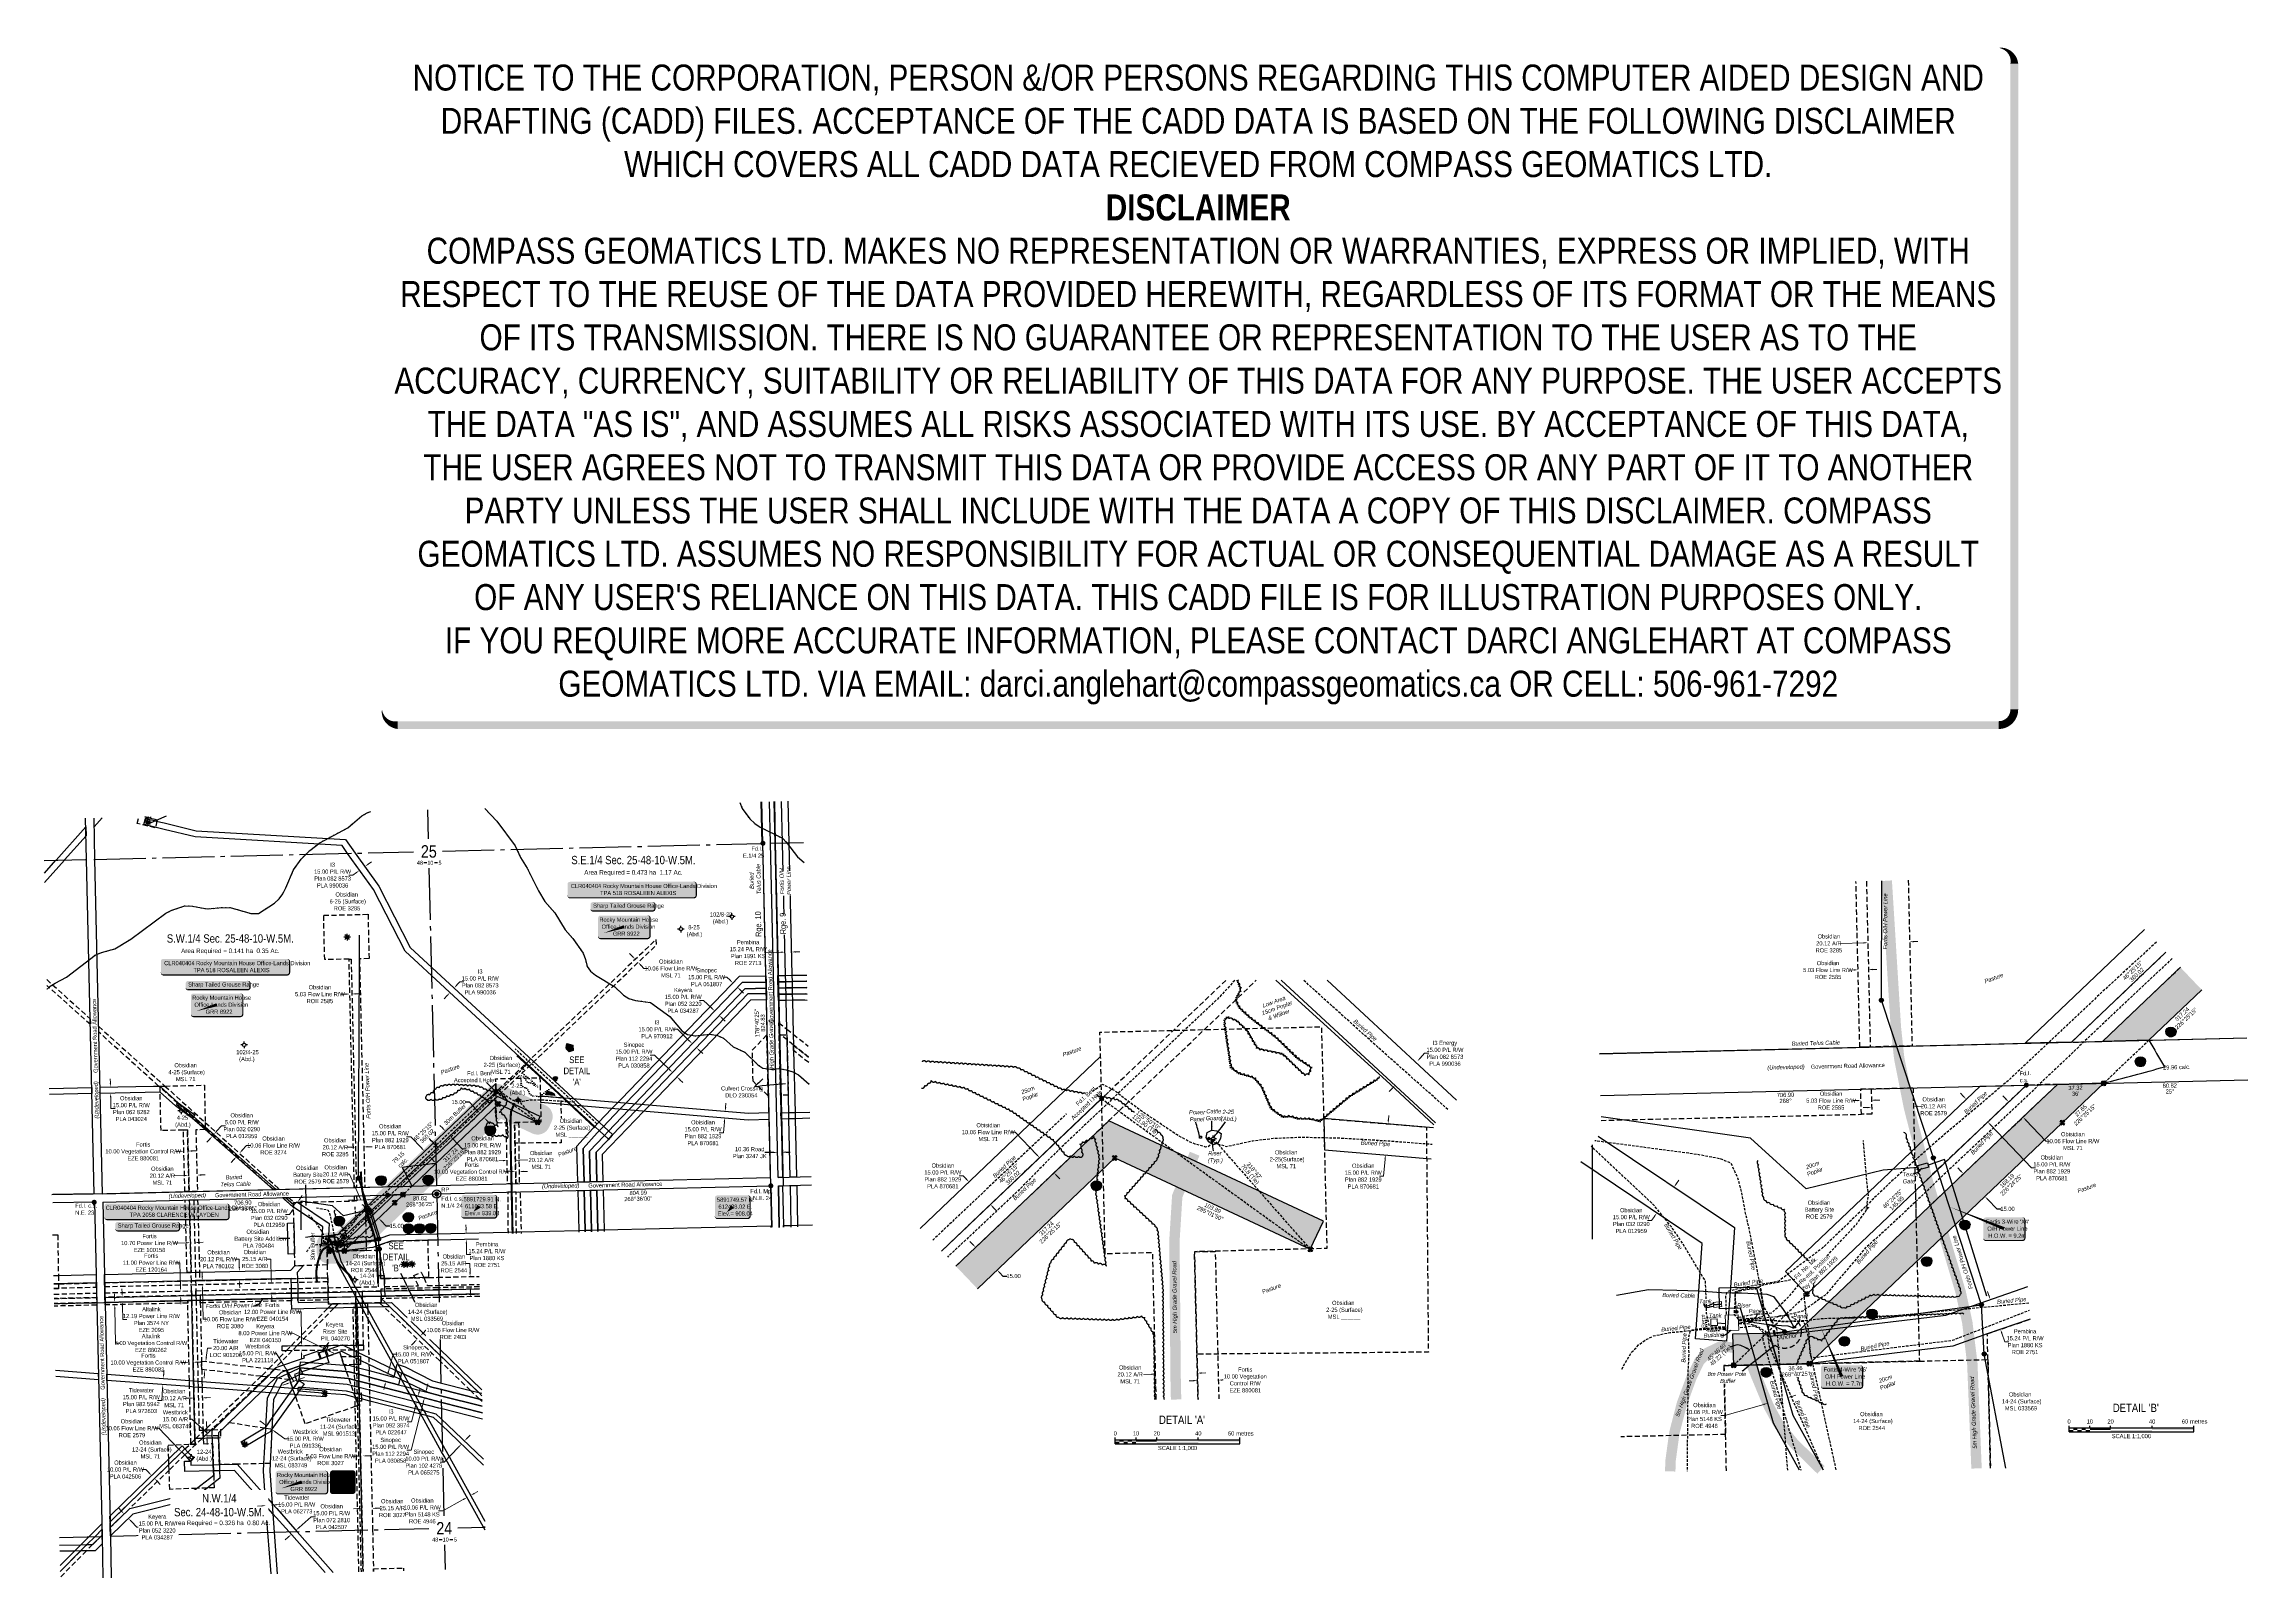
# Model space of a CAD drawing. Extents: x 610688 to 615994, y 5890806 to 5894497.
import ezdxf
from ezdxf.enums import TextEntityAlignment as Align

# ---------------------------------------------------------------- set-up
doc = ezdxf.new("R2010")
doc.units = 0
doc.header["$LTSCALE"] = 5
doc.header["$PDSIZE"] = 0.5
for name, pattern in [('0', [1, 1, 0]), ('DASHDOT2', [12.7, 6.35, -3.175, 0, -3.175]), ('foc-ACCESSROAD', [3.75, 2.5, -1.25]), ('foc-EZE', [3.75, 2.5, -1.25]), ('foc-FLOWLINE', [3.75, 2.5, -1.25]), ('foc-QUARTERLINE', [33, 25, -3, 2, -3]), ('foc-TIELINE', [1.875, 1.25, -0.625]), ('foc-TOPO', [1, 0.2, -0.8]), ('foc-TRAV', [1.875, 1.25, -0.625]), ('foc-WHEELTRACKS', [2, 0.4, -1.6]), ('POWERLINE5', [7.8, 2.4, -0.6, 0.6, -0.6, 0.6, -0.6, 2.4]), ('UG_PIPE', [1.875, 1.25, -0.625])]:
    doc.linetypes.add(name, pattern=pattern)
doc.layers.get('Defpoints').update_dxf_attribs({"color": 9})
for name, color, linetype in [('10', 1, 'Continuous'), ('35', 37, 'Continuous'), ('9', 3, 'Continuous'), ('AS-CABLE', 224, 'foc-CABLE'), ('AS-FENCE', 48, 'foc-FENCE'), ('AS-OWNER', 7, 'Continuous'), ('AS-PIPE-AG', 44, 'Continuous'), ('AS-PIPE-UG', 44, 'UG_PIPE'), ('AS-PIPE-UG-T', 44, 'Continuous'), ('AS-POWER', 104, 'foc-POWER'), ('AS-POWER-EXISTING', 72, 'POWERLINE5'), ('AS-POWER-EXISTING-ANC', 72, 'Continuous'), ('AS-POWER-EXISTING-T', 72, 'Continuous'), ('AS-POWER-T', 104, 'Continuous'), ('AS-ROADS', 254, 'Continuous'), ('AS-SURFACE IMPACT', 7, 'Continuous'), ('AS-SYMBOL', 7, 'Continuous'), ('AS-TELEPHONE', 224, 'foc-TEL'), ('AS-TELEPHONE-T', 224, 'Continuous'), ('AS-UNDERLAY-H', 141, 'Continuous'), ('AS-WILDLIFE', 131, 'DASHDOT2'), ('C-AR', 13, 'foc-ACCESSROAD'), ('C-FLOWLINE', 13, 'foc-FLOWLINE'), ('C-RW', 13, 'Continuous'), ('C-SYMBOL', 7, 'Continuous'), ('C-WS', 13, 'foc-ACCESSROAD'), ('C-WS-S', 13, 'Continuous'), ('D-TXT', 6, 'Continuous'), ('DETAIL-T', 7, 'Continuous'), ('F-AR', 190, 'foc-ACCESSROAD'), ('F-EZE', 190, 'foc-FLOWLINE'), ('F-RW', 190, 'Continuous'), ('F-WS', 190, 'foc-ACCESSROAD'), ('F-WS-S', 190, 'Continuous'), ('L-2', 7, 'Continuous'), ('L-AREAREQUIRED', 7, 'Continuous'), ('L-BD', 7, 'Continuous'), ('L-BD1', 253, 'Continuous'), ('L-MON', 1, 'Continuous'), ('L-QSEC', 8, 'foc-QUARTERLINE'), ('L-ROAD-T', 7, 'Continuous'), ('L-SEC', 7, 'Continuous'), ('L-SECLBL', 7, 'Continuous'), ('L-SECQ', 8, 'foc-QUARTERLINE'), ('L-TIE', 7, 'foc-TIELINE'), ('L-TITLEDB', 4, 'Continuous'), ('L-TITLEDB-T', 4, 'Continuous'), ('P-BUFFER OUTLINE 100m', 187, 'foc-EZE'), ('P-BUFFER-H 30m', 51, 'Continuous'), ('P-BUFFER-PURPLE', 187, 'foc-TIELINE'), ('P-BUFFER-T', 40, 'Continuous'), ('P-CROSSINGS', 250, 'Continuous'), ('P-PROPOSED', 10, 'Continuous'), ('P-PROPOSED-H', 21, 'Continuous'), ('P-TRAV', 4, 'foc-TRAV'), ('P-TXT', 4, 'Continuous'), ('PLA', 7, 'Continuous'), ('T-BUSH', 110, '0'), ('T-BUSH-T', 110, 'Continuous'), ('T-GENERAL', 48, 'foc-TOPO'), ('T-LOW-AREA', 48, 'foc-TOPO'), ('T-WATER-P3', 160, 'foc-WHEELTRACKS')]:
    doc.layers.add(name, color=color, linetype=linetype)
for name, color, linetype, lineweight in [('AS-GENERAL', 48, 'Continuous', 18), ('C-AR-T', 13, 'Continuous', 9), ('C-FLOWLINE-T', 13, 'Continuous', 9), ('C-RW-T', 13, 'Continuous', 9), ('C-WS-T', 13, 'Continuous', 9), ('F-AR-T', 190, 'Continuous', 9), ('F-EZE-T', 190, 'Continuous', 9), ('F-RW-T', 190, 'Continuous', 9), ('F-WS-T', 190, 'Continuous', 9), ('T-TEXT', 48, 'Continuous', 18)]:
    doc.layers.add(name, color=color, linetype=linetype, lineweight=lineweight)
doc.layers.add('DISCLAIMER', color=7, linetype='Continuous', plot=False)
doc.styles.add('100L', font='', dxfattribs={"height": 11})
doc.styles.add('175L', font='', dxfattribs={"height": 20})
doc.styles.add('80', font='', dxfattribs={"height": 10})
doc.styles.add('80CG', font='', dxfattribs={"height": 10})
doc.styles.add('80L', font='', dxfattribs={"height": 10})
doc.styles.add('80LS', font='', dxfattribs={"height": 10})
doc.styles.add('Crossing', font='', dxfattribs={"height": 10})
doc.styles.add('foc-LtypeFont', font='', dxfattribs={"height": 7.35})
doc.styles.add('SIMPLEX', font='')
doc.styles.get('100L').set_extended_font_data('Arial Narrow')
doc.styles.get('175L').set_extended_font_data('Arial Narrow')
doc.styles.get('80').set_extended_font_data('Arial Narrow')
doc.styles.get('80CG').set_extended_font_data('Arial Narrow')
doc.styles.get('80L').set_extended_font_data('Arial Narrow')
doc.styles.get('80LS').set_extended_font_data('Arial Narrow', italic=True)
doc.styles.get('Crossing').set_extended_font_data('Arial Narrow')
doc.styles.get('foc-LtypeFont').set_extended_font_data('Arial Narrow')
doc.styles.get('SIMPLEX').set_extended_font_data('Arial Narrow')
doc.linetypes.add('foc-CABLE', pattern='A,2,-1,["C",foc-LtypeFont,S=0.2,R=0,X=-0.625,Y=-0.75],-1.24,8', length=12.24)
doc.linetypes.add('foc-FENCE', pattern='A,10,-1,["X",foc-LtypeFont,S=0.2,R=0,X=-0.625,Y=-0.75],-1.24', length=12.24)
doc.linetypes.add('foc-POWER', pattern='A,6,-1,["P",foc-LtypeFont,S=0.2,R=0,X=-0.625,Y=-0.75],-1.24,4', length=12.24)
doc.linetypes.add('foc-POWER-NOLINE', pattern='A,0,-4,["P",foc-LtypeFont,S=0.2,R=0,X=-0.625,Y=-0.75],-8.24', length=12.24)
doc.linetypes.add('foc-TEL', pattern='A,2,-1,["T",foc-LtypeFont,S=0.2,R=0,X=-0.425,Y=-0.75],-1.24,8', length=12.24)
doc.linetypes.add('foc-TEL-NOLINE', pattern='A,0,-2,["T",foc-LtypeFont,S=0.2,R=0,X=-0.425,Y=-0.75],-10.24', length=12.24)
doc.linetypes.add('foc-TOPO-flowdirection-NOLINE', pattern='A,0,[">",foc-LtypeFont,S=0.3,R=0,X=0,Y=-0.945],-20,[">",foc-LtypeFont,S=0.3,R=0,X=0,Y=-0.945],0', length=20)
doc.dimstyles.new('Compass 5 000', dxfattribs={"dimscale": 5, "dimtxt": 9, "dimasz": 2, "dimexe": 0.2, "dimexo": 0.0625, "dimgap": 0.5, "dimtad": 0, "dimtih": 1, "dimtoh": 1, "dimzin": 0, "dimdsep": 46, "dimtxsty": '80CG', "dimcen": 0.1, "dimse1": 1, "dimse2": 1, "dimclrd": 256, "dimclrt": 256, "dimaunit": 1, "dimadec": 4, "dimazin": 0, "dimtfac": 0.06, "dimtofl": 0, "dimtmove": 0, "dimatfit": 1, "dimfxl": 0.2, "dimtolj": 1, "dimtzin": 0, "dimlwd": -1, "dimarcsym": 0})

# ---------------------------------------------------------------- blocks, each defined once
blk = doc.blocks.new('L-SECLBL')
at = {"layer": '9', "color": 7}
for p, q in [((-5.1, -27.8), (-12.3, -27.8)), ((20.7, -27.8), (13.5, -27.8))]:
    blk.add_line(p, q, dxfattribs=at)
at = {"layer": '10', "color": 2, "style": 'SIMPLEX'}
blk.add_attdef('SEC', text='', height=30, dxfattribs=at).set_placement((0, 0), align=Align.MIDDLE)
at = {"layer": '10', "color": 5, "style": '80L'}
blk.add_attdef('TWP', text='', height=9.5, dxfattribs=at).set_placement((-14.4, -27.4), align=Align.MIDDLE_RIGHT)
blk.add_attdef('RGE', text='', height=9.5, dxfattribs=at).set_placement((3.6, -27.4), align=Align.MIDDLE_CENTER)
blk.add_attdef('MER', text='', height=9.5, dxfattribs=at).set_placement((23.2, -27.4), align=Align.MIDDLE_LEFT)
blk = doc.blocks.new('*U34')
h = blk.add_hatch(color=255)
edge = h.paths.add_edge_path()
edge.add_line((-149, -20), (149, -20))
edge.add_arc((149, -14), 6, 270, 360)
edge.add_line((155, -14), (155, 12.5))
edge.add_arc((149, 12.5), 6, 0, 90)
edge.add_line((149, 18.5), (-149, 18.5))
edge.add_arc((-149, 12.5), 6, 90, 180)
edge.add_line((-155, 12.5), (-155, -14))
edge.add_arc((-149, -14), 6, 180, 270)
at = {"color": 44, "flags": 128}
blk.add_lwpolyline([(-149, -20, 3, 3, 0), (149, -20, 3, 3, 0.414214), (155, -14, 3, 3, 0), (155, 12.5, 3, 0, 0.414214), (149, 18.5, 0, 0, 0), (-149, 18.5, 0, 0, 0.414214), (-155, 12.5, 0, 0, 0), (-155, -14, 0, 3, 0.414214)], format="xyseb", close=True, dxfattribs=at)
at = {"color": 44, "style": '80'}
blk.add_attdef('ENTER_TEXT_001', (-36, -5), '', height=10, dxfattribs=at)
blk = doc.blocks.new('Blk_Wildlife1')
h = blk.add_hatch(color=255)
edge = h.paths.add_edge_path()
edge.add_line((-71.5, -11.5), (71.5, -11.5))
edge.add_arc((71.5, -5.5), 6, 270, 360)
edge.add_line((77.5, -5.5), (77.5, 4))
edge.add_arc((71.5, 4), 6, 0, 90)
edge.add_line((71.5, 10), (-71.5, 10))
edge.add_arc((-71.5, 4), 6, 90, 180)
edge.add_line((-77.5, 4), (-77.5, -5.5))
edge.add_arc((-71.5, -5.5), 6, 180, 270)
at = {"color": 131, "linetype": 'Continuous', "flags": 128}
blk.add_lwpolyline([(-71.5, -11.5, 3, 3, 0), (71.5, -11.5, 3, 3, 0.414214), (77.5, -5.5, 3, 3, 0), (77.5, 4, 3, 0, 0.414214), (71.5, 10, 0, 0, 0), (-71.5, 10, 0, 0, 0.414214), (-77.5, 4, 0, 0, 0), (-77.5, -5.5, 0, 3, 0.414214)], format="xyseb", close=True, dxfattribs=at)
at = {"color": 131, "linetype": 'Continuous', "style": '80'}
blk.add_attdef('ENTER_TEXT_001', (-36, -5), '', height=10, dxfattribs=at)
blk = doc.blocks.new('*D35')
at = {"layer": 'C-AR-T', "transparency": 16777216}
for p, q in [((611793.4, 5891810.1), (611783.4, 5891809.9)), ((611833.5, 5891811.1), (611857.5, 5891811.6))]:
    blk.add_line(p, q, dxfattribs=at)
for points in [[(611793.4, 5891811.8), (611793.5, 5891808.5), (611803.4, 5891810.4)], [(611833.5, 5891812.7), (611833.6, 5891809.4), (611823.5, 5891810.8)]]:
    blk.add_solid(points, dxfattribs=at)
at = {"layer": 'Defpoints', "color": 0, "transparency": 16777216}
for p in [(611803.4, 5891810.4), (611804, 5891784.8), (611824.1, 5891785.2)]:
    blk.add_point(p, dxfattribs=at)
at = {"layer": 'C-AR-T', "transparency": 16777216, "insert": (611885.2, 5891811.6), "char_height": 10, "attachment_point": 5, "style": '80CG', "bg_fill": 3, "box_fill_scale": 1.1, "bg_fill_color": 256, "bg_fill_true_color": 13158600, "bg_fill_transparency": 0}
blk.add_mtext('\\A1;Obsidian\\P20.12 A/R\\PMSL 71', dxfattribs=at)
blk = doc.blocks.new('*D36')
at = {"layer": 'C-FLOWLINE-T', "transparency": 16777216}
for p, q in [((612104.8, 5892301.6), (612097.9, 5892308.8)), ((612125.5, 5892279.8), (612132.4, 5892272.6)), ((612132.4, 5892272.6), (612142.4, 5892272.6))]:
    blk.add_line(p, q, dxfattribs=at)
for points in [[(612106, 5892302.8), (612103.6, 5892300.5), (612111.7, 5892294.4)], [(612126.7, 5892281), (612124.3, 5892278.7), (612118.6, 5892287.1)]]:
    blk.add_solid(points, dxfattribs=at)
at = {"layer": 'Defpoints', "color": 0, "transparency": 16777216}
for p in [(612112.9, 5892295.5), (612118.6, 5892287.1), (612119.8, 5892288.2)]:
    blk.add_point(p, dxfattribs=at)
at = {"layer": 'C-FLOWLINE-T', "transparency": 16777216, "insert": (612197.4, 5892272.6), "char_height": 10, "attachment_point": 5, "style": '80CG'}
blk.add_mtext('\\A1;Obisidian\\P10.06 Flow Line R/W\\PMSL 71', dxfattribs=at)
blk = doc.blocks.new('*D37')
at = {"layer": 'C-RW-T', "transparency": 16777216}
for p, q in [((611648.2, 5891887.8), (611641.3, 5891895)), ((611672.3, 5891862.4), (611694.9, 5891838.7)), ((611694.9, 5891838.7), (611704.9, 5891838.7))]:
    blk.add_line(p, q, dxfattribs=at)
for points in [[(611649.4, 5891888.9), (611647, 5891886.6), (611655.1, 5891880.5)], [(611673.5, 5891863.6), (611671.1, 5891861.3), (611665.4, 5891869.7)]]:
    blk.add_solid(points, dxfattribs=at)
at = {"layer": 'Defpoints', "color": 0, "transparency": 16777216}
for p in [(611655.1, 5891880.5), (611598.7, 5891826.9), (611609, 5891816)]:
    blk.add_point(p, dxfattribs=at)
at = {"layer": 'C-RW-T', "transparency": 16777216, "insert": (611744, 5891838.7), "char_height": 10, "attachment_point": 5, "style": '80CG'}
blk.add_mtext('\\A1;Obsidian\\P15.00 P/L R/W\\PPlan 882 1929\\PPLA 870681', dxfattribs=at)
blk = doc.blocks.new('*D38')
at = {"layer": 'C-WS-T', "transparency": 16777216}
for p, q in [((612329, 5891938.2), (612329.9, 5891948.2)), ((612323.9, 5891877.2), (612313.9, 5891877.2)), ((612326.1, 5891903.3), (612323.9, 5891877.2))]:
    blk.add_line(p, q, dxfattribs=at)
for points in [[(612327.4, 5891938.3), (612330.7, 5891938.1), (612328.2, 5891928.2)], [(612324.4, 5891903.5), (612327.7, 5891903.2), (612326.9, 5891913.3)]]:
    blk.add_solid(points, dxfattribs=at)
at = {"layer": 'Defpoints', "color": 0, "transparency": 16777216}
for p in [(612239.9, 5891935.6), (612238.7, 5891920.7), (612326.9, 5891913.3)]:
    blk.add_point(p, dxfattribs=at)
at = {"layer": 'C-WS-T', "transparency": 16777216, "insert": (612274.8, 5891877.2), "char_height": 10, "attachment_point": 5, "style": '80CG'}
blk.add_mtext('\\A1;Obisidian\\P15.00 P/L R/W\\PPlan 882 1929\\PPLA 870681', dxfattribs=at)
blk = doc.blocks.new('*D39')
at = {"layer": 'Defpoints', "color": 0, "transparency": 16777216}
for p in [(612324.9, 5892214.4), (612335.7, 5892204), (612347, 5892237.5)]:
    blk.add_point(p, dxfattribs=at)
at = {"layer": 'F-RW-T', "transparency": 16777216}
for p, q in [((612332.4, 5892251.5), (612322.4, 5892251.5)), ((612339.8, 5892244.4), (612332.4, 5892251.5)), ((612365.1, 5892220.2), (612372.3, 5892213.3))]:
    blk.add_line(p, q, dxfattribs=at)
for points in [[(612340.9, 5892245.6), (612338.6, 5892243.2), (612347, 5892237.5)], [(612366.2, 5892221.4), (612363.9, 5892219), (612357.8, 5892227.1)]]:
    blk.add_solid(points, dxfattribs=at)
at = {"layer": 'F-RW-T', "transparency": 16777216, "insert": (612283.4, 5892251.5), "char_height": 10, "attachment_point": 5, "style": '80CG'}
blk.add_mtext('\\A1;Sinopec\\P15.00 P/L R/W\\PPLA 051807', dxfattribs=at)
blk = doc.blocks.new('*D40')
at = {"layer": 'Defpoints', "color": 0, "transparency": 16777216}
for p in [(612302.8, 5892170), (612303.5, 5892170.6), (612314.6, 5892160)]:
    blk.add_point(p, dxfattribs=at)
at = {"layer": 'F-RW-T', "transparency": 16777216}
for p, q in [((612276, 5892195.7), (612266, 5892195.7)), ((612295.6, 5892176.9), (612276, 5892195.7)), ((612321.2, 5892152.4), (612328.4, 5892145.5))]:
    blk.add_line(p, q, dxfattribs=at)
for points in [[(612296.8, 5892178.1), (612294.5, 5892175.7), (612302.8, 5892170)], [(612322.4, 5892153.6), (612320, 5892151.2), (612314, 5892159.3)]]:
    blk.add_solid(points, dxfattribs=at)
at = {"layer": 'F-RW-T', "transparency": 16777216, "insert": (612226.9, 5892195.7), "char_height": 10, "attachment_point": 5, "style": '80CG'}
blk.add_mtext('\\A1;Keyera\\P15.00 P/L R/W\\PPlan 052 3220\\PPLA 034287', dxfattribs=at)
blk = doc.blocks.new('*D41')
at = {"layer": 'Defpoints', "color": 0, "transparency": 16777216}
for p in [(612236.8, 5892079.4), (612247.6, 5892069), (612259.5, 5892081.4)]:
    blk.add_point(p, dxfattribs=at)
at = {"layer": 'F-RW-T', "transparency": 16777216}
for p, q in [((612212.9, 5892126.1), (612202.9, 5892126.1)), ((612241.5, 5892098.7), (612212.9, 5892126.1)), ((612266.7, 5892074.5), (612274, 5892067.6))]:
    blk.add_line(p, q, dxfattribs=at)
for points in [[(612242.6, 5892099.9), (612240.3, 5892097.5), (612248.7, 5892091.8)], [(612267.9, 5892075.7), (612265.6, 5892073.3), (612259.5, 5892081.4)]]:
    blk.add_solid(points, dxfattribs=at)
at = {"layer": 'F-RW-T', "transparency": 16777216, "insert": (612163.8, 5892126.1), "char_height": 10, "attachment_point": 5, "style": '80CG'}
blk.add_mtext('\\A1;I3 \\P15.00 P/L R/W\\PPLA 970912', dxfattribs=at)
blk = doc.blocks.new('*D42')
at = {"layer": 'Defpoints', "color": 0, "transparency": 16777216}
for p in [(612200.4, 5892021.5), (612211.3, 5892011.1), (612212, 5892011.8)]:
    blk.add_point(p, dxfattribs=at)
at = {"layer": 'F-RW-T', "transparency": 16777216}
for p, q in [((612157.6, 5892063.9), (612147.6, 5892063.9)), ((612193.9, 5892029.2), (612157.6, 5892063.9)), ((612219.2, 5892004.9), (612226.4, 5891998))]:
    blk.add_line(p, q, dxfattribs=at)
for points in [[(612195, 5892030.4), (612192.7, 5892028), (612201.1, 5892022.3)], [(612220.4, 5892006.1), (612218.1, 5892003.7), (612212, 5892011.8)]]:
    blk.add_solid(points, dxfattribs=at)
at = {"layer": 'F-RW-T', "transparency": 16777216, "insert": (612108.5, 5892063.9), "char_height": 10, "attachment_point": 5, "style": '80CG'}
blk.add_mtext('\\A1;Sinopec\\P15.00 P/L R/W\\PPlan 112 2294\\PPLA 030858', dxfattribs=at)
blk = doc.blocks.new('*D43')
at = {"layer": 'Defpoints', "color": 0, "transparency": 16777216}
for p in [(611665.9, 5892214.1), (611675.7, 5892225.5), (611676.1, 5892225.1)]:
    blk.add_point(p, dxfattribs=at)
at = {"layer": 'F-RW-T', "transparency": 16777216}
for p, q in [((611658.7, 5892207.1), (611651.9, 5892199.8)), ((611682.4, 5892232.8), (611689.2, 5892240.1)), ((611689.2, 5892240.1), (611699.2, 5892240.1))]:
    blk.add_line(p, q, dxfattribs=at)
for points in [[(611657.5, 5892208.2), (611659.9, 5892206), (611665.5, 5892214.4)], [(611681.2, 5892233.9), (611683.7, 5892231.7), (611675.7, 5892225.5)]]:
    blk.add_solid(points, dxfattribs=at)
at = {"layer": 'F-RW-T', "transparency": 16777216, "insert": (611738.3, 5892240.1), "char_height": 10, "attachment_point": 5, "style": '80CG'}
blk.add_mtext('\\A1;I3 \\P15.00 P/L R/W\\PPlan 082 8573\\PPLA 990036', dxfattribs=at)
blk = doc.blocks.new('*D44')
at = {"layer": 'Defpoints', "color": 0, "transparency": 16777216}
for p in [(612472.2, 5892311.8), (612472.2, 5892310), (612487.5, 5892310.3)]:
    blk.add_point(p, dxfattribs=at)
at = {"layer": 'F-RW-T', "transparency": 16777216}
for p, q in [((612462.2, 5892311.5), (612422.4, 5892310.6)), ((612497.4, 5892312.3), (612507.4, 5892312.6))]:
    blk.add_line(p, q, dxfattribs=at)
for points in [[(612462.2, 5892313.2), (612462.2, 5892309.9), (612472.2, 5892311.8)], [(612497.4, 5892314), (612497.5, 5892310.7), (612487.4, 5892312.1)]]:
    blk.add_solid(points, dxfattribs=at)
at = {"layer": 'F-RW-T', "transparency": 16777216, "insert": (612383.4, 5892310.6), "char_height": 10, "attachment_point": 5, "style": '80CG'}
blk.add_mtext('\\A1;Pembina\\P15.24 P/L R/W\\PPlan 1991 KS\\PROE 2713', dxfattribs=at)
blk = doc.blocks.new('*D45')
at = {"layer": 'Defpoints', "color": 0, "transparency": 16777216}
for p in [(612454.2, 5891830), (612454.7, 5891809.3), (612465, 5891809.6)]:
    blk.add_point(p, dxfattribs=at)
at = {"layer": 'L-TITLEDB-T', "transparency": 16777216}
for p, q in [((612444.2, 5891829.8), (612423.3, 5891829.3)), ((612474.6, 5891830.5), (612484.6, 5891830.7))]:
    blk.add_line(p, q, dxfattribs=at)
for points in [[(612444.2, 5891831.5), (612444.3, 5891828.1), (612454.2, 5891830)], [(612474.5, 5891832.2), (612474.6, 5891828.8), (612464.6, 5891830.3)]]:
    blk.add_solid(points, dxfattribs=at)
at = {"layer": 'L-TITLEDB-T', "transparency": 16777216, "insert": (612387.2, 5891829.3), "char_height": 10, "attachment_point": 5, "style": '80CG'}
blk.add_mtext('\\A1;10.36 Road\\PPlan 3247 JK', dxfattribs=at)
blk = doc.blocks.new('*U33')
h = blk.add_hatch(color=59)
edge = h.paths.add_edge_path()
edge.add_line((-56.5, -28.5), (56.5, -28.5))
edge.add_arc((56.5, -22.5), 6, 270, 360)
edge.add_line((62.5, -22.5), (62.5, 21))
edge.add_arc((56.5, 21), 6, 0, 90)
edge.add_line((56.5, 27), (-56.5, 27))
edge.add_arc((-56.5, 21), 6, 90, 180)
edge.add_line((-62.5, 21), (-62.5, -22.5))
edge.add_arc((-56.5, -22.5), 6, 180, 270)
at = {"color": 1, "flags": 128}
blk.add_lwpolyline([(-56.5, -28.5, 3, 3, 0), (56.5, -28.5, 3, 3, 0.414214), (62.5, -22.5, 3, 3, 0), (62.5, 21, 3, 0, 0.414214), (56.5, 27, 0, 0, 0), (-56.5, 27, 0, 0, 0.414214), (-62.5, 21, 0, 0, 0), (-62.5, -22.5, 0, 3, 0.414214)], format="xyseb", close=True, dxfattribs=at)
blk.add_lwpolyline([(-49.3, -15.5, 0, 7.5, 0), (0, 0, 0, 0, 0)], format="xyseb", dxfattribs=at)
at = {"color": 1, "style": '80'}
blk.add_attdef('ENTER_TEXT_001', (-36, -5), '', height=10, dxfattribs=at)
blk = doc.blocks.new('*U62')
h = blk.add_hatch(color=255)
edge = h.paths.add_edge_path()
edge.add_line((-144, -20), (144, -20))
edge.add_arc((144, -14), 6, 270, 360)
edge.add_line((150, -14), (150, 12.5))
edge.add_arc((144, 12.5), 6, 0, 90)
edge.add_line((144, 18.5), (-144, 18.5))
edge.add_arc((-144, 12.5), 6, 90, 180)
edge.add_line((-150, 12.5), (-150, -14))
edge.add_arc((-144, -14), 6, 180, 270)
at = {"color": 44, "flags": 128}
blk.add_lwpolyline([(-144, -20, 3, 3, 0), (144, -20, 3, 3, 0.414214), (150, -14, 3, 3, 0), (150, 12.5, 3, 0, 0.414214), (144, 18.5, 0, 0, 0), (-144, 18.5, 0, 0, 0.414214), (-150, 12.5, 0, 0, 0), (-150, -14, 0, 3, 0.414214)], format="xyseb", close=True, dxfattribs=at)
at = {"color": 44, "style": '80'}
blk.add_attdef('ENTER_TEXT_001', (-36, -5), '', height=10, dxfattribs=at)
blk = doc.blocks.new('*D46')
at = {"layer": 'Defpoints', "color": 0, "transparency": 16777216}
for p in [(610855.8, 5891481.4), (610856.1, 5891469.2), (610876.8, 5891469.7)]:
    blk.add_point(p, dxfattribs=at)
at = {"layer": 'F-EZE-T', "transparency": 16777216}
for p, q in [((610876.2, 5891491.9), (610876, 5891501.9)), ((610877, 5891459.7), (610877.7, 5891427.6)), ((610877.7, 5891427.6), (610887.7, 5891427.6))]:
    blk.add_line(p, q, dxfattribs=at)
for points in [[(610877.9, 5891491.9), (610874.6, 5891491.8), (610876.5, 5891481.9)], [(610878.6, 5891459.7), (610875.3, 5891459.7), (610876.8, 5891469.7)]]:
    blk.add_solid(points, dxfattribs=at)
at = {"layer": 'F-EZE-T', "transparency": 16777216, "insert": (610946.8, 5891427.6), "char_height": 10, "attachment_point": 5, "style": '80CG'}
blk.add_mtext('\\A1;Altalink\\P12.19 Power Line R/W\\PPlan 3574 NY\\PEZE 2095 ', dxfattribs=at)
blk = doc.blocks.new('*D47')
at = {"layer": 'Defpoints', "color": 0, "transparency": 16777216}
for p in [(611361.2, 5891358.8), (611362.7, 5891362), (611369.9, 5891358.5)]:
    blk.add_point(p, dxfattribs=at)
at = {"layer": 'F-EZE-T', "transparency": 16777216}
for p, q in [((611287.4, 5891394.9), (611277.4, 5891394.9)), ((611352.2, 5891363.2), (611287.4, 5891394.9)), ((611377.4, 5891350.9), (611386.3, 5891346.5))]:
    blk.add_line(p, q, dxfattribs=at)
for points in [[(611352.9, 5891364.7), (611351.4, 5891361.7), (611361.2, 5891358.8)], [(611378.1, 5891352.4), (611376.6, 5891349.4), (611368.4, 5891355.3)]]:
    blk.add_solid(points, dxfattribs=at)
at = {"layer": 'F-EZE-T', "transparency": 16777216, "insert": (611221.1, 5891394.9), "char_height": 10, "attachment_point": 5, "style": '80CG'}
blk.add_mtext('\\A1;Keyera\\P8.00 Power Line R/W\\PEZE 040150', dxfattribs=at)
blk = doc.blocks.new('*D48')
at = {"layer": 'Defpoints', "color": 0, "transparency": 16777216}
for p in [(611308.2, 5891365), (611321.6, 5891365.1), (611321.7, 5891353.1)]:
    blk.add_point(p, dxfattribs=at)
at = {"layer": 'F-EZE-T', "transparency": 16777216}
for p, q in [((611307.5, 5891446), (611297.5, 5891446)), ((611308.1, 5891375), (611307.5, 5891446)), ((611308.4, 5891343), (611308.4, 5891333))]:
    blk.add_line(p, q, dxfattribs=at)
for points in [[(611309.8, 5891375), (611306.4, 5891375), (611308.2, 5891365)], [(611310, 5891343), (611306.7, 5891343), (611308.3, 5891353)]]:
    blk.add_solid(points, dxfattribs=at)
at = {"layer": 'F-EZE-T', "transparency": 16777216, "insert": (611238.3, 5891446), "char_height": 10, "attachment_point": 5, "style": '80CG'}
blk.add_mtext('\\A1;Fortis\\P12.00 Power Line R/W\\PEZE 040154', dxfattribs=at)
blk = doc.blocks.new('*D49')
at = {"layer": 'Defpoints', "color": 0, "transparency": 16777216}
for p in [(611040.4, 5891624), (611040.7, 5891612.7), (611050.9, 5891624.3)]:
    blk.add_point(p, dxfattribs=at)
at = {"layer": 'F-EZE-T', "transparency": 16777216}
for p, q in [((611030.7, 5891612.4), (611001.6, 5891611.7)), ((611061.2, 5891613.2), (611071.2, 5891613.5))]:
    blk.add_line(p, q, dxfattribs=at)
for points in [[(611030.7, 5891614.1), (611030.8, 5891610.8), (611040.7, 5891612.7)], [(611061.1, 5891614.9), (611061.2, 5891611.5), (611051.2, 5891613)]]:
    blk.add_solid(points, dxfattribs=at)
at = {"layer": 'F-EZE-T', "transparency": 16777216, "insert": (610942.4, 5891611.7), "char_height": 10, "attachment_point": 5, "style": '80CG'}
blk.add_mtext('\\A1;Fortis\\P10.70 Power Line R/W\\PEZE 100158', dxfattribs=at)
blk = doc.blocks.new('*D50')
at = {"layer": 'Defpoints', "color": 0, "transparency": 16777216}
for p in [(610898.1, 5891493.4), (610898.4, 5891482.4), (611017.1, 5891496)]:
    blk.add_point(p, dxfattribs=at)
at = {"layer": 'F-EZE-T', "transparency": 16777216}
for p, q in [((611015.5, 5891564.5), (611005.5, 5891564.5)), ((611016.8, 5891506), (611015.5, 5891564.5)), ((611017.5, 5891475), (611017.7, 5891465))]:
    blk.add_line(p, q, dxfattribs=at)
for points in [[(611018.5, 5891506), (611015.2, 5891506), (611017.1, 5891496)], [(611019.2, 5891475.1), (611015.9, 5891475), (611017.3, 5891485)]]:
    blk.add_solid(points, dxfattribs=at)
at = {"layer": 'F-EZE-T', "transparency": 16777216, "insert": (610946.4, 5891564.5), "char_height": 10, "attachment_point": 5, "style": '80CG'}
blk.add_mtext('\\A1;Fortis\\P11.00 Power Line R/W\\PEZE 120164', dxfattribs=at)
blk = doc.blocks.new('*D51')
at = {"layer": 'Defpoints', "color": 0, "transparency": 16777216}
for p in [(611036.5, 5891365.9), (611046.5, 5891366.1), (611037.4, 5891324.7)]:
    blk.add_point(p, dxfattribs=at)
at = {"layer": 'F-EZE-T', "transparency": 16777216}
for p, q in [((611027.4, 5891324.4), (611017.4, 5891324.2)), ((611057.4, 5891325.1), (611067.4, 5891325.3))]:
    blk.add_line(p, q, dxfattribs=at)
for points in [[(611027.4, 5891326.1), (611027.5, 5891322.8), (611037.4, 5891324.7)], [(611057.4, 5891326.8), (611057.5, 5891323.4), (611047.4, 5891324.9)]]:
    blk.add_solid(points, dxfattribs=at)
at = {"layer": 'F-EZE-T', "transparency": 16777216, "insert": (610939.5, 5891324.2), "char_height": 10, "attachment_point": 5, "style": '80CG'}
blk.add_mtext('\\A1;Fortis\\P10.00 Vegetation Control R/W\\PEZE 880082', dxfattribs=at)
blk = doc.blocks.new('*D52')
at = {"layer": 'Defpoints', "color": 0, "transparency": 16777216}
for p in [(610858.6, 5891463.3), (611089.9, 5891474.5), (611090, 5891468.5)]:
    blk.add_point(p, dxfattribs=at)
at = {"layer": 'F-EZE-T', "transparency": 16777216}
for p, q in [((610858.2, 5891479.3), (610858, 5891489.3)), ((610858.8, 5891453.3), (610860.7, 5891371.1)), ((610860.7, 5891371.1), (610870.7, 5891371.1))]:
    blk.add_line(p, q, dxfattribs=at)
for points in [[(610859.9, 5891479.3), (610856.6, 5891479.2), (610858.5, 5891469.3)], [(610860.5, 5891453.3), (610857.1, 5891453.2), (610858.6, 5891463.3)]]:
    blk.add_solid(points, dxfattribs=at)
at = {"layer": 'F-EZE-T', "transparency": 16777216, "insert": (610945.8, 5891371.1), "char_height": 10, "attachment_point": 5, "style": '80CG'}
blk.add_mtext('\\A1;Altalink\\P6.00 Vegetation Control R/W\\PEZE 880262', dxfattribs=at)
blk = doc.blocks.new('*D53')
at = {"layer": 'Defpoints', "color": 0, "transparency": 16777216}
for p in [(611077.9, 5891326.7), (611081.3, 5891306), (611083.6, 5891326.1)]:
    blk.add_point(p, dxfattribs=at)
at = {"layer": 'F-AR-T', "transparency": 16777216}
for p, q in [((611079, 5891336.6), (611081.6, 5891359)), ((611081.6, 5891359), (611091.6, 5891359)), ((611074.6, 5891296.7), (611073.5, 5891286.8))]:
    blk.add_line(p, q, dxfattribs=at)
for points in [[(611072.9, 5891296.9), (611076.2, 5891296.5), (611075.7, 5891306.7)], [(611077.4, 5891336.8), (611080.7, 5891336.4), (611077.9, 5891326.7)]]:
    blk.add_solid(points, dxfattribs=at)
at = {"layer": 'F-AR-T', "transparency": 16777216, "insert": (611125.9, 5891359), "char_height": 10, "attachment_point": 5, "style": '80CG'}
blk.add_mtext('\\A1;Tidewater\\P20.00 A/R\\PLOC 901206', dxfattribs=at)
blk = doc.blocks.new('*D54')
at = {"layer": 'C-AR-T', "transparency": 16777216}
for p, q in [((611039.3, 5891238.6), (611029.3, 5891238.4)), ((611079.5, 5891239.5), (611089.4, 5891239.7))]:
    blk.add_line(p, q, dxfattribs=at)
for points in [[(611039.3, 5891240.2), (611039.4, 5891236.9), (611049.3, 5891238.8)], [(611079.4, 5891241.1), (611079.5, 5891237.8), (611069.5, 5891239.3)]]:
    blk.add_solid(points, dxfattribs=at)
at = {"layer": 'Defpoints', "color": 0, "transparency": 16777216}
for p in [(611069.5, 5891239.3), (611050.3, 5891197.9), (611070.4, 5891198.4)]:
    blk.add_point(p, dxfattribs=at)
at = {"layer": 'C-AR-T', "transparency": 16777216, "insert": (611001.6, 5891238.4), "char_height": 10, "attachment_point": 5, "style": '80CG'}
blk.add_mtext('\\A1;Obsidian\\P20.12 A/R\\PMSL 71', dxfattribs=at)
blk = doc.blocks.new('*D55')
at = {"layer": 'Defpoints', "color": 0, "transparency": 16777216}
for p in [(611080.1, 5891162.2), (611095.2, 5891162.6), (611095.7, 5891147.6)]:
    blk.add_point(p, dxfattribs=at)
at = {"layer": 'F-AR-T', "transparency": 16777216}
for p, q in [((611043.8, 5891187.7), (611038.8, 5891187.7)), ((611080.4, 5891154.7), (611043.8, 5891187.7)), ((611079.8, 5891172.1), (611079.5, 5891182.1)), ((611080.6, 5891147.2), (611080.1, 5891162.2)), ((611080.9, 5891137.2), (611081.2, 5891127.2))]:
    blk.add_line(p, q, dxfattribs=at)
for points in [[(611081.5, 5891172.2), (611078.2, 5891172.1), (611080.1, 5891162.2)], [(611082.5, 5891137.2), (611079.2, 5891137.1), (611080.6, 5891147.2)]]:
    blk.add_solid(points, dxfattribs=at)
at = {"layer": 'F-AR-T', "transparency": 16777216, "insert": (611004.5, 5891187.7), "char_height": 10, "attachment_point": 5, "style": '80CG'}
blk.add_mtext('\\A1;Westbrick\\P15.00 A/R\\PMSL 083749', dxfattribs=at)
blk = doc.blocks.new('*D56')
at = {"layer": 'C-RW-T', "transparency": 16777216}
for p, q in [((611304.4, 5891717.8), (611310, 5891726.1)), ((611279.4, 5891680.4), (611269.4, 5891680.4)), ((611284.9, 5891688.8), (611279.4, 5891680.4))]:
    blk.add_line(p, q, dxfattribs=at)
for points in [[(611303, 5891718.8), (611305.8, 5891716.9), (611298.8, 5891709.5)], [(611283.5, 5891689.7), (611286.3, 5891687.8), (611290.5, 5891697.1)]]:
    blk.add_solid(points, dxfattribs=at)
at = {"layer": 'Defpoints', "color": 0, "transparency": 16777216}
for p in [(611290.5, 5891697.1), (611306, 5891686.7), (611314.3, 5891699.1)]:
    blk.add_point(p, dxfattribs=at)
at = {"layer": 'C-RW-T', "transparency": 16777216, "insert": (611230.3, 5891680.4), "char_height": 10, "attachment_point": 5, "style": '80CG'}
blk.add_mtext('\\A1;Obsidian\\P15.00 P/L R/W\\PPlan 032 0290\\PPLA 012959', dxfattribs=at)
blk = doc.blocks.new('*D57')
at = {"layer": 'Defpoints', "color": 0, "transparency": 16777216}
for p in [(611517.7, 5891245.7), (611521.4, 5891260.2), (611584.9, 5891228.5)]:
    blk.add_point(p, dxfattribs=at)
at = {"layer": 'F-RW-T', "transparency": 16777216}
for p, q in [((611591.1, 5891252.7), (611593.6, 5891262.4)), ((611582.5, 5891218.8), (611572.9, 5891181.3)), ((611572.9, 5891181.3), (611562.9, 5891181.3))]:
    blk.add_line(p, q, dxfattribs=at)
for points in [[(611589.5, 5891253.1), (611592.7, 5891252.3), (611588.6, 5891243)], [(611580.8, 5891219.2), (611584.1, 5891218.4), (611584.9, 5891228.5)]]:
    blk.add_solid(points, dxfattribs=at)
at = {"layer": 'F-RW-T', "transparency": 16777216, "insert": (611523.8, 5891181.3), "char_height": 10, "attachment_point": 5, "style": '80CG'}
blk.add_mtext('\\A1;I3\\P15.00 P/L R/W\\PPlan 092 3974\\PPLA 022647', dxfattribs=at)
blk = doc.blocks.new('*D58')
at = {"layer": 'Defpoints', "color": 0, "transparency": 16777216}
for p in [(611604, 5891239.1), (611624.3, 5891249), (611620.7, 5891234.8)]:
    blk.add_point(p, dxfattribs=at)
at = {"layer": 'F-RW-T', "transparency": 16777216}
for p, q in [((611610.1, 5891262.9), (611612.5, 5891272.6)), ((611601.5, 5891229.4), (611571.8, 5891113)), ((611571.8, 5891113), (611561.8, 5891113))]:
    blk.add_line(p, q, dxfattribs=at)
for points in [[(611599.9, 5891229.8), (611603.1, 5891229), (611604, 5891239.1)], [(611608.4, 5891263.4), (611611.7, 5891262.5), (611607.6, 5891253.3)]]:
    blk.add_solid(points, dxfattribs=at)
at = {"layer": 'F-RW-T', "transparency": 16777216, "insert": (611522.8, 5891113), "char_height": 10, "attachment_point": 5, "style": '80CG'}
blk.add_mtext('\\A1;Sinopec\\P15.00 P/L R/W\\PPlan 112 2294\\PPLA 030858', dxfattribs=at)
blk = doc.blocks.new('*D60')
at = {"layer": 'C-RW-T', "transparency": 16777216}
for p, q in [((610933.5, 5891066.7), (610923.5, 5891066.7)), ((610940.4, 5891059.5), (610933.5, 5891066.7)), ((610961.3, 5891038), (610968.3, 5891030.9))]:
    blk.add_line(p, q, dxfattribs=at)
for points in [[(610941.6, 5891060.7), (610939.2, 5891058.4), (610947.4, 5891052.4)], [(610962.5, 5891039.2), (610960.1, 5891036.9), (610954.4, 5891045.2)]]:
    blk.add_solid(points, dxfattribs=at)
at = {"layer": 'Defpoints', "color": 0, "transparency": 16777216}
for p in [(610947.4, 5891052.4), (610956.9, 5891061.6), (610963.9, 5891054.4)]:
    blk.add_point(p, dxfattribs=at)
at = {"layer": 'C-RW-T', "transparency": 16777216, "insert": (610884.4, 5891066.7), "char_height": 10, "attachment_point": 5, "style": '80CG'}
blk.add_mtext('\\A1;Obsidian\\P10.00 P/L R/W\\PPLA 042506', dxfattribs=at)
blk = doc.blocks.new('*D61')
at = {"layer": 'C-RW-T', "transparency": 16777216}
for p, q in [((611302.2, 5890927.2), (611331.7, 5890953.3)), ((611331.7, 5890953.3), (611341.7, 5890953.3)), ((611276, 5890903.9), (611268.6, 5890897.3))]:
    blk.add_line(p, q, dxfattribs=at)
for points in [[(611301.1, 5890928.4), (611303.3, 5890925.9), (611294.7, 5890920.5)], [(611274.9, 5890905.2), (611277.1, 5890902.7), (611283.5, 5890910.6)]]:
    blk.add_solid(points, dxfattribs=at)
at = {"layer": 'Defpoints', "color": 0, "transparency": 16777216}
for p in [(611170.9, 5891037.5), (611182.1, 5891047.5), (611283.5, 5890910.6)]:
    blk.add_point(p, dxfattribs=at)
at = {"layer": 'C-RW-T', "transparency": 16777216, "insert": (611380.8, 5890953.3), "char_height": 10, "attachment_point": 5, "style": '80CG'}
blk.add_mtext('\\A1;Obsidian\\P15.00 P/L R/W\\PPlan 072 2810\\PPLA 042507', dxfattribs=at)
blk = doc.blocks.new('*D63')
at = {"layer": 'Defpoints', "color": 0, "transparency": 16777216}
for p in [(611493.8, 5891298.7), (611515, 5891293), (611490, 5891284.3)]:
    blk.add_point(p, dxfattribs=at)
at = {"layer": 'F-RW-T', "transparency": 16777216}
for p, q in [((611517.6, 5891302.7), (611528.6, 5891344)), ((611528.6, 5891344), (611538.6, 5891344)), ((611508.6, 5891269), (611506.1, 5891259.3))]:
    blk.add_line(p, q, dxfattribs=at)
for points in [[(611516, 5891303.1), (611519.2, 5891302.2), (611515, 5891293)], [(611507, 5891269.4), (611510.2, 5891268.6), (611511.2, 5891278.7)]]:
    blk.add_solid(points, dxfattribs=at)
at = {"layer": 'F-RW-T', "transparency": 16777216, "insert": (611577.7, 5891344), "char_height": 10, "attachment_point": 5, "style": '80CG'}
blk.add_mtext('\\A1;Sinopec\\P15.00 P/L R/W\\PPLA 051807', dxfattribs=at)
blk = doc.blocks.new('*D64')
at = {"layer": 'Defpoints', "color": 0, "transparency": 16777216}
for p in [(611222.4, 5890980.1), (611225.1, 5890945.5), (611240.2, 5890946.7)]:
    blk.add_point(p, dxfattribs=at)
at = {"layer": 'F-RW-T', "transparency": 16777216}
for p, q in [((611212.5, 5890979.3), (611202.5, 5890978.5)), ((611247.6, 5890982), (611257.6, 5890982.7))]:
    blk.add_line(p, q, dxfattribs=at)
for points in [[(611212.3, 5890981), (611212.6, 5890977.6), (611222.4, 5890980.1)], [(611247.5, 5890983.6), (611247.7, 5890980.3), (611237.6, 5890981.2)]]:
    blk.add_solid(points, dxfattribs=at)
at = {"layer": 'F-RW-T', "transparency": 16777216, "insert": (611296.7, 5890982.7), "char_height": 10, "attachment_point": 5, "style": '80CG'}
blk.add_mtext('\\A1;Tidewater\\P15.00 P/L R/W\\PPLA 062773', dxfattribs=at)
blk = doc.blocks.new('*D65')
at = {"layer": 'Defpoints', "color": 0, "transparency": 16777216}
for p in [(611693.4, 5891128.2), (611724.2, 5891098.7), (611731.1, 5891105.9)]:
    blk.add_point(p, dxfattribs=at)
at = {"layer": 'F-RW-T', "transparency": 16777216}
for p, q in [((611707.2, 5891142.6), (611714.1, 5891149.8)), ((611651.7, 5891084.4), (611641.7, 5891084.4)), ((611686.5, 5891120.9), (611651.7, 5891084.4))]:
    blk.add_line(p, q, dxfattribs=at)
for points in [[(611706, 5891143.7), (611708.4, 5891141.4), (611700.3, 5891135.4)], [(611685.3, 5891122.1), (611687.7, 5891119.8), (611693.4, 5891128.2)]]:
    blk.add_solid(points, dxfattribs=at)
at = {"layer": 'F-RW-T', "transparency": 16777216, "insert": (611602.6, 5891084.4), "char_height": 10, "attachment_point": 5, "style": '80CG'}
blk.add_mtext('\\A1;Sinopec\\P10.00 P/L R/W\\PPlan 102 4278\\PPLA 065275', dxfattribs=at)
blk = doc.blocks.new('*D66')
at = {"layer": 'Defpoints', "color": 0, "transparency": 16777216}
for p in [(611246.1, 5891202.6), (611258.4, 5891193.9), (611236.6, 5891163.3)]:
    blk.add_point(p, dxfattribs=at)
at = {"layer": 'F-RW-T', "transparency": 16777216}
for p, q in [((611216.3, 5891177.8), (611208.1, 5891183.6)), ((611244.8, 5891157.5), (611268.1, 5891140.9)), ((611268.1, 5891140.9), (611278.1, 5891140.9))]:
    blk.add_line(p, q, dxfattribs=at)
for points in [[(611217.2, 5891179.2), (611215.3, 5891176.5), (611224.4, 5891172)], [(611245.8, 5891158.9), (611243.8, 5891156.2), (611236.6, 5891163.3)]]:
    blk.add_solid(points, dxfattribs=at)
at = {"layer": 'F-RW-T', "transparency": 16777216, "insert": (611317.2, 5891140.9), "char_height": 10, "attachment_point": 5, "style": '80CG'}
blk.add_mtext('\\A1;Westbrick\\P15.00 P/L R/W\\PPLA 091336', dxfattribs=at)
blk = doc.blocks.new('*D67')
at = {"layer": 'Defpoints', "color": 0, "transparency": 16777216}
for p in [(611280.6, 5891280.8), (611282.2, 5891276.4), (611294.8, 5891285.7)]:
    blk.add_point(p, dxfattribs=at)
at = {"layer": 'F-RW-T', "transparency": 16777216}
for p, q in [((611246.9, 5891346.5), (611241.9, 5891346.5)), ((611289.3, 5891278.9), (611246.9, 5891346.5)), ((611272.7, 5891273.1), (611263.3, 5891269.8)), ((611296.4, 5891281.4), (611282.2, 5891276.4)), ((611305.8, 5891284.6), (611315.3, 5891287.9))]:
    blk.add_line(p, q, dxfattribs=at)
for points in [[(611272.2, 5891274.7), (611273.3, 5891271.6), (611282.2, 5891276.4)], [(611305.3, 5891286.2), (611306.4, 5891283.1), (611296.4, 5891281.4)]]:
    blk.add_solid(points, dxfattribs=at)
at = {"layer": 'F-RW-T', "transparency": 16777216, "insert": (611202.8, 5891346.5), "char_height": 10, "attachment_point": 5, "style": '80CG'}
blk.add_mtext('\\A1;Westbrick\\P15.00 P/L R/W\\PPLA 221118', dxfattribs=at)
blk = doc.blocks.new('*D68')
at = {"layer": 'C-RW-T', "transparency": 16777216}
for p, q in [((611157.9, 5891572.8), (611147.9, 5891572.8)), ((611158.4, 5891553.8), (611157.9, 5891572.8)), ((611159.3, 5891513.7), (611159.5, 5891503.7))]:
    blk.add_line(p, q, dxfattribs=at)
for points in [[(611160, 5891553.9), (611156.7, 5891553.8), (611158.6, 5891543.8)], [(611161, 5891513.7), (611157.6, 5891513.6), (611159.1, 5891523.7)]]:
    blk.add_solid(points, dxfattribs=at)
at = {"layer": 'Defpoints', "color": 0, "transparency": 16777216}
for p in [(611105.8, 5891542.6), (611106.2, 5891522.5), (611158.6, 5891543.8)]:
    blk.add_point(p, dxfattribs=at)
at = {"layer": 'C-RW-T', "transparency": 16777216, "insert": (611108.4, 5891572.8), "char_height": 10, "attachment_point": 5, "style": '80CG'}
blk.add_mtext('\\A1;Obsidian\\P20.12 P/L R/W\\PPLA 780102', dxfattribs=at)
blk = doc.blocks.new('*D69')
at = {"layer": 'Defpoints', "color": 0, "transparency": 16777216}
for p in [(610946.7, 5891273), (610947.9, 5891288), (610974.5, 5891270.9)]:
    blk.add_point(p, dxfattribs=at)
at = {"layer": 'F-RW-T', "transparency": 16777216}
for p, q in [((610976.4, 5891295.9), (610977.1, 5891305.8)), ((610973.8, 5891261), (610971.6, 5891232.5)), ((610971.6, 5891232.5), (610961.6, 5891232.5))]:
    blk.add_line(p, q, dxfattribs=at)
for points in [[(610974.7, 5891296), (610978, 5891295.8), (610975.6, 5891285.9)], [(610972.1, 5891261.1), (610975.4, 5891260.9), (610974.5, 5891270.9)]]:
    blk.add_solid(points, dxfattribs=at)
at = {"layer": 'F-RW-T', "transparency": 16777216, "insert": (610922.6, 5891232.5), "char_height": 10, "attachment_point": 5, "style": '80CG'}
blk.add_mtext('\\A1;Tidewater\\P15.00 P/L R/W\\PPlan 982 5942\\PPLA 972603', dxfattribs=at)
blk = doc.blocks.new('*D70')
at = {"layer": 'C-FLOWLINE-T', "transparency": 16777216}
for p, q in [((611600.7, 5891395.1), (611607.7, 5891402.3)), ((611607.7, 5891402.3), (611617.7, 5891402.3)), ((611579.9, 5891373.4), (611572.9, 5891366.2))]:
    blk.add_line(p, q, dxfattribs=at)
for points in [[(611578.7, 5891374.6), (611581.1, 5891372.3), (611586.8, 5891380.6)], [(611599.5, 5891396.2), (611601.9, 5891393.9), (611593.8, 5891387.9)]]:
    blk.add_solid(points, dxfattribs=at)
at = {"layer": 'Defpoints', "color": 0, "transparency": 16777216}
for p in [(611540.9, 5891424.9), (611547.8, 5891432.1)]:
    blk.add_point(p, dxfattribs=at)
at = {"layer": 'C-FLOWLINE-T', "transparency": 16777216, "insert": (611672.7, 5891402.3), "char_height": 10, "attachment_point": 5, "style": '80CG', "bg_fill": 3, "box_fill_scale": 1.1, "bg_fill_color": 256, "bg_fill_true_color": 13158600, "bg_fill_transparency": 0}
blk.add_mtext('\\A1;Obsidian\\P10.06 Flow Line R/W\\PROE 2403', dxfattribs=at)
at = {"layer": 'Defpoints', "color": 0, "transparency": 16777216}
blk.add_point((611593.8, 5891387.9), dxfattribs=at)
blk = doc.blocks.new('*D71')
at = {"layer": 'C-AR-T', "transparency": 16777216}
for p, q in [((611713.4, 5891562.8), (611703.4, 5891562.8)), ((611713.9, 5891541.1), (611713.4, 5891562.8)), ((611714.9, 5891495.9), (611715.1, 5891485.9))]:
    blk.add_line(p, q, dxfattribs=at)
for points in [[(611715.5, 5891541.1), (611712.2, 5891541), (611714.1, 5891531.1)], [(611716.6, 5891495.9), (611713.2, 5891495.9), (611714.7, 5891505.9)]]:
    blk.add_solid(points, dxfattribs=at)
at = {"layer": 'Defpoints', "color": 0, "transparency": 16777216}
for p in [(611656.3, 5891529.7), (611656.9, 5891504.6), (611714.1, 5891531.1)]:
    blk.add_point(p, dxfattribs=at)
at = {"layer": 'C-AR-T', "transparency": 16777216, "insert": (611674.8, 5891562.8), "char_height": 10, "attachment_point": 5, "style": '80CG'}
blk.add_mtext('\\A1;Obsidian\\P25.15 A/R\\PROE 2544 ', dxfattribs=at)
blk = doc.blocks.new('*D72')
at = {"layer": 'C-FLOWLINE-T', "transparency": 16777216}
for p, q in [((611414.6, 5892210.8), (611404.6, 5892210.6)), ((611439.6, 5892211.4), (611449.6, 5892211.6))]:
    blk.add_line(p, q, dxfattribs=at)
for points in [[(611414.5, 5892212.5), (611414.6, 5892209.1), (611424.6, 5892211)], [(611439.6, 5892213.1), (611439.6, 5892209.7), (611429.6, 5892211.2)]]:
    blk.add_solid(points, dxfattribs=at)
at = {"layer": 'Defpoints', "color": 0, "transparency": 16777216}
for p in [(611424.6, 5892211), (611433.7, 5891814), (611438.8, 5891814.1)]:
    blk.add_point(p, dxfattribs=at)
at = {"layer": 'C-FLOWLINE-T', "transparency": 16777216, "insert": (611352.4, 5892210.6), "char_height": 10, "width": 499.784, "attachment_point": 5, "style": '80CG'}
blk.add_mtext('\\A1;Obsidian\\P5.03 Flow Line R/W\\PROE 2585', dxfattribs=at)
blk = doc.blocks.new('*D73')
at = {"layer": 'C-AR-T', "transparency": 16777216}
for p, q in [((611424, 5891777.2), (611419, 5891777.2)), ((611451.1, 5891715.5), (611424, 5891777.2)), ((611431.1, 5891715), (611421.1, 5891714.8)), ((611461.2, 5891715.7), (611441, 5891715.2)), ((611471.2, 5891715.9), (611481.2, 5891716.2))]:
    blk.add_line(p, q, dxfattribs=at)
for points in [[(611431, 5891716.7), (611431.1, 5891713.3), (611441, 5891715.2)], [(611471.1, 5891717.6), (611471.2, 5891714.3), (611461.2, 5891715.7)]]:
    blk.add_solid(points, dxfattribs=at)
at = {"layer": 'Defpoints', "color": 0, "transparency": 16777216}
for p in [(611441, 5891715.9), (611441, 5891715.2), (611461.2, 5891716.4)]:
    blk.add_point(p, dxfattribs=at)
at = {"layer": 'C-AR-T', "transparency": 16777216, "insert": (611390.4, 5891777.2), "char_height": 10, "attachment_point": 5, "style": '80CG'}
blk.add_mtext('\\A1;Obsidian\\P20.12 A/R\\PROE 2579', dxfattribs=at)
blk = doc.blocks.new('*D74')
at = {"layer": 'Defpoints', "color": 0, "transparency": 16777216}
for p in [(611668.4, 5891635.1), (611668.8, 5891619.9), (611704.4, 5891635.9)]:
    blk.add_point(p, dxfattribs=at)
at = {"layer": 'F-RW-T', "transparency": 16777216}
for p, q in [((611704.2, 5891645.9), (611704, 5891655.9)), ((611705, 5891610.7), (611705.7, 5891583.9)), ((611705.7, 5891583.9), (611715.7, 5891583.9))]:
    blk.add_line(p, q, dxfattribs=at)
for points in [[(611705.9, 5891646), (611702.5, 5891645.9), (611704.4, 5891635.9)], [(611706.7, 5891610.8), (611703.4, 5891610.7), (611704.8, 5891620.7)]]:
    blk.add_solid(points, dxfattribs=at)
at = {"layer": 'F-RW-T', "transparency": 16777216, "insert": (611754.7, 5891583.9), "char_height": 10, "attachment_point": 5, "style": '80CG'}
blk.add_mtext('\\A1;Pembina\\P15.24 P/L R/W\\PPlan 1880 KS\\PROE 2751', dxfattribs=at)
blk = doc.blocks.new('*D75')
at = {"layer": 'C-FLOWLINE-T', "transparency": 16777216}
for p, q in [((611440.3, 5891099.1), (611430.3, 5891098.9)), ((611465.3, 5891099.7), (611475.3, 5891099.9))]:
    blk.add_line(p, q, dxfattribs=at)
for points in [[(611440.2, 5891100.8), (611440.3, 5891097.5), (611450.3, 5891099.3)], [(611465.2, 5891101.3), (611465.3, 5891098), (611455.3, 5891099.5)]]:
    blk.add_solid(points, dxfattribs=at)
at = {"layer": 'Defpoints', "color": 0, "transparency": 16777216}
for p in [(611450.7, 5891079.5), (611455.3, 5891099.5), (611455.7, 5891079.6)]:
    blk.add_point(p, dxfattribs=at)
at = {"layer": 'C-FLOWLINE-T', "transparency": 16777216, "insert": (611378.1, 5891098.9), "char_height": 10, "attachment_point": 5, "style": '80CG'}
blk.add_mtext('\\A1;Obsidian\\P5.03 Flow Line R/W\\PROE 3027', dxfattribs=at)
blk = doc.blocks.new('*D76')
at = {"layer": 'C-AR-T', "transparency": 16777216}
for p, q in [((611443.1, 5890972.6), (611433.1, 5890972.3)), ((611488.2, 5890973.6), (611498.2, 5890973.8))]:
    blk.add_line(p, q, dxfattribs=at)
for points in [[(611443, 5890974.2), (611443.1, 5890970.9), (611453.1, 5890972.8)], [(611488.2, 5890975.2), (611488.2, 5890971.9), (611478.2, 5890973.3)]]:
    blk.add_solid(points, dxfattribs=at)
at = {"layer": 'Defpoints', "color": 0, "transparency": 16777216}
for p in [(611478.2, 5890973.3), (611453.8, 5890942.3), (611478.9, 5890942.8)]:
    blk.add_point(p, dxfattribs=at)
at = {"layer": 'C-AR-T', "transparency": 16777216, "insert": (611526.7, 5890973.8), "char_height": 10, "attachment_point": 5, "style": '80CG'}
blk.add_mtext('\\A1;Obsidian\\P25.15 A/R\\PROE 3027', dxfattribs=at)
blk = doc.blocks.new('*D77')
at = {"layer": 'C-AR-T', "transparency": 16777216}
for p, q in [((611069.1, 5891531.5), (611068.9, 5891541.5)), ((611069.8, 5891501.4), (611071.5, 5891428.4)), ((611071.5, 5891428.4), (611081.5, 5891428.4))]:
    blk.add_line(p, q, dxfattribs=at)
for points in [[(611070.8, 5891531.5), (611067.4, 5891531.4), (611069.3, 5891521.5)], [(611071.5, 5891501.5), (611068.1, 5891501.4), (611069.6, 5891511.4)]]:
    blk.add_solid(points, dxfattribs=at)
at = {"layer": 'Defpoints', "color": 0, "transparency": 16777216}
for p in [(611069.3, 5891521.5), (611206.9, 5891524.6), (611207.1, 5891514.6)]:
    blk.add_point(p, dxfattribs=at)
at = {"layer": 'C-AR-T', "transparency": 16777216, "insert": (611136.5, 5891428.4), "char_height": 10, "attachment_point": 5, "style": '80CG'}
blk.add_mtext('\\A1;Obsidian\\P10.06 Flow Line R/W\\PROE 3080', dxfattribs=at)
blk = doc.blocks.new('*D78')
at = {"layer": 'C-AR-T', "transparency": 16777216}
for p, q in [((611234.4, 5891573.3), (611224.4, 5891573.3)), ((611235.5, 5891525.2), (611234.4, 5891573.3)), ((611236.5, 5891480.1), (611236.7, 5891470.1))]:
    blk.add_line(p, q, dxfattribs=at)
for points in [[(611237.1, 5891525.2), (611233.8, 5891525.2), (611235.7, 5891515.2)], [(611238.2, 5891480.1), (611234.8, 5891480), (611236.3, 5891490)]]:
    blk.add_solid(points, dxfattribs=at)
at = {"layer": 'Defpoints', "color": 0, "transparency": 16777216}
for p in [(611231.5, 5891515.1), (611232.1, 5891490), (611236.3, 5891490)]:
    blk.add_point(p, dxfattribs=at)
at = {"layer": 'C-AR-T', "transparency": 16777216, "insert": (611195.8, 5891573.3), "char_height": 10, "attachment_point": 5, "style": '80CG'}
blk.add_mtext('\\A1;Obsidian\\P25.15 A/R\\PROE 3080', dxfattribs=at)
blk = doc.blocks.new('*D79')
at = {"layer": 'C-FLOWLINE-T', "transparency": 16777216}
for p, q in [((611165.6, 5891835.1), (611175.9, 5891846.6)), ((611175.9, 5891846.6), (611185.9, 5891846.6)), ((611145.4, 5891812.8), (611138.7, 5891805.3))]:
    blk.add_line(p, q, dxfattribs=at)
for points in [[(611164.3, 5891836.2), (611166.8, 5891834), (611158.9, 5891827.7)], [(611144.2, 5891813.9), (611146.7, 5891811.6), (611152.1, 5891820.2)]]:
    blk.add_solid(points, dxfattribs=at)
at = {"layer": 'Defpoints', "color": 0, "transparency": 16777216}
for p in [(611158.9, 5891827.7), (611231.6, 5891748.6), (611238.4, 5891756.1)]:
    blk.add_point(p, dxfattribs=at)
at = {"layer": 'C-FLOWLINE-T', "transparency": 16777216, "insert": (611240.9, 5891846.6), "char_height": 10, "attachment_point": 5, "style": '80CG'}
blk.add_mtext('\\A1;Obsidian\\P10.06 Flow Line R/W\\PROE 3274', dxfattribs=at)
blk = doc.blocks.new('*D80')
at = {"layer": 'C-RW-T', "transparency": 16777216}
for p, q in [((611697.7, 5890994.6), (611648.1, 5890967.1)), ((611724, 5891009.2), (611732.7, 5891014)), ((611648.1, 5890967.1), (611638.1, 5890967.1))]:
    blk.add_line(p, q, dxfattribs=at)
for points in [[(611696.9, 5890996.1), (611698.5, 5890993.1), (611706.5, 5890999.5)], [(611723.2, 5891010.6), (611724.8, 5891007.7), (611715.2, 5891004.3)]]:
    blk.add_solid(points, dxfattribs=at)
at = {"layer": 'Defpoints', "color": 0, "transparency": 16777216}
for p in [(611696.4, 5891017.5), (611705.2, 5891022.4), (611706.5, 5890999.5)]:
    blk.add_point(p, dxfattribs=at)
at = {"layer": 'C-RW-T', "transparency": 16777216, "insert": (611599, 5890967.1), "char_height": 10, "attachment_point": 5, "style": '80CG'}
blk.add_mtext('\\A1;Obsidian\\P10.06 P/L R/W\\PPlan 5148 KS\\PROE 4946', dxfattribs=at)
blk = doc.blocks.new('*D81')
at = {"layer": 'C-FLOWLINE-T', "transparency": 16777216}
for p, q in [((610965, 5891166.1), (610955, 5891166.1)), ((611012.8, 5891116), (610965, 5891166.1)), ((611033.6, 5891094.2), (611040.5, 5891087))]:
    blk.add_line(p, q, dxfattribs=at)
for points in [[(611014, 5891117.1), (611011.6, 5891114.8), (611019.7, 5891108.7)], [(611034.8, 5891095.4), (611032.4, 5891093.1), (611026.7, 5891101.5)]]:
    blk.add_solid(points, dxfattribs=at)
at = {"layer": 'Defpoints', "color": 0, "transparency": 16777216}
for p in [(611019.7, 5891108.7), (611023.4, 5891112.3), (611030.4, 5891105)]:
    blk.add_point(p, dxfattribs=at)
at = {"layer": 'C-FLOWLINE-T', "transparency": 16777216, "insert": (610900, 5891166.1), "char_height": 10, "attachment_point": 5, "style": '80CG'}
blk.add_mtext('\\A1;Obsidian\\P10.06 Flow Line R/W\\PROE 2579', dxfattribs=at)
blk = doc.blocks.new('*D82')
at = {"layer": 'Defpoints', "color": 0, "transparency": 16777216}
for p in [(611025, 5891832.8), (611025.2, 5891823.4), (611035.2, 5891823.7)]:
    blk.add_point(p, dxfattribs=at)
at = {"layer": 'F-EZE-T', "transparency": 16777216}
for p, q in [((611015, 5891832.6), (611005, 5891832.3)), ((611045, 5891833.3), (611055, 5891833.6))]:
    blk.add_line(p, q, dxfattribs=at)
for points in [[(611015, 5891834.2), (611015, 5891830.9), (611025, 5891832.8)], [(611044.9, 5891835), (611045, 5891831.7), (611035, 5891833.1)]]:
    blk.add_solid(points, dxfattribs=at)
at = {"layer": 'F-EZE-T', "transparency": 16777216, "insert": (610927.1, 5891832.3), "char_height": 10, "attachment_point": 5, "style": '80CG'}
blk.add_mtext('\\A1;Fortis\\P10.00 Vegetation Control R/W\\PEZE 880081', dxfattribs=at)
blk = doc.blocks.new('*D83')
at = {"layer": 'Defpoints', "color": 0, "transparency": 16777216}
for p in [(611822.2, 5891845.9), (611831.4, 5891846.1), (611832.5, 5891783.9)]:
    blk.add_point(p, dxfattribs=at)
at = {"layer": 'F-EZE-T', "transparency": 16777216}
for p, q in [((611813.4, 5891783.6), (611795.9, 5891783.3)), ((611842.5, 5891784.1), (611852.5, 5891784.3))]:
    blk.add_line(p, q, dxfattribs=at)
for points in [[(611813.3, 5891785.2), (611813.4, 5891781.9), (611823.4, 5891783.8)], [(611842.5, 5891785.8), (611842.5, 5891782.4), (611832.5, 5891783.9)]]:
    blk.add_solid(points, dxfattribs=at)
at = {"layer": 'F-EZE-T', "transparency": 16777216, "insert": (611717.9, 5891783.3), "char_height": 10, "attachment_point": 5, "style": '80CG'}
blk.add_mtext('\\A1;Fortis\\P10.00 Vegetation Control R/W\\PEZE 880081', dxfattribs=at)
blk = doc.blocks.new('*D84')
at = {"layer": 'C-AR-T', "transparency": 16777216}
for p, q in [((611026.5, 5891774.5), (611001, 5891773.8)), ((611066.6, 5891775.5), (611076.6, 5891775.8))]:
    blk.add_line(p, q, dxfattribs=at)
for points in [[(611026.5, 5891776.1), (611026.5, 5891772.8), (611036.5, 5891774.7)], [(611066.6, 5891777.2), (611066.7, 5891773.8), (611056.6, 5891775.3)]]:
    blk.add_solid(points, dxfattribs=at)
at = {"layer": 'Defpoints', "color": 0, "transparency": 16777216}
for p in [(611036.3, 5891783.9), (611036.5, 5891774.7), (611056.4, 5891784.4)]:
    blk.add_point(p, dxfattribs=at)
at = {"layer": 'C-AR-T', "transparency": 16777216, "insert": (610973.2, 5891773.8), "char_height": 10, "attachment_point": 5, "style": '80CG'}
blk.add_mtext('\\A1;Obsidian\\P20.12 A/R\\PMSL 71', dxfattribs=at)
blk = doc.blocks.new('*D85')
at = {"layer": 'C-RW-T', "transparency": 16777216}
for p, q in [((611103.7, 5891880.6), (611115.6, 5891894.1)), ((611115.6, 5891894.1), (611125.6, 5891894.1)), ((611087.2, 5891861.8), (611080.5, 5891854.3))]:
    blk.add_line(p, q, dxfattribs=at)
for points in [[(611102.5, 5891881.7), (611105, 5891879.5), (611097.1, 5891873.1)], [(611085.9, 5891862.9), (611088.4, 5891860.7), (611093.8, 5891869.3)]]:
    blk.add_solid(points, dxfattribs=at)
at = {"layer": 'Defpoints', "color": 0, "transparency": 16777216}
for p in [(611093.8, 5891869.3), (611212.7, 5891771.3), (611209.4, 5891767.5)]:
    blk.add_point(p, dxfattribs=at)
at = {"layer": 'C-RW-T', "transparency": 16777216, "insert": (611164.3, 5891894.1), "char_height": 10, "width": 367.144, "attachment_point": 5, "style": '80CG'}
blk.add_mtext('\\A1;Obsidian\\P5.00 P/L R/W\\PPlan 032 0290\\PPLA 012959', dxfattribs=at)
blk = doc.blocks.new('*D86')
at = {"layer": 'C-RW-T', "transparency": 16777216}
for p, q in [((610848.1, 5891997.2), (610847.9, 5892007.2)), ((610848.8, 5891962.2), (610849.3, 5891935.2)), ((610849.3, 5891935.2), (610859.3, 5891935.2))]:
    blk.add_line(p, q, dxfattribs=at)
for points in [[(610849.7, 5891997.3), (610846.4, 5891997.2), (610848.3, 5891987.2)], [(610850.4, 5891962.3), (610847.1, 5891962.2), (610848.6, 5891972.2)]]:
    blk.add_solid(points, dxfattribs=at)
at = {"layer": 'Defpoints', "color": 0, "transparency": 16777216}
for p in [(610878.8, 5891987.9), (610848.6, 5891972.2), (610879.1, 5891972.9)]:
    blk.add_point(p, dxfattribs=at)
at = {"layer": 'C-RW-T', "transparency": 16777216, "insert": (610898.4, 5891935.2), "char_height": 10, "attachment_point": 5, "style": '80CG'}
blk.add_mtext('\\A1;Obsidian\\P15.00 P/L R/W\\PPlan 062 8282\\PPLA 043024', dxfattribs=at)
blk = doc.blocks.new('*D87')
at = {"layer": 'Defpoints', "color": 0, "transparency": 16777216}
for p in [(611448.4, 5892508.9), (611461, 5892491.3), (611473.2, 5892500)]:
    blk.add_point(p, dxfattribs=at)
at = {"layer": 'F-RW-T', "transparency": 16777216}
for p, q in [((611468.7, 5892523.5), (611476.8, 5892529.3)), ((611432.1, 5892497.2), (611422.1, 5892497.2)), ((611440.2, 5892503.1), (611432.1, 5892497.2))]:
    blk.add_line(p, q, dxfattribs=at)
for points in [[(611467.7, 5892524.8), (611469.6, 5892522.1), (611460.5, 5892517.6)], [(611439.3, 5892504.4), (611441.2, 5892501.7), (611448.4, 5892508.9)]]:
    blk.add_solid(points, dxfattribs=at)
at = {"layer": 'F-RW-T', "transparency": 16777216, "insert": (611383, 5892497.2), "char_height": 10, "attachment_point": 5, "style": '80CG'}
blk.add_mtext('\\A1;I3 \\P15.00 P/L R/W\\PPlan 082 8573\\PPLA 990036', dxfattribs=at)
blk = doc.blocks.new('GABD')
for p, q in [((-0.8, 0), (-1.6, 0)), ((0, 0.8), (0, 1.6)), ((1.6, 0), (0.8, 0)), ((0, -0.8), (0, -1.6))]:
    blk.add_line(p, q)
blk.add_circle((0, 0), 0.8)
blk = doc.blocks.new('GAS')
h = blk.add_hatch(color=255)
h.dxf.hatch_style = 1
edge = h.paths.add_edge_path()
edge.add_arc((0, 0), 0.9, 0, 360)
for p, q in [((-0.8, 0), (-1.6, 0)), ((-0.6, 0.6), (-1.1, 1.1)), ((0, 0.8), (0, 1.6)), ((0.6, 0.6), (1.1, 1.1)), ((1.6, 0), (0.8, 0)), ((-0.6, -0.6), (-1.1, -1.1)), ((0, -0.8), (0, -1.6)), ((1.1, -1.1), (0.6, -0.6))]:
    blk.add_line(p, q)
blk.add_circle((0, 0), 0.8)
blk = doc.blocks.new('*D89')
at = {"layer": 'Defpoints', "color": 0, "transparency": 16777216}
for p in [(610878.3, 5890957.2), (610888.7, 5890946.4), (610891.6, 5890949.1)]:
    blk.add_point(p, dxfattribs=at)
at = {"layer": 'F-RW-T', "transparency": 16777216}
for p, q in [((610874.2, 5890967.1), (610867.3, 5890974.3)), ((610898.6, 5890941.9), (610911.7, 5890928.4)), ((610911.7, 5890928.4), (610921.7, 5890928.4))]:
    blk.add_line(p, q, dxfattribs=at)
for points in [[(610875.4, 5890968.3), (610873, 5890966), (610881.2, 5890959.9)], [(610899.8, 5890943.1), (610897.4, 5890940.8), (610891.6, 5890949.1)]]:
    blk.add_solid(points, dxfattribs=at)
at = {"layer": 'F-RW-T', "transparency": 16777216, "insert": (610960.8, 5890928.4), "char_height": 10, "attachment_point": 5, "style": '80CG', "bg_fill": 3, "box_fill_scale": 1.1, "bg_fill_color": 256, "bg_fill_true_color": 13158600, "bg_fill_transparency": 0}
blk.add_mtext('\\A1;Keyera\\P15.00 P/L R/W\\PPlan 052 3220\\PPLA 034287', dxfattribs=at)
blk = doc.blocks.new('RISER')
h = blk.add_hatch(color=255)
h.dxf.hatch_style = 1
edge = h.paths.add_edge_path()
edge.add_arc((0, 0), 0.7, 0, 360)
blk.add_hatch(color=48).paths.add_polyline_path([(0.6, -0.2), (-0.6, -0.2, 0.774597)])
at = {"color": 48}
blk.add_line((-0.6, -0.2), (0.6, -0.2), dxfattribs=at)
blk.add_circle((0, 0), 0.6, dxfattribs=at)
blk = doc.blocks.new('POWERPOLE')
h = blk.add_hatch(color=255)
edge = h.paths.add_edge_path()
edge.add_arc((0, 0), 0.96, 0, 360)
at = {"linetype": 'Continuous'}
for p, q in [((0.7, -0.7), (-0.7, 0.7)), ((-0.7, -0.7), (0.7, 0.7))]:
    blk.add_line(p, q, dxfattribs=at)
blk.add_circle((0, 0), 0.96, dxfattribs=at)
blk = doc.blocks.new('*U93')
h = blk.add_hatch(color=255)
h.dxf.hatch_style = 1
edge = h.paths.add_edge_path()
edge.add_arc((-0.2, 1.1), 0.2, 7.9618, 187.9618, ccw=False)
edge.add_line((0, 1.1), (0.2, -0.2))
edge.add_line((0.2, -0.2), (0.4, -1.1))
edge.add_arc((0.2, -1.1), 0.2, -172.0382, 7.9618, ccw=False)
edge.add_line((0, -1.1), (-0.4, 1.1))
h = blk.add_hatch(color=255)
h.dxf.hatch_style = 1
edge = h.paths.add_edge_path()
edge.add_arc((1, 0.1), 0.2, -82.0382, 97.9618, ccw=False)
edge.add_line((1, -0.1), (0.2, -0.2))
edge.add_line((0.2, -0.2), (0.2, 0.2))
edge.add_line((0.2, 0.2), (1, 0.3))
at = {"color": 255}
blk.add_lwpolyline([(-0.4, 1.1, -1), (0, 1.1), (0.2, -0.2), (0.4, -1.1, -1), (0, -1.1)], format="xyb", close=True, dxfattribs=at)
at = {"color": 72, "const_width": 0.1, "flags": 128}
for points in [[(-0.2, 1.1), (0.2, -1.1)], [(1, 0.1), (0, 0)]]:
    blk.add_lwpolyline(points, dxfattribs=at)
at = {"color": 255, "flags": 128}
blk.add_lwpolyline([(1, 0.3, -1), (1, -0.1), (0.2, -0.2), (0.2, 0.2)], format="xyb", close=True, dxfattribs=at)
blk = doc.blocks.new('fdia')
at = {"color": 255, "const_width": 1}
blk.add_lwpolyline([(-0.5, 0, 1), (0.5, 0, 1)], format="xyb", close=True, dxfattribs=at)
blk = doc.blocks.new('Fdiaa')
blk.add_blockref('fdia', (0, 0))
blk = doc.blocks.new('fdib')
at = {"color": 1, "const_width": 1.6}
blk.add_lwpolyline([(-0.4, 0, 1), (0.4, 0, 1)], format="xyb", close=True, dxfattribs=at)
at = {"color": 1}
blk.add_circle((0, 0), 0.8, dxfattribs=at)
blk = doc.blocks.new('Fdibb')
blk.add_blockref('fdib', (0, 0))
blk = doc.blocks.new('fdicc')
for name in ['Fdibb', 'Fdiaa']:
    blk.add_blockref(name, (0, 0))
blk = doc.blocks.new('FDI')
blk.add_blockref('fdicc', (0, 0))
blk = doc.blocks.new('*D92')
at = {"layer": 'C-RW-T', "transparency": 16777216}
for p, q in [((611571, 5891867.7), (611561, 5891867.7)), ((611597.6, 5891839.7), (611571, 5891867.7)), ((611621.8, 5891814.3), (611628.7, 5891807.1))]:
    blk.add_line(p, q, dxfattribs=at)
for points in [[(611598.8, 5891840.8), (611596.4, 5891838.5), (611604.5, 5891832.4)], [(611623, 5891815.5), (611620.6, 5891813.2), (611614.9, 5891821.6)]]:
    blk.add_solid(points, dxfattribs=at)
at = {"layer": 'Defpoints', "color": 0, "transparency": 16777216}
for p in [(611604.5, 5891832.4), (611589.7, 5891818.3), (611600, 5891807.4)]:
    blk.add_point(p, dxfattribs=at)
at = {"layer": 'C-RW-T', "transparency": 16777216, "insert": (611521.9, 5891867.7), "char_height": 10, "attachment_point": 5, "style": '80CG'}
blk.add_mtext('\\A1;Obsidian\\P15.00 P/L R/W\\PPlan 882 1929\\PPLA 870681', dxfattribs=at)
blk = doc.blocks.new('*U94')
at = {"layer": '35', "color": 3}
blk.add_circle((0, 0), 10, dxfattribs=at)
at = {"layer": '35', "color": 3, "style": '80'}
blk.add_attdef('RP_001', (11.2, 5.2), '', height=10, dxfattribs=at)
blk = doc.blocks.new('TEMP')
h = blk.add_hatch(color=255)
h.dxf.hatch_style = 1
h.paths.add_polyline_path([(0, 0.3), (-0.7, 1.2), (-0.7, 0.7), (-1.2, 0.7), (-0.3, 0), (-1.2, -0.7), (-0.7, -0.7), (-0.7, -1.2), (0, -0.3), (0.7, -1.2), (0.7, -0.7), (1.2, -0.7), (0.3, 0), (1.2, 0.7), (0.7, 0.7), (0.7, 1.2)])
h.paths.add_polyline_path([(0.6, 0.8), (0.6, 0.6), (0.8, 0.6), (0.1, 0), (0.8, -0.6), (0.6, -0.6), (0.6, -0.8), (0, -0.1), (-0.6, -0.8), (-0.6, -0.6), (-0.8, -0.6), (-0.1, 0), (-0.8, 0.6), (-0.6, 0.6), (-0.6, 0.8), (0, 0.1)], flags=16)
h = blk.add_hatch(color=1)
h.dxf.hatch_style = 1
h.paths.add_polyline_path([(0, 0.1), (-0.6, 0.8), (-0.6, 0.6), (-0.8, 0.6), (-0.1, 0), (-0.8, -0.6), (-0.6, -0.6), (-0.6, -0.8), (0, -0.1), (0.6, -0.8), (0.6, -0.6), (0.8, -0.6), (0.1, 0), (0.8, 0.6), (0.6, 0.6), (0.6, 0.8)])
at = {"color": 1}
for p, q in [((-0.1, 0), (0.1, 0)), ((0, 0.1), (0, -0.1))]:
    blk.add_line(p, q, dxfattribs=at)
at = {"color": 255, "flags": 128}
blk.add_lwpolyline([(-0.3, 0), (-1.2, 0.7), (-0.7, 0.7), (-0.7, 1.2), (0, 0.3), (0.7, 1.2), (0.7, 0.7), (1.2, 0.7), (0.3, 0), (1.2, -0.7), (0.7, -0.7), (0.7, -1.2), (0, -0.3), (-0.7, -1.2), (-0.7, -0.7), (-1.2, -0.7)], close=True, dxfattribs=at)
at = {"color": 1, "flags": 128}
blk.add_lwpolyline([(-0.1, 0), (-0.8, 0.6), (-0.6, 0.6), (-0.6, 0.8), (0, 0.1), (0.6, 0.8), (0.6, 0.6), (0.8, 0.6), (0.1, 0), (0.8, -0.6), (0.6, -0.6), (0.6, -0.8), (0, -0.1), (-0.6, -0.8), (-0.6, -0.6), (-0.8, -0.6)], close=True, dxfattribs=at)
blk = doc.blocks.new('*D95')
at = {"layer": 'C-AR-T', "transparency": 16777216}
for p, q in [((611428.1, 5891842.5), (611418.1, 5891842.2)), ((611468.2, 5891843.4), (611478.2, 5891843.6))]:
    blk.add_line(p, q, dxfattribs=at)
for points in [[(611428.1, 5891844.1), (611428.2, 5891840.8), (611438.1, 5891842.7)], [(611468.2, 5891845), (611468.3, 5891841.7), (611458.2, 5891843.1)]]:
    blk.add_solid(points, dxfattribs=at)
at = {"layer": 'Defpoints', "color": 0, "transparency": 16777216}
for p in [(611438.1, 5891842.7), (611438.3, 5891833.2), (611458.5, 5891833.6)]:
    blk.add_point(p, dxfattribs=at)
at = {"layer": 'C-AR-T', "transparency": 16777216, "insert": (611389.5, 5891842.2), "char_height": 10, "attachment_point": 5, "style": '80CG'}
blk.add_mtext('\\A1;Obsidian\\P20.12 A/R\\PROE 3285', dxfattribs=at)
blk = doc.blocks.new('*D96')
at = {"layer": 'Defpoints', "color": 0, "transparency": 16777216}
for p in [(611493.7, 5891671.7), (611506.4, 5891704.5), (611516.7, 5891693.6)]:
    blk.add_point(p, dxfattribs=at)
at = {"layer": 'P-TXT', "transparency": 16777216}
for p, q in [((611476.5, 5891689.8), (611469.6, 5891697.1)), ((611500.6, 5891664.5), (611511.5, 5891653)), ((611511.5, 5891653), (611521.5, 5891653))]:
    blk.add_line(p, q, dxfattribs=at)
for points in [[(611477.7, 5891691), (611475.3, 5891688.7), (611483.4, 5891682.6)], [(611501.8, 5891665.6), (611499.4, 5891663.3), (611493.7, 5891671.7)]]:
    blk.add_solid(points, dxfattribs=at)
at = {"layer": 'P-TXT', "transparency": 16777216, "insert": (611537.4, 5891653), "char_height": 10, "attachment_point": 5, "style": '80CG'}
blk.add_mtext('\\A1;15.00', dxfattribs=at)
blk = doc.blocks.new('*D97')
at = {"layer": 'Defpoints', "color": 0, "transparency": 16777216}
for p in [(611711.7, 5891899.8), (611722, 5891889), (611737.5, 5891924.4)]:
    blk.add_point(p, dxfattribs=at)
at = {"layer": 'P-TXT', "transparency": 16777216}
for p, q in [((611712.2, 5891951), (611702.2, 5891951)), ((611730.6, 5891931.6), (611712.2, 5891951)), ((611754.7, 5891906.3), (611761.6, 5891899))]:
    blk.add_line(p, q, dxfattribs=at)
for points in [[(611731.8, 5891932.8), (611729.4, 5891930.5), (611737.5, 5891924.4)], [(611755.9, 5891907.4), (611753.5, 5891905.1), (611747.8, 5891913.5)]]:
    blk.add_solid(points, dxfattribs=at)
at = {"layer": 'P-TXT', "transparency": 16777216, "insert": (611686.2, 5891951), "char_height": 10, "width": 102.524, "attachment_point": 5, "style": '80CG'}
blk.add_mtext('\\A1;15.00', dxfattribs=at)
blk = doc.blocks.new('*U98')
h = blk.add_hatch(color=254)
edge = h.paths.add_edge_path()
edge.add_line((-36.5, -28.5), (36.5, -28.5))
edge.add_arc((36.5, -22.5), 6, 270, 360)
edge.add_line((42.5, -22.5), (42.5, 21))
edge.add_arc((36.5, 21), 6, 0, 90)
edge.add_line((36.5, 27), (-36.5, 27))
edge.add_arc((-36.5, 21), 6, 90, 180)
edge.add_line((-42.5, 21), (-42.5, -22.5))
edge.add_arc((-36.5, -22.5), 6, 180, 270)
at = {"color": 1, "flags": 128}
blk.add_lwpolyline([(-36.5, -28.5, 3, 3, 0), (36.5, -28.5, 3, 3, 0.414214), (42.5, -22.5, 3, 3, 0), (42.5, 21, 3, 0, 0.414214), (36.5, 27, 0, 0, 0), (-36.5, 27, 0, 0, 0.414214), (-42.5, 21, 0, 0, 0), (-42.5, -22.5, 0, 3, 0.414214)], format="xyseb", close=True, dxfattribs=at)
blk.add_lwpolyline([(-13.4, -13.4, 0, 10, 0), (0, 0, 5, 5, 0)], format="xyseb", dxfattribs=at)
at = {"color": 1, "style": '80'}
blk.add_attdef('ENTER_TEXT_001', (-36, -5), '', height=10, dxfattribs=at)
blk = doc.blocks.new('*U29')
at = {"color": 0}
for p, q in [((-150, 0), (-150, 15)), ((-150, 10), (150.2, 10)), ((-150, 0), (150.2, 0)), ((-100, 10), (-100, 15)), ((-50, 10), (-50, 15)), ((50, 10), (50, 15)), ((150.2, 0), (150.2, 15))]:
    blk.add_line(p, q, dxfattribs=at)
for points in [[(-150, 5), (-140, 5), (-150, 0), (-140, 0)], [(-140, 10), (-130, 10), (-140, 5), (-130, 5)], [(-130, 5), (-120, 5), (-130, 0), (-120, 0)], [(-120, 10), (-110, 10), (-120, 5), (-110, 5)], [(-110, 5), (-100, 5), (-110, 0), (-100, 0)], [(-100, 10), (-50, 10), (-100, 5), (-50, 5)], [(-50, 5), (50, 5), (-50, 0), (50, 0)], [(50, 10), (150.2, 10), (50, 5), (150.2, 5)]]:
    blk.add_solid(points, dxfattribs=at)
at = {"color": 0, "style": '80'}
blk.add_text('metres', height=10, dxfattribs=at).set_placement((162.2, 20), align=Align.CENTER)
at = {"color": 0, "char_height": 10, "style": '80'}
for s, insert, attachment_point in [('0', (-150, 30.2), 2), ('10', (-100, 30.2), 2), ('20', (-50, 30.2), 2), ('40', (50, 30.2), 2), ('60', (136.7, 30.2), 3), ('SCALE 1:1,000', (0.1, -5), 2)]:
    blk.add_mtext(s, dxfattribs=dict(at, insert=insert, attachment_point=attachment_point))
blk = doc.blocks.new('*D99')
at = {"layer": 'C-AR-T', "transparency": 16777216}
for p, q in [((613354.2, 5891296.2), (613330.8, 5891295.6)), ((613474.8, 5891298.9), (613484.8, 5891299.2))]:
    blk.add_line(p, q, dxfattribs=at)
for points in [[(613354.1, 5891297.8), (613354.2, 5891294.5), (613364.2, 5891296.4)], [(613474.8, 5891300.6), (613474.8, 5891297.3), (613464.8, 5891298.7)]]:
    blk.add_solid(points, dxfattribs=at)
at = {"layer": 'Defpoints', "color": 0, "transparency": 16777216}
for p in [(613463.8, 5891343.4), (613363.1, 5891341.1), (613364.2, 5891296.4)]:
    blk.add_point(p, dxfattribs=at)
at = {"layer": 'C-AR-T', "transparency": 16777216, "insert": (613303, 5891295.6), "char_height": 10, "attachment_point": 5, "style": '80CG', "bg_fill": 3, "box_fill_scale": 1.1, "bg_fill_color": 256, "bg_fill_true_color": 13158600, "bg_fill_transparency": 0}
blk.add_mtext('\\A1;Obsidian\\P20.12 A/R\\PMSL 71', dxfattribs=at)
blk = doc.blocks.new('*D100')
at = {"layer": 'C-FLOWLINE-T', "transparency": 16777216}
for p, q in [((613026.4, 5891878.6), (613016.4, 5891878.6)), ((613078, 5891824.3), (613026.4, 5891878.6)), ((613126.5, 5891773.4), (613133.4, 5891766.2))]:
    blk.add_line(p, q, dxfattribs=at)
for points in [[(613079.2, 5891825.5), (613076.8, 5891823.2), (613084.9, 5891817.1)], [(613127.7, 5891774.6), (613125.3, 5891772.3), (613119.6, 5891780.6)]]:
    blk.add_solid(points, dxfattribs=at)
at = {"layer": 'Defpoints', "color": 0, "transparency": 16777216}
for p in [(613054.3, 5891787.9), (613119.6, 5891780.6), (613088.9, 5891751.5)]:
    blk.add_point(p, dxfattribs=at)
at = {"layer": 'C-FLOWLINE-T', "transparency": 16777216, "insert": (612961.4, 5891878.6), "char_height": 10, "attachment_point": 5, "style": '80CG'}
blk.add_mtext('\\A1;Obisidian\\P10.06 Flow Line R/W\\PMSL 71', dxfattribs=at)
blk = doc.blocks.new('*D101')
at = {"layer": 'C-RW-T', "transparency": 16777216}
for p, q in [((612901.1, 5891773.3), (612891.1, 5891773.3)), ((612908, 5891766), (612901.1, 5891773.3)), ((612973.5, 5891697.2), (612980.4, 5891690))]:
    blk.add_line(p, q, dxfattribs=at)
for points in [[(612909.2, 5891767.2), (612906.8, 5891764.9), (612914.9, 5891758.8)], [(612974.7, 5891698.4), (612972.3, 5891696.1), (612966.6, 5891704.5)]]:
    blk.add_solid(points, dxfattribs=at)
at = {"layer": 'Defpoints', "color": 0, "transparency": 16777216}
for p in [(612911.6, 5891755.7), (612914.9, 5891758.8), (612963.3, 5891701.3)]:
    blk.add_point(p, dxfattribs=at)
at = {"layer": 'C-RW-T', "transparency": 16777216, "insert": (612852, 5891773.3), "char_height": 10, "attachment_point": 5, "style": '80CG'}
blk.add_mtext('\\A1;Obsidian\\P15.00 P/L R/W\\PPlan 882 1929\\PPLA 870681', dxfattribs=at)
blk = doc.blocks.new('*D102')
at = {"layer": 'C-RW-T', "transparency": 16777216}
for p, q in [((613924.6, 5891908.5), (613925.4, 5891918.5)), ((613913.2, 5891772.8), (613903.2, 5891772.8)), ((613916.6, 5891813.9), (613913.2, 5891772.8))]:
    blk.add_line(p, q, dxfattribs=at)
for points in [[(613922.9, 5891908.6), (613926.2, 5891908.4), (613923.8, 5891898.5)], [(613915, 5891814), (613918.3, 5891813.7), (613917.5, 5891823.8)]]:
    blk.add_solid(points, dxfattribs=at)
at = {"layer": 'Defpoints', "color": 0, "transparency": 16777216}
for p in [(613923.8, 5891898.5), (614317.6, 5891865.5), (614311.4, 5891790.8)]:
    blk.add_point(p, dxfattribs=at)
at = {"layer": 'C-RW-T', "transparency": 16777216, "insert": (613864.1, 5891772.8), "char_height": 10, "attachment_point": 5, "style": '80CG'}
blk.add_mtext('\\A1;Obsidian\\P15.00 P/L R/W\\PPlan 882 1929\\PPLA 870681', dxfattribs=at)
blk = doc.blocks.new('*D103')
at = {"layer": 'Defpoints', "color": 0, "transparency": 16777216}
blk.add_point((613463.9, 5891337.4), dxfattribs=at)
at = {"layer": 'F-EZE-T', "transparency": 16777216}
for p, q in [((613455.2, 5891280.5), (613445.2, 5891280.3)), ((613525.2, 5891282.2), (613535.2, 5891282.4))]:
    blk.add_line(p, q, dxfattribs=at)
for points in [[(613455.2, 5891282.2), (613455.3, 5891278.9), (613465.2, 5891280.8)], [(613525.1, 5891283.8), (613525.2, 5891280.5), (613515.2, 5891281.9)]]:
    blk.add_solid(points, dxfattribs=at)
at = {"layer": 'F-EZE-T', "transparency": 16777216, "insert": (613580, 5891282.4), "char_height": 10, "attachment_point": 5, "style": '80CG', "bg_fill": 3, "box_fill_scale": 1.1, "bg_fill_color": 256, "bg_fill_true_color": 13158600, "bg_fill_transparency": 0}
blk.add_mtext('\\A1;Fortis\\P10.00 Vegetation\\PControl R/W\\PEZE 880081', dxfattribs=at)
at = {"layer": 'Defpoints', "color": 0, "transparency": 16777216}
for p in [(613513.9, 5891338.5), (613515.2, 5891281.9)]:
    blk.add_point(p, dxfattribs=at)
blk = doc.blocks.new('*D104')
at = {"layer": 'Defpoints', "color": 0, "transparency": 16777216}
for p in [(613994, 5892049.1), (614348.8, 5891721), (614295.2, 5891662.9)]:
    blk.add_point(p, dxfattribs=at)
at = {"layer": 'F-RW-T', "transparency": 16777216}
for p, q in [((614000.8, 5892056.4), (614011.7, 5892068.3)), ((614011.7, 5892068.3), (614021.7, 5892068.3)), ((613933.5, 5891983.7), (613926.7, 5891976.4))]:
    blk.add_line(p, q, dxfattribs=at)
for points in [[(613999.6, 5892057.6), (614002, 5892055.3), (613994, 5892049.1)], [(613932.3, 5891984.8), (613934.7, 5891982.6), (613940.3, 5891991)]]:
    blk.add_solid(points, dxfattribs=at)
at = {"layer": 'F-RW-T', "transparency": 16777216, "insert": (614060.8, 5892068.3), "char_height": 10, "attachment_point": 5, "style": '80CG'}
blk.add_mtext('\\A1;I3 Energy\\P15.00 P/L R/W\\PPlan 082 8573\\PPLA 990036', dxfattribs=at)
blk = doc.blocks.new('*D105')
at = {"layer": 'Defpoints', "color": 0, "linetype": 'Continuous', "transparency": 16777216}
for p in [(612960.4, 5891629.2), (613012.1, 5891574.9), (612982.7, 5891546.9)]:
    blk.add_point(p, dxfattribs=at)
at = {"layer": 'P-TXT', "transparency": 16777216}
for p, q in [((612924.1, 5891608.5), (612917.3, 5891615.7)), ((612989.6, 5891539.7), (612996.5, 5891532.4)), ((612996.5, 5891532.4), (613006.5, 5891532.4))]:
    blk.add_line(p, q, dxfattribs=at)
at = {"layer": 'P-TXT', "linetype": 'Continuous', "transparency": 16777216}
for points in [[(612925.4, 5891609.6), (612922.9, 5891607.3), (612931, 5891601.2)], [(612990.8, 5891540.8), (612988.4, 5891538.5), (612982.7, 5891546.9)]]:
    blk.add_solid(points, dxfattribs=at)
at = {"layer": 'P-TXT', "linetype": 'Continuous', "transparency": 16777216, "insert": (613022.4, 5891532.4), "char_height": 10, "attachment_point": 5, "style": '80CG'}
blk.add_mtext('\\A1;15.00', dxfattribs=at)
blk = doc.blocks.new('xing2')
h = blk.add_hatch(color=50)
h.dxf.hatch_style = 1
edge = h.paths.add_edge_path()
edge.add_ellipse((0, 0), major_axis=(-12.5, 0), ratio=0.816297, start_angle=0, end_angle=360)
h = blk.add_hatch(color=250)
h.dxf.hatch_style = 1
edge = h.paths.add_edge_path()
edge.add_ellipse((0, -2), major_axis=(-12.5, 0), ratio=0.816297, start_angle=0, end_angle=180)
edge.add_line((12.5, -2), (12.5, 0))
edge.add_ellipse((0, 0), major_axis=(-12.5, 0), ratio=0.816297, start_angle=0, end_angle=180, ccw=False)
edge.add_line((-12.5, 0), (-12.5, -2))
at = {"color": 250}
blk.add_ellipse((0, 0), major_axis=(-12.5, 0), ratio=0.816297, dxfattribs=at)
blk.add_ellipse((0, -2), major_axis=(-12.5, 0), ratio=0.816297, start_param=0, end_param=3.141593, dxfattribs=at)
at = {"color": 250, "style": 'Crossing'}
blk.add_attdef('CROSSING', text='', height=9, dxfattribs=at).set_placement((0.1, 0), align=Align.MIDDLE_CENTER)
at = {"color": 250, "style": 'Crossing', "flags": 1}
for tag, p in [('DESCRIPTION', (0.1, -25.8)), ('LOCATION', (0.1, -39.3)), ('DWG_REF', (0.1, -52.8)), ('OWNER', (0.1, -12.5))]:
    blk.add_attdef(tag, text='', height=9, dxfattribs=at).set_placement(p, align=Align.MIDDLE_CENTER)
blk = doc.blocks.new('*D106')
at = {"layer": 'Defpoints', "color": 0, "transparency": 16777216}
for p in [(615414.8, 5891879.1), (615466.5, 5891824.7), (615360.6, 5891724)]:
    blk.add_point(p, dxfattribs=at)
at = {"layer": 'P-TXT', "transparency": 16777216}
for p, q in [((615302, 5891785.5), (615295.1, 5891792.8)), ((615367.5, 5891716.7), (615389.1, 5891694)), ((615389.1, 5891694), (615399.1, 5891694))]:
    blk.add_line(p, q, dxfattribs=at)
for points in [[(615303.2, 5891786.7), (615300.8, 5891784.4), (615308.9, 5891778.3)], [(615368.7, 5891717.9), (615366.3, 5891715.6), (615360.6, 5891724)]]:
    blk.add_solid(points, dxfattribs=at)
at = {"layer": 'P-TXT', "transparency": 16777216, "insert": (615415, 5891694), "char_height": 10, "attachment_point": 5, "style": '80CG'}
blk.add_mtext('\\A1;15.00', dxfattribs=at)
blk = doc.blocks.new('*D107')
at = {"layer": 'C-RW-T', "transparency": 16777216}
for p, q in [((614617.9, 5891754.8), (614623.5, 5891763.1)), ((614558.3, 5891665.8), (614548.3, 5891665.8)), ((614565, 5891675.9), (614558.3, 5891665.8))]:
    blk.add_line(p, q, dxfattribs=at)
at = {"layer": 'C-RW-T', "linetype": 'Continuous', "transparency": 16777216}
for points in [[(614616.6, 5891755.7), (614619.3, 5891753.8), (614612.4, 5891746.5)], [(614563.6, 5891676.8), (614566.4, 5891674.9), (614570.6, 5891684.2)]]:
    blk.add_solid(points, dxfattribs=at)
at = {"layer": 'Defpoints', "color": 0, "linetype": 'Continuous', "transparency": 16777216}
for p in [(614570.6, 5891684.2), (614663.7, 5891712.1), (614621.9, 5891649.8)]:
    blk.add_point(p, dxfattribs=at)
at = {"layer": 'C-RW-T', "linetype": 'Continuous', "transparency": 16777216, "insert": (614509.2, 5891665.8), "char_height": 10, "attachment_point": 5, "style": '80CG'}
blk.add_mtext('\\A1;Obsidian\\P15.00 P/L R/W\\PPlan 032 0290\\PPLA 012959', dxfattribs=at)
blk = doc.blocks.new('*D108')
at = {"layer": 'C-RW-T', "transparency": 16777216}
for p, q in [((614895.7, 5891242.8), (614905.3, 5891245.5)), ((614734.5, 5891196.7), (614724.5, 5891196.7)), ((614828.2, 5891223.5), (614734.5, 5891196.7))]:
    blk.add_line(p, q, dxfattribs=at)
at = {"layer": 'C-RW-T', "linetype": 'Continuous', "transparency": 16777216}
for points in [[(614895.2, 5891244.4), (614896.1, 5891241.2), (614886.1, 5891240)], [(614827.7, 5891225.1), (614828.6, 5891221.9), (614837.8, 5891226.2)]]:
    blk.add_solid(points, dxfattribs=at)
at = {"layer": 'Defpoints', "color": 0, "linetype": 'Continuous', "transparency": 16777216}
for p in [(614837.8, 5891226.2), (614844.1, 5891204), (614892.4, 5891217.8)]:
    blk.add_point(p, dxfattribs=at)
at = {"layer": 'C-RW-T', "linetype": 'Continuous', "transparency": 16777216, "insert": (614685.4, 5891196.7), "char_height": 10, "attachment_point": 5, "style": '80CG'}
blk.add_mtext('\\A1;Obsidian\\P10.06 P/L R/W\\PPlan 5148 KS\\PROE 4946', dxfattribs=at)
blk = doc.blocks.new('*U109')
h = blk.add_hatch(color=255)
h.dxf.hatch_style = 1
edge = h.paths.add_edge_path()
edge.add_arc((-0.2, 1.1), 0.2, 7.9618, 187.9618, ccw=False)
edge.add_line((0, 1.1), (0.2, -0.2))
edge.add_line((0.2, -0.2), (0.4, -1.1))
edge.add_arc((0.2, -1.1), 0.2, -172.0382, 7.9618, ccw=False)
edge.add_line((0, -1.1), (-0.4, 1.1))
h = blk.add_hatch(color=255)
h.dxf.hatch_style = 1
edge = h.paths.add_edge_path()
edge.add_arc((4.9, 0.7), 0.2, -82.0382, 97.9618, ccw=False)
edge.add_line((4.9, 0.5), (0.2, -0.2))
edge.add_line((0.2, -0.2), (0.2, 0.2))
edge.add_line((0.2, 0.2), (4.9, 0.9))
at = {"color": 255}
blk.add_lwpolyline([(-0.4, 1.1, -1), (0, 1.1), (0.2, -0.2), (0.4, -1.1, -1), (0, -1.1)], format="xyb", close=True, dxfattribs=at)
at = {"color": 72, "const_width": 0.1, "flags": 128}
for points in [[(-0.2, 1.1), (0.2, -1.1)], [(4.9, 0.7), (0, 0)]]:
    blk.add_lwpolyline(points, dxfattribs=at)
at = {"color": 255, "flags": 128}
blk.add_lwpolyline([(4.9, 0.9, -1), (4.9, 0.5), (0.2, -0.2), (0.2, 0.2)], format="xyb", close=True, dxfattribs=at)
blk = doc.blocks.new('*D110')
at = {"layer": 'C-AR-T', "transparency": 16777216}
for p, q in [((615077.9, 5891937.8), (615067.9, 5891937.6)), ((615198.6, 5891940.6), (615208.6, 5891940.8))]:
    blk.add_line(p, q, dxfattribs=at)
at = {"layer": 'C-AR-T', "linetype": 'Continuous', "transparency": 16777216}
for points in [[(615077.9, 5891939.5), (615078, 5891936.1), (615087.9, 5891938)], [(615198.5, 5891942.3), (615198.6, 5891938.9), (615188.6, 5891940.4)]]:
    blk.add_solid(points, dxfattribs=at)
at = {"layer": 'Defpoints', "color": 0, "linetype": 'Continuous', "transparency": 16777216}
for p in [(615087.9, 5891940.1), (615087.9, 5891938), (615188.5, 5891942.5)]:
    blk.add_point(p, dxfattribs=at)
at = {"layer": 'C-AR-T', "linetype": 'Continuous', "transparency": 16777216, "insert": (615237.1, 5891940.8), "char_height": 10, "attachment_point": 5, "style": '80CG'}
blk.add_mtext('\\A1;Obsidian\\P20.12 A/R\\PROE 2579', dxfattribs=at)
blk = doc.blocks.new('*D111')
at = {"layer": 'C-FLOWLINE-T', "transparency": 16777216}
for p, q in [((615045.1, 5892269), (615035.1, 5892268.7)), ((615090.3, 5892270), (615100.3, 5892270.2))]:
    blk.add_line(p, q, dxfattribs=at)
at = {"layer": 'C-FLOWLINE-T', "linetype": 'Continuous', "transparency": 16777216}
for points in [[(615045.1, 5892270.6), (615045.2, 5892267.3), (615055.1, 5892269.2)], [(615090.2, 5892271.7), (615090.3, 5892268.3), (615080.3, 5892269.8)]]:
    blk.add_solid(points, dxfattribs=at)
at = {"layer": 'Defpoints', "color": 0, "linetype": 'Continuous', "transparency": 16777216}
for p in [(615053.7, 5892330.1), (615078.9, 5892330.6), (615055.1, 5892269.2)]:
    blk.add_point(p, dxfattribs=at)
at = {"layer": 'C-FLOWLINE-T', "linetype": 'Continuous', "transparency": 16777216, "insert": (614982.9, 5892268.7), "char_height": 10, "attachment_point": 5, "style": '80CG'}
blk.add_mtext('\\A1;Obsidian\\P5.03 Flow Line R/W\\PROE 2585', dxfattribs=at)
blk = doc.blocks.new('*D112')
at = {"layer": 'C-AR-T', "transparency": 16777216}
for p, q in [((615068.8, 5892334.2), (615013.5, 5892332.9)), ((615189.4, 5892337), (615199.4, 5892337.2))]:
    blk.add_line(p, q, dxfattribs=at)
at = {"layer": 'C-AR-T', "linetype": 'Continuous', "transparency": 16777216}
for points in [[(615068.7, 5892335.9), (615068.8, 5892332.5), (615078.8, 5892334.4)], [(615189.4, 5892338.6), (615189.5, 5892335.3), (615179.4, 5892336.7)]]:
    blk.add_solid(points, dxfattribs=at)
at = {"layer": 'Defpoints', "color": 0, "linetype": 'Continuous', "transparency": 16777216}
for p in [(615077.5, 5892390.8), (615178.1, 5892393.1), (615078.8, 5892334.4)]:
    blk.add_point(p, dxfattribs=at)
at = {"layer": 'C-AR-T', "linetype": 'Continuous', "transparency": 16777216, "insert": (614984.9, 5892332.9), "char_height": 10, "attachment_point": 5, "style": '80CG'}
blk.add_mtext('\\A1;Obsidian\\P20.12 A/R\\PROE 3285', dxfattribs=at)
blk = doc.blocks.new('*D113')
at = {"layer": 'C-RW-T', "transparency": 16777216}
for p, q in [((615308.8, 5891964.8), (615301.9, 5891972.1)), ((615374.2, 5891896.1), (615472.6, 5891792.7)), ((615472.6, 5891792.7), (615482.6, 5891792.7))]:
    blk.add_line(p, q, dxfattribs=at)
at = {"layer": 'C-RW-T', "linetype": 'Continuous', "transparency": 16777216}
for points in [[(615310, 5891966), (615307.6, 5891963.7), (615315.7, 5891957.6)], [(615375.4, 5891897.2), (615373, 5891894.9), (615367.3, 5891903.3)]]:
    blk.add_solid(points, dxfattribs=at)
at = {"layer": 'Defpoints', "color": 0, "linetype": 'Continuous', "transparency": 16777216}
for p in [(615287, 5891930.3), (615338.7, 5891876), (615367.3, 5891903.3)]:
    blk.add_point(p, dxfattribs=at)
at = {"layer": 'C-RW-T', "linetype": 'Continuous', "transparency": 16777216, "insert": (615521.7, 5891792.7), "char_height": 10, "attachment_point": 5, "style": '80CG'}
blk.add_mtext('\\A1;Obsidian\\P15.00 P/L R/W\\PPlan 882 1929\\PPLA 870681', dxfattribs=at)
blk = doc.blocks.new('*D114')
at = {"layer": 'C-FLOWLINE-T', "transparency": 16777216}
for p, q in [((615410.9, 5891958.5), (615404, 5891965.8)), ((615459.3, 5891907.6), (615507.4, 5891857)), ((615507.4, 5891857), (615517.4, 5891857))]:
    blk.add_line(p, q, dxfattribs=at)
at = {"layer": 'C-FLOWLINE-T', "linetype": 'Continuous', "transparency": 16777216}
for points in [[(615412.1, 5891959.7), (615409.6, 5891957.4), (615417.7, 5891951.3)], [(615460.5, 5891908.8), (615458.1, 5891906.5), (615452.4, 5891914.8)]]:
    blk.add_solid(points, dxfattribs=at)
at = {"layer": 'Defpoints', "color": 0, "linetype": 'Continuous', "transparency": 16777216}
for p in [(615405.2, 5891939.3), (615439.8, 5891902.9), (615452.4, 5891914.8)]:
    blk.add_point(p, dxfattribs=at)
at = {"layer": 'C-FLOWLINE-T', "linetype": 'Continuous', "transparency": 16777216, "insert": (615572.4, 5891857), "char_height": 10, "attachment_point": 5, "style": '80CG'}
blk.add_mtext('\\A1;Obisidian\\P10.06 Flow Line R/W\\PMSL 71', dxfattribs=at)
blk = doc.blocks.new('*D115')
at = {"layer": 'C-FLOWLINE-T', "transparency": 16777216}
for p, q in [((615052.4, 5891954.6), (615042.4, 5891954.4)), ((615097.5, 5891955.7), (615107.5, 5891955.9))]:
    blk.add_line(p, q, dxfattribs=at)
at = {"layer": 'C-FLOWLINE-T', "linetype": 'Continuous', "transparency": 16777216}
for points in [[(615052.3, 5891956.3), (615052.4, 5891953), (615062.4, 5891954.9)], [(615097.5, 5891957.3), (615097.5, 5891954), (615087.5, 5891955.5)]]:
    blk.add_solid(points, dxfattribs=at)
at = {"layer": 'Defpoints', "color": 0, "linetype": 'Continuous', "transparency": 16777216}
for p in [(615062.3, 5891959), (615062.4, 5891954.9), (615087.4, 5891959.5)]:
    blk.add_point(p, dxfattribs=at)
at = {"layer": 'C-FLOWLINE-T', "linetype": 'Continuous', "transparency": 16777216, "insert": (614990.2, 5891954.4), "char_height": 10, "attachment_point": 5, "style": '80CG'}
blk.add_mtext('\\A1;Obsidian\\P5.03 Flow Line R/W\\PROE 2585', dxfattribs=at)
blk = doc.blocks.new('*U116')
h = blk.add_hatch(color=255)
edge = h.paths.add_edge_path()
edge.add_line((-24, -28.5), (24, -28.5))
edge.add_arc((24, -22.5), 6, 270, 360)
edge.add_line((30, -22.5), (30, 21))
edge.add_arc((24, 21), 6, 0, 90)
edge.add_line((24, 27), (-24, 27))
edge.add_arc((-24, 21), 6, 90, 180)
edge.add_line((-30, 21), (-30, -22.5))
edge.add_arc((-24, -22.5), 6, 180, 270)
at = {"color": 14, "flags": 128}
blk.add_lwpolyline([(-24, -28.5, 3, 3, 0), (24, -28.5, 3, 3, 0.414214), (30, -22.5, 3, 3, 0), (30, 21, 3, 0, 0.414214), (24, 27, 0, 0, 0), (-24, 27, 0, 0, 0.414214), (-30, 21, 0, 0, 0), (-30, -22.5, 0, 3, 0.414214)], format="xyseb", close=True, dxfattribs=at)
at = {"color": 14, "style": '80'}
blk.add_attdef('ENTER_TEXT_001', (-26.8, -4.9), '', height=10, dxfattribs=at)
blk = doc.blocks.new('*D117')
at = {"layer": 'Defpoints', "color": 0, "linetype": 'Continuous', "transparency": 16777216}
for p in [(615403.9, 5891486.2), (615398.1, 5891404.2), (615428.4, 5891414.5)]:
    blk.add_point(p, dxfattribs=at)
at = {"layer": 'F-RW-T', "transparency": 16777216}
for p, q in [((615370.4, 5891485.3), (615367.1, 5891494.8)), ((615401.3, 5891394.7), (615408.2, 5891374.3)), ((615408.2, 5891374.3), (615418.2, 5891374.3))]:
    blk.add_line(p, q, dxfattribs=at)
at = {"layer": 'F-RW-T', "linetype": 'Continuous', "transparency": 16777216}
for points in [[(615371.9, 5891485.9), (615368.8, 5891484.8), (615373.6, 5891475.9)], [(615402.9, 5891395.3), (615399.7, 5891394.2), (615398.1, 5891404.2)]]:
    blk.add_solid(points, dxfattribs=at)
at = {"layer": 'F-RW-T', "linetype": 'Continuous', "transparency": 16777216, "insert": (615457.3, 5891374.3), "char_height": 10, "attachment_point": 5, "style": '80CG'}
blk.add_mtext('\\A1;Pembina\\P15.24 P/L R/W\\PPlan 1880 KS\\PROE 2751', dxfattribs=at)
blk = doc.blocks.new('*U119')
h = blk.add_hatch(color=255)
edge = h.paths.add_edge_path()
edge.add_line((-44, -28.5), (44, -28.5))
edge.add_arc((44, -22.5), 6, 270, 360)
edge.add_line((50, -22.5), (50, 21))
edge.add_arc((44, 21), 6, 0, 90)
edge.add_line((44, 27), (-44, 27))
edge.add_arc((-44, 21), 6, 90, 180)
edge.add_line((-50, 21), (-50, -22.5))
edge.add_arc((-44, -22.5), 6, 180, 270)
at = {"color": 104, "flags": 128}
blk.add_lwpolyline([(-132.2, 53, 0, 7.5, 0), (0, 0, 0, 0, 0)], format="xyseb", dxfattribs=at)
blk.add_lwpolyline([(-44, -28.5, 3, 3, 0), (44, -28.5, 3, 3, 0.414214), (50, -22.5, 3, 3, 0), (50, 21, 3, 0, 0.414214), (44, 27, 0, 0, 0), (-44, 27, 0, 0, 0.414214), (-50, 21, 0, 0, 0), (-50, -22.5, 0, 3, 0.414214)], format="xyseb", close=True, dxfattribs=at)
at = {"color": 104, "style": '80'}
blk.add_attdef('ENTER_TEXT_001', (-26.8, -4.9), '', height=10, dxfattribs=at)
blk = doc.blocks.new('*U120')
h = blk.add_hatch(color=255)
edge = h.paths.add_edge_path()
edge.add_line((-44, -28.5), (44, -28.5))
edge.add_arc((44, -22.5), 6, 270, 360)
edge.add_line((50, -22.5), (50, 21))
edge.add_arc((44, 21), 6, 0, 90)
edge.add_line((44, 27), (-44, 27))
edge.add_arc((-44, 21), 6, 90, 180)
edge.add_line((-50, 21), (-50, -22.5))
edge.add_arc((-44, -22.5), 6, 180, 270)
at = {"color": 104, "flags": 128}
blk.add_lwpolyline([(-51.3, 119.7, 0, 7.5, 0), (0, 0, 0, 0, 0)], format="xyseb", dxfattribs=at)
blk.add_lwpolyline([(-44, -28.5, 3, 3, 0), (44, -28.5, 3, 3, 0.414214), (50, -22.5, 3, 3, 0), (50, 21, 3, 0, 0.414214), (44, 27, 0, 0, 0), (-44, 27, 0, 0, 0.414214), (-50, 21, 0, 0, 0), (-50, -22.5, 0, 3, 0.414214)], format="xyseb", close=True, dxfattribs=at)
at = {"color": 104, "style": '80'}
blk.add_attdef('ENTER_TEXT_001', (-26.8, -4.9), '', height=10, dxfattribs=at)
blk = doc.blocks.new('Disclaimer_Legal')
at = {"layer": 'DISCLAIMER', "color": 254, "flags": 128}
blk.add_lwpolyline([(-3613, -1105, 37.5, 37.5, 0), (4096, -1105, 37.5, 37.5, 0.414214), (4171, -1030, 37.5, 37.5, 0), (4171, 2079, 37.5, 0, 0.414214), (4096, 2154, 0, 0, 0), (-3613, 2154, 0, 0, 0.414214), (-3688, 2079, 0, 0, 0), (-3688, -1030, 0, 37.5, 0.414214)], format="xyseb", close=True, dxfattribs=at)
at = {"layer": 'DISCLAIMER', "color": 254, "insert": (242, 534), "char_height": 125, "width": 7717.57, "attachment_point": 5, "style": '80'}
blk.add_mtext('NOTICE TO THE CORPORATION, PERSON &/OR PERSONS REGARDING THIS COMPUTER AIDED DESIGN AND DRAFTING (CADD) FILES. ACCEPTANCE OF THE CADD DATA IS BASED ON THE FOLLOWING DISCLAIMER WHICH COVERS ALL CADD DATA RECIEVED FROM COMPASS GEOMATICS LTD.\\P{\\fArial Narrow|b1|i0|c0|p34;DISCLAIMER}\\PCOMPASS GEOMATICS LTD. MAKES NO REPRESENTATION OR WARRANTIES, EXPRESS OR IMPLIED, WITH RESPECT TO THE REUSE OF THE DATA PROVIDED HEREWITH, REGARDLESS OF ITS FORMAT OR THE MEANS OF ITS TRANSMISSION. THERE IS NO GUARANTEE OR REPRESENTATION TO THE USER AS TO THE ACCURACY, CURRENCY, SUITABILITY OR RELIABILITY OF THIS DATA FOR ANY PURPOSE. THE USER ACCEPTS THE DATA "AS IS", AND ASSUMES ALL RISKS ASSOCIATED WITH ITS USE. BY ACCEPTANCE OF THIS DATA, THE USER AGREES NOT TO TRANSMIT THIS DATA OR PROVIDE ACCESS OR ANY PART OF IT TO ANOTHER PARTY UNLESS THE USER SHALL INCLUDE WITH THE DATA A COPY OF THIS DISCLAIMER. COMPASS GEOMATICS LTD. ASSUMES NO RESPONSIBILITY FOR ACTUAL OR CONSEQUENTIAL DAMAGE AS A RESULT OF ANY USER\'S RELIANCE ON THIS DATA. THIS CADD FILE IS FOR ILLUSTRATION PURPOSES ONLY.\\PIF YOU REQUIRE MORE ACCURATE INFORMATION, PLEASE CONTACT DARCI ANGLEHART AT COMPASS GEOMATICS LTD. VIA EMAIL: darci.anglehart@compassgeomatics.ca OR CELL: 506-961-7292', dxfattribs=at)

msp = doc.modelspace()

# ---------------------------------------------------------------- hatches: boundary and pattern name
at = {"layer": 'AS-POWER'}
h = msp.add_hatch(color=256, dxfattribs=at)
h.dxf.hatch_style = 1
h.paths.add_polyline_path([(614792.058, 5891423.085), (614798.175, 5891423.077), (614798.175, 5891420.452), (614792.058, 5891420.459)])
h = msp.add_hatch(color=256, dxfattribs=at)
h.dxf.hatch_style = 1
h.paths.add_polyline_path([(614898.883, 5891410.635), (614905.001, 5891410.628), (614905.001, 5891408.002), (614898.883, 5891408.01)])
at = {"layer": 'AS-UNDERLAY-H'}
h = msp.add_hatch(color=256, dxfattribs=at)
h.dxf.hatch_style = 1
h.paths.add_polyline_path([(611947.264, 5892092.236), (611961.013, 5892087.656), (611961.831, 5892075.387), (611952.338, 5892071.788), (611945.791, 5892078.004), (611945.3, 5892082.585)])
h = msp.add_hatch(color=256, dxfattribs=at)
h.dxf.hatch_style = 1
h.paths.add_polyline_path([(611913.362, 5892008.562), (611915.616, 5892003.941), (611919.667, 5892001.726), (611923.03, 5892004.171), (611924.864, 5892010.51), (611920.546, 5892011.961), (611915.693, 5892010.586)])
h = msp.add_hatch(color=256, dxfattribs=at)
h.dxf.hatch_style = 1
h.paths.add_polyline_path([(611918.104, 5891966.898), (611896.413, 5891968.699), (611897.096, 5891972.613), (611898.961, 5891975.035), (611900.266, 5891977.147), (611909.154, 5891974.911), (611915.493, 5891971.494)])
at = {"layer": 'P-BUFFER-H 30m'}
h = msp.add_hatch(color=256, dxfattribs=at)
h.dxf.hatch_style = 1
edge = h.paths.add_edge_path()
edge.add_line((611863.94, 5891875.44), (611788.384, 5891910.723))
edge.add_line((611788.384, 5891910.723), (611431.701, 5891571.244))
edge.add_arc((611411.027, 5891592.966), 29.988, 271.326488, 313.584373, ccw=False)
edge.add_line((611411.721, 5891562.986), (611375.288, 5891562.142))
edge.add_arc((611374.594, 5891592.122), 29.988, 182.309063, 271.326488, ccw=False)
edge.add_line((611344.63, 5891590.914), (611344.026, 5891605.898))
edge.add_arc((611373.99, 5891607.107), 29.988, 91.326488, 182.309063, ccw=False)
edge.add_line((611373.296, 5891637.087), (611392.605, 5891637.534))
edge.add_line((611392.605, 5891637.534), (611758.932, 5891986.189))
edge.add_arc((611779.606, 5891964.467), 29.988, 64.968883, 133.584178, ccw=False)
edge.add_line((611792.295, 5891991.639), (611895.661, 5891943.37))
edge.add_arc((611882.973, 5891916.198), 29.988, -25.031117, 64.968883, ccw=False)
edge.add_line((611910.145, 5891903.509), (611903.801, 5891889.924))
edge.add_arc((611876.629, 5891902.612), 29.988, 244.968883, 334.968883, ccw=False)
at = {"layer": 'P-PROPOSED-H', "linetype": 'Continuous'}
h = msp.add_hatch(color=256, dxfattribs=at)
h.dxf.hatch_style = 1
h.paths.add_polyline_path([(615882.824, 5892220.949), (615831.142, 5892275.259), (615643.69, 5892096.878), (615755.297, 5892099.592)])
at = {"layer": 'P-PROPOSED-H'}
h = msp.add_hatch(color=256, dxfattribs=at)
h.dxf.hatch_style = 1
h.paths.add_polyline_path([(615646.837, 5891996.38), (615535.23, 5891993.665), (615495.047, 5891955.426), (614907.218, 5891395.767), (614752.742, 5891392.19), (614755.763, 5891317.269), (614937.925, 5891321.487), (615546.735, 5891901.121)])
h = msp.add_hatch(color=256, dxfattribs=at)
h.dxf.hatch_style = 1
h.paths.add_polyline_path([(611782.532, 5891946.552), (611876.629, 5891902.612), (611882.973, 5891916.198), (611779.606, 5891964.467), (611631.333, 5891823.368), (611552.18, 5891748.044), (611574.501, 5891748.587), (611631.819, 5891803.131)])
h = msp.add_hatch(color=256, dxfattribs=at)
h.dxf.hatch_style = 1
h.paths.add_polyline_path([(612935.211, 5891501.713), (613265.908, 5891816.409), (613736.393, 5891596.707), (613768.114, 5891664.636), (613251.281, 5891905.981), (612883.529, 5891556.023)])
h = msp.add_hatch(color=256, dxfattribs=at)
h.dxf.hatch_style = 1
h.paths.add_polyline_path([(611552.809, 5891727.944), (611530.488, 5891727.402), (611522.451, 5891719.754), (611404.885, 5891607.822), (611373.99, 5891607.107), (611374.594, 5891592.122), (611411.027, 5891592.966), (611532.788, 5891708.893)])

# ---------------------------------------------------------------- linework, layer by layer
at = {"layer": 'AS-CABLE', "flags": 128}
for points in [[(611318.143, 5891625.949), (611333.631, 5891628.599), (611347.213, 5891628.295), (611357.796, 5891628.046), (611368.729, 5891627.215), (611373.729, 5891627.094), (611378.323, 5891627.011), (611390.531, 5891626.407), (611393.724, 5891625.253), (611398.423, 5891619.018), (611401.174, 5891614.939), (611403.402, 5891610.809)], [(611377.43, 5891612.54), (611382.16, 5891613.554), (611384.626, 5891612.85), (611391.303, 5891611.777), (611397.689, 5891611.352), (611400.638, 5891611.165), (611402.975, 5891610.31), (611403.354, 5891610.037)], [(611399.332, 5891608.611), (611399.331, 5891608.62), (611398.038, 5891609.234), (611391.298, 5891611.805)], [(614473.507, 5891486.402), (614550.947, 5891499.652), (614618.857, 5891498.132), (614671.772, 5891496.887), (614726.437, 5891492.732), (614751.437, 5891492.127), (614774.407, 5891491.712), (614835.447, 5891488.692), (614851.412, 5891482.922), (614874.907, 5891451.747), (614888.662, 5891431.352), (614899.802, 5891410.702)], [(614769.942, 5891419.357), (614793.592, 5891424.427), (614805.922, 5891420.907), (614839.307, 5891415.542), (614871.237, 5891413.417), (614885.982, 5891412.482), (614897.667, 5891408.207), (614899.562, 5891406.842)], [(614879.452, 5891399.712), (614879.447, 5891399.757), (614872.982, 5891402.827), (614839.282, 5891415.682)]]:
    msp.add_lwpolyline(points, dxfattribs=at)
at = {"layer": 'AS-FENCE', "flags": 128}
for points in [[(614034.135, 5891896.104), (613929.124, 5891993.967), (613653.522, 5892243.986)], [(612014.646, 5891889.364), (611915.175, 5891982.064), (611826.555, 5892062.458)], [(615199.922, 5891793.447), (615116.067, 5891786.847), (614930.382, 5891741.957), (614796.402, 5891864.197), (614436.485, 5891915.836)], [(614415.185, 5891847.874), (614414.857, 5891620.742)], [(615365.402, 5891484.112), (615263.437, 5891812.422), (615224.132, 5891799.342)], [(611463.426, 5891687.358), (611446.655, 5891686.038), (611409.518, 5891677.06), (611382.722, 5891701.508), (611306.499, 5891712.444), (611306.4, 5891643.888)], [(611496.522, 5891625.491), (611476.129, 5891691.153), (611468.268, 5891688.537)]]:
    msp.add_lwpolyline(points, dxfattribs=at)
for points in [[(611833.362, 5891955.869), (611832.087, 5891953.712), (611829.835, 5891952.837), (611827.88, 5891954.403), (611826.612, 5891956.486), (611827.034, 5891958.884), (611829.271, 5891959.892), (611831.66, 5891959.599), (611833.723, 5891958.281)], [(613520.059, 5891862.992), (613513.684, 5891852.207), (613502.424, 5891847.832), (613492.649, 5891855.662), (613486.309, 5891866.077), (613488.419, 5891878.067), (613499.604, 5891883.107), (613511.549, 5891881.642), (613521.864, 5891875.052)], [(615199.097, 5891798.527), (615222.452, 5891804.827), (615225.277, 5891794.082), (615201.902, 5891787.602)], [(611463.261, 5891688.374), (611467.932, 5891689.634), (611468.497, 5891687.485), (611463.822, 5891686.189)]]:
    msp.add_lwpolyline(points, close=True, dxfattribs=at)
at = {"layer": 'AS-GENERAL', "flags": 128}
for points in [[(611370.814, 5891608.864), (611377.014, 5891609.114), (611376.699, 5891616.517), (611370.44, 5891616.247)], [(614736.862, 5891400.977), (614767.862, 5891402.227), (614766.287, 5891439.242), (614734.992, 5891437.892)]]:
    msp.add_lwpolyline(points, close=True, dxfattribs=at)
at = {"layer": 'AS-GENERAL'}
for points in [[(614706.917, 5891463.907), (614706.432, 5891469.032), (614726.127, 5891471.172), (614726.852, 5891465.857)], [(614707.782, 5891456.377), (614727.177, 5891458.877), (614726.857, 5891464.062), (614707.192, 5891462.002)]]:
    msp.add_lwpolyline(points, close=True, dxfattribs=at)
msp.add_lwpolyline([(614716.342, 5891429.097), (614700.467, 5891428.842), (614700.937, 5891413.002), (614716.712, 5891413.252), (614716.342, 5891429.097)], dxfattribs=at)
at = {"layer": 'AS-PIPE-AG', "flags": 128}
for points in [[(611366.765, 5891612.583), (611370.568, 5891612.227)], [(614716.617, 5891419.572), (614735.632, 5891417.792)]]:
    msp.add_lwpolyline(points, dxfattribs=at)
at = {"layer": 'AS-PIPE-UG', "flags": 128}
for points in [[(615773.397, 5892335.94), (615642.532, 5892215.592), (615417.042, 5892002.877), (615246.632, 5891858.877), (615135.992, 5891760.597), (614969.962, 5891599.962), (614864.232, 5891520.417), (614859.922, 5891518.687), (614828.092, 5891513.452), (614774.382, 5891503.737), (614743.767, 5891495.847), (614738.597, 5891491.632), (614736.417, 5891484.632), (614736.752, 5891456.287), (614738.007, 5891438.667)], [(615811.177, 5892296.239), (615677.907, 5892171.117), (615502.821, 5892004.19), (615464.297, 5891967.462), (615275.537, 5891789.612), (615155.352, 5891674.562), (615072.672, 5891599.177), (614977.442, 5891487.432), (614921.887, 5891447.927), (614873.872, 5891436.092), (614806.962, 5891428.322), (614779.202, 5891427.667), (614767.807, 5891428.017), (614756.782, 5891440.472)], [(613554.632, 5892243.929), (613521.584, 5892207.152), (613436.009, 5892126.117), (613344.949, 5892038.937), (613267.644, 5891965.722), (613189.584, 5891891.842), (613113.574, 5891819.217), (613036.809, 5891741.087), (612915.669, 5891627.132), (612862.873, 5891577.729)], [(614067.454, 5891932.747), (614053.559, 5891945.927), (613907.494, 5892075.592), (613762.534, 5892205.807), (613720.867, 5892244.025)], [(611847.988, 5892040.638), (611833.667, 5892024.701), (611816.552, 5892008.494), (611798.34, 5891991.058), (611782.879, 5891976.415), (611767.267, 5891961.639), (611752.065, 5891947.114), (611736.712, 5891931.488), (611712.484, 5891908.697), (611683.99, 5891882.034), (611649.414, 5891848.814), (611614.842, 5891815.47), (611587.53, 5891789.656), (611559.023, 5891762.892), (611536.027, 5891740.968), (611516.301, 5891722.161), (611478.549, 5891686.591), (611454.512, 5891663.581), (611437.976, 5891648.504), (611418.93, 5891626.155), (611407.819, 5891618.254), (611398.216, 5891615.887), (611384.834, 5891614.333), (611379.282, 5891614.202), (611377.003, 5891614.272), (611374.798, 5891616.763)], [(612018.648, 5891899.531), (612000.031, 5891916.625), (611974.514, 5891939.779), (611940.062, 5891972.456), (611910.849, 5891998.389), (611881.857, 5892024.432), (611854.864, 5892049.191), (611822.659, 5892079.223)], [(611829.217, 5891954.356), (611828.717, 5891952.89), (611827.428, 5891951.992), (611826.296, 5891951.815), (611821.242, 5891953.25), (611818.229, 5891954.471), (611812.216, 5891957.886), (611795.759, 5891968.877), (611788.098, 5891974.483), (611782.711, 5891978.774), (611776.79, 5891982.004), (611776.244, 5891981.592), (611771.955, 5891978.641), (611764.588, 5891972.637), (611748.551, 5891957.641), (611731.147, 5891941.254), (611703.873, 5891915.575), (611676.349, 5891889.321), (611642.646, 5891856.541), (611607.666, 5891824.302), (611580.991, 5891798.496), (611551.948, 5891771.787), (611521.199, 5891742.78), (611472.768, 5891700.444), (611450.64, 5891680.788), (611417.434, 5891648.661), (611396.288, 5891632.752), (611395.426, 5891632.406), (611389.06, 5891631.359), (611378.318, 5891629.416), (611372.195, 5891627.838), (611371.161, 5891626.995), (611370.725, 5891625.595), (611370.792, 5891619.926), (611371.043, 5891616.402)], [(613499.334, 5891855.427), (613496.834, 5891848.097), (613490.389, 5891843.607), (613484.729, 5891842.722), (613459.459, 5891849.897), (613444.394, 5891856.002), (613414.329, 5891873.077), (613332.044, 5891928.032), (613293.739, 5891956.062), (613266.804, 5891977.517), (613237.199, 5891993.667), (613234.469, 5891991.607), (613213.024, 5891976.852), (613176.189, 5891946.832), (613096.004, 5891871.852), (613008.984, 5891789.917), (612872.614, 5891661.522), (612825.71, 5891616.782)], [(611830.27, 5891953.977), (611836.198, 5891952.136), (611840.749, 5891953.061), (611848.94, 5891954.843), (611858.79, 5891956.033), (611871.781, 5891956.619), (611891.729, 5891956.16), (611912.535, 5891954.947), (611947.05, 5891952.314), (611965.92, 5891951.332)], [(613504.599, 5891853.532), (613534.239, 5891844.327), (613556.994, 5891848.952), (613597.949, 5891857.862), (613647.199, 5891863.812), (613712.154, 5891866.742), (613811.894, 5891864.447), (613915.924, 5891858.382), (614030.239, 5891849.661)], [(614734.277, 5891409.492), (614720.302, 5891409.497), (614705.677, 5891408.977), (614700.512, 5891409.807), (614696.487, 5891414.067), (614692.642, 5891432.182), (614690.777, 5891442.507), (614689.852, 5891478.142), (614687.842, 5891520.207), (614663.892, 5891559.452), (614633.637, 5891609.957), (614606.032, 5891650.632), (614562.622, 5891704.082), (614412.993, 5891844.605)], [(614767.612, 5891434.522), (614789.732, 5891430.412), (614808.902, 5891431.662), (614824.917, 5891435.287), (614828.642, 5891438.467), (614829.232, 5891444.292), (614827.842, 5891463.382), (614822.127, 5891499.482), (614817.682, 5891519.957), (614813.182, 5891543.392), (614803.727, 5891592.872), (614791.807, 5891653.167), (614785.147, 5891679.237), (614785.137, 5891679.267), (614774.932, 5891735.657), (614765.987, 5891767.637), (614749.692, 5891803.767), (614725.862, 5891813.772), (614669.297, 5891824.742), (614421.789, 5891857.725)], [(614767.092, 5891433.412), (614801.247, 5891439.772), (614810.092, 5891441.352), (614835.497, 5891441.962), (614835.497, 5891441.967), (614847.607, 5891443.877), (614868.222, 5891463.402), (614891.632, 5891486.022), (614911.387, 5891510.247), (614950.722, 5891549.382), (614990.567, 5891591.902), (615051.142, 5891656.562), (615080.722, 5891698.317), (615075.702, 5891692.167), (615077.242, 5891707.312), (615080.247, 5891724.607), (615075.492, 5891770.857), (615072.167, 5891811.237), (615068.067, 5891858.642)], [(611370.297, 5891610.567), (611367.502, 5891610.568), (611364.577, 5891610.464), (611363.544, 5891610.63), (611362.739, 5891611.482), (611361.97, 5891615.105), (611361.597, 5891617.17), (611361.412, 5891624.297), (611361.01, 5891632.71), (611356.22, 5891640.559), (611350.169, 5891650.66), (611344.648, 5891658.795), (611335.966, 5891669.485), (611325.089, 5891679.7)], [(611376.964, 5891615.573), (611381.388, 5891614.751), (611385.222, 5891615.001), (611388.425, 5891615.726), (611389.17, 5891616.362), (611389.288, 5891617.527), (611389.01, 5891621.345), (611387.867, 5891628.565), (611386.978, 5891632.66), (611386.078, 5891637.347), (611384.187, 5891647.243), (611381.803, 5891659.302), (611380.471, 5891664.516), (611380.469, 5891664.522), (611378.428, 5891675.8), (611376.639, 5891682.196), (611373.38, 5891689.422), (611368.614, 5891691.423), (611357.301, 5891693.617), (611344.131, 5891695.372)], [(611376.86, 5891615.351), (611383.691, 5891616.623), (611385.46, 5891616.939), (611390.541, 5891617.061), (611390.541, 5891617.062), (611392.963, 5891617.444), (611397.086, 5891621.349), (611401.768, 5891625.873), (611405.719, 5891630.718), (611413.586, 5891638.545), (611421.555, 5891647.049), (611433.67, 5891659.981), (611439.586, 5891668.332), (611438.582, 5891667.102), (611438.89, 5891670.131), (611439.491, 5891673.59), (611438.54, 5891682.84), (611437.875, 5891690.916), (611437.055, 5891700.397)], [(611320.743, 5891590.269), (611322.479, 5891593.518), (611325.621, 5891598.584), (611328.813, 5891601.963), (611332.147, 5891604.363), (611335.999, 5891606.341), (611343.867, 5891607.952), (611350.83, 5891608.6), (611358.353, 5891609.415), (611363.898, 5891609.632), (611367.543, 5891609.725), (611370.565, 5891609.463)], [(611370.448, 5891609.834), (611367.496, 5891609.981), (611367.5, 5891609.984), (611363.808, 5891609.937), (611358.355, 5891609.691), (611354.427, 5891609.063), (611353.534, 5891608.407), (611353.163, 5891607.136), (611352.733, 5891604.419), (611352.951, 5891597.779), (611352.951, 5891597.784), (611352.598, 5891589.895), (611352.427, 5891571.367)], [(611396.991, 5891590.269), (611396.173, 5891601.296), (611395.534, 5891609.137), (611388.705, 5891621.119), (611387.544, 5891628.49), (611386.618, 5891629.588), (611384.995, 5891629.519), (611378.706, 5891628.611), (611375.886, 5891627.65), (611375.18, 5891627.199), (611375.219, 5891622.956), (611374.808, 5891617.299)], [(611376.009, 5891617.842), (611375.563, 5891623.082), (611375.476, 5891627.005), (611377.117, 5891627.797), (611378.681, 5891628.403), (611385.05, 5891629.023), (611388.934, 5891630.973), (611395.438, 5891632.077), (611402.212, 5891633.444), (611405.998, 5891633.746), (611407.529, 5891633.187), (611408.018, 5891630.084), (611408.441, 5891625.318), (611409.233, 5891617.338), (611410.778, 5891607.306), (611411.04, 5891601.528), (611411.345, 5891597.108), (611411.924, 5891596.321), (611413.349, 5891595.997), (611416.062, 5891596.126)], [(611377.23, 5891612.312), (611381.079, 5891612.327), (611384.277, 5891611.637), (611384.28, 5891611.629), (611386.802, 5891610.458), (611389.819, 5891608.589), (611391.111, 5891605.451), (611391.761, 5891601.286), (611396.639, 5891590.097)], [(611413.245, 5891590.502), (611411.817, 5891596.976), (611411.297, 5891601.588), (611410.285, 5891607.13), (611408.951, 5891611.716), (611408.379, 5891613.223), (611405.868, 5891613.244), (611398.338, 5891613.116), (611391.643, 5891613.717), (611384.746, 5891613.578), (611377.252, 5891613.637)], [(611377.281, 5891613.894), (611384.774, 5891613.86), (611384.794, 5891613.905), (611391.624, 5891614.05), (611398.223, 5891613.424), (611408.575, 5891613.699), (611416.956, 5891614.719), (611427.613, 5891615.016), (611442.718, 5891615.218), (611454.396, 5891616.327)], [(611377.793, 5891610.375), (611384.093, 5891611.18), (611386.542, 5891610.234), (611388.837, 5891608.026), (611388.645, 5891604.339), (611393.099, 5891589.095)], [(614885.777, 5891064.953), (614863.657, 5891363.137), (614860.462, 5891402.342), (614826.317, 5891462.252), (614820.512, 5891499.107), (614815.882, 5891504.597), (614807.767, 5891504.252), (614776.322, 5891499.712), (614762.222, 5891494.907), (614758.692, 5891492.652), (614758.887, 5891471.437), (614756.832, 5891443.152)], [(614762.837, 5891445.867), (614760.607, 5891472.067), (614760.172, 5891491.682), (614768.377, 5891495.642), (614776.197, 5891498.672), (614808.042, 5891501.772), (614827.462, 5891511.522), (614859.982, 5891517.042), (614893.852, 5891523.877), (614912.782, 5891525.387), (614920.437, 5891522.592), (614922.882, 5891507.077), (614924.997, 5891483.247), (614928.957, 5891443.347), (614936.682, 5891393.187), (614937.992, 5891364.297), (614939.517, 5891342.197), (614942.412, 5891338.262), (614949.537, 5891336.642), (615282.546, 5891377.925), (615467.793, 5891450.106)], [(614769.197, 5891426.127), (614806.662, 5891425.957), (614806.762, 5891426.182), (614840.912, 5891426.907), (614873.907, 5891423.777), (614925.667, 5891425.152), (614967.572, 5891430.252), (615020.857, 5891431.737), (615096.382, 5891432.747), (615466.572, 5891467.902)], [(614486.507, 5891308.002), (614495.187, 5891324.247), (614510.897, 5891349.577), (614526.857, 5891366.472), (614543.527, 5891378.472), (614562.787, 5891388.362), (614602.127, 5891396.417), (614636.942, 5891399.657), (614674.557, 5891403.732), (614702.282, 5891404.817), (614720.507, 5891405.282), (614735.617, 5891403.972)], [(614735.032, 5891405.827), (614720.272, 5891406.562), (614720.292, 5891406.577), (614701.832, 5891406.342), (614674.567, 5891405.112), (614654.927, 5891401.972), (614650.462, 5891398.692), (614648.607, 5891392.337), (614646.457, 5891378.752), (614647.547, 5891345.552), (614647.547, 5891345.577), (614645.782, 5891306.132), (614643.534, 5891062.565)], [(614768.942, 5891418.217), (614788.187, 5891418.292), (614804.177, 5891414.842), (614804.192, 5891414.802), (614816.802, 5891408.947), (614831.887, 5891399.602), (614838.347, 5891383.912), (614841.597, 5891363.087), (614971.206, 5891065.794)], [(615002.631, 5891066.104), (614941.877, 5891341.537), (614939.277, 5891364.597), (614934.217, 5891392.307), (614927.547, 5891415.237), (614924.687, 5891422.772), (614912.132, 5891422.877), (614874.482, 5891422.237), (614841.007, 5891425.242), (614806.522, 5891424.547), (614769.052, 5891424.842)], [(614771.757, 5891408.532), (614803.257, 5891412.557), (614815.502, 5891407.827), (614826.977, 5891396.787), (614826.017, 5891378.352), (614917.495, 5891065.265)]]:
    msp.add_lwpolyline(points, dxfattribs=at)
at = {"layer": 'AS-POWER', "flags": 128}
for points in [[(615410.722, 5891070.126), (615358.967, 5891344.622), (615352.032, 5891463.327), (615236.512, 5891816.752), (615111.382, 5892196.087), (615112.519, 5892483.337)], [(611509.887, 5891484.07), (611507.268, 5891533.77), (611495.235, 5891597.593), (611493.848, 5891621.334), (611470.744, 5891692.019), (611445.718, 5891767.886), (611447.807, 5892295.572), (611447.468, 5892352.368)], [(611399.09, 5891608.314), (611493.848, 5891621.334)], [(610712.719, 5891465.941), (610812.607, 5891468.234), (610832.711, 5891468.696), (611637.035, 5891486.957), (611736.97, 5891489.234)], [(611113.562, 5891142.639), (611051.527, 5891141.166), (611044.132, 5891473.499)], [(611261.559, 5891364.578), (611441.545, 5891366.139), (611439.073, 5891482.47)], [(614878.242, 5891398.227), (615352.032, 5891463.327)], [(611446.865, 5891250.899), (611444.299, 5891366.166), (611441.545, 5891366.139)]]:
    msp.add_lwpolyline(points, dxfattribs=at)
at = {"layer": 'AS-POWER'}
for points in [[(614792.058, 5891423.085), (614798.175, 5891423.077), (614798.175, 5891420.452), (614792.058, 5891420.459)], [(614898.883, 5891410.635), (614905.001, 5891410.628), (614905.001, 5891408.002), (614898.883, 5891408.01)]]:
    msp.add_lwpolyline(points, close=True, dxfattribs=at)
at = {"layer": 'AS-POWER-EXISTING-T'}
msp.add_lwpolyline([(613469.997, 5891868.84), (613474.997, 5891868.843), (613475, 5891863.843), (613470, 5891863.84)], close=True, dxfattribs=at)
at = {"layer": 'AS-ROADS', "flags": 128}
for points, const_width in [([(615340.426, 5891069.433), (615330.277, 5891322.217), (615318.232, 5891420.582), (615302.112, 5891494.207), (615224.467, 5891755.562), (615177.582, 5891938.467), (615154.172, 5892057.077), (615146.257, 5892130.707), (615124.284, 5892483.623)], 25), ([(611816.366, 5891634.412), (611816.224, 5891640.31), (611813.357, 5891770.31), (611811.843, 5891840.083), (611811.261, 5891906.634), (611812.61, 5891928.162), (611820.997, 5891948.626)], 5), ([(613413.523, 5891235.233), (613412.464, 5891284.062), (613409.554, 5891616.817), (613416.299, 5891724.457), (613458.234, 5891826.777)], 25), ([(611492.642, 5891514.773), (611489.497, 5891593.112), (611487.088, 5891612.785), (611483.864, 5891627.51), (611468.335, 5891679.781), (611458.958, 5891716.362), (611454.276, 5891740.084), (611452.693, 5891754.81), (611450.882, 5891783.896)], 5), ([(611431.747, 5891520.121), (611426.495, 5891531.034), (611418.105, 5891540.382), (611403.59, 5891554.592), (611396.575, 5891563.204), (611391.561, 5891572.31), (611383.409, 5891591.969), (611380.879, 5891596.451), (611376.097, 5891600.429), (611368.6, 5891601.409), (611362.024, 5891598.244), (611358.176, 5891594.264), (611354.41, 5891586.617), (611349.692, 5891573.776), (611346.054, 5891559.737), (611344.166, 5891545.934), (611343.974, 5891535.76), (611345.416, 5891516.119)], 5), ([(614965.988, 5891065.743), (614900.742, 5891129.617), (614865.667, 5891172.677), (614840.597, 5891218.207), (614799.837, 5891316.502), (614787.187, 5891338.912), (614763.277, 5891358.802), (614725.792, 5891363.702), (614692.912, 5891347.877), (614673.672, 5891327.977), (614654.842, 5891289.742), (614631.252, 5891225.537), (614613.062, 5891155.342), (614603.622, 5891086.327), (614603.166, 5891062.168)], 25)]:
    msp.add_lwpolyline(points, dxfattribs=dict(at, const_width=const_width))
at = {"layer": 'AS-TELEPHONE', "linetype": 'foc-TEL-NOLINE', "flags": 128}
for points in [[(614432.961, 5892068.071), (615991.331, 5892105.372)], [(610706.749, 5891728.373), (610806.603, 5891730.233), (611633.117, 5891750.016), (612437.552, 5891769.675)]]:
    msp.add_lwpolyline(points, dxfattribs=at)
at = {"layer": 'AS-UNDERLAY-H', "flags": 128}
for points in [[(611947.264, 5892092.236), (611961.013, 5892087.656), (611961.831, 5892075.387), (611952.338, 5892071.788), (611945.791, 5892078.004), (611945.3, 5892082.585)], [(611913.362, 5892008.562), (611915.616, 5892003.941), (611919.667, 5892001.726), (611923.03, 5892004.171), (611924.864, 5892010.51), (611920.546, 5892011.961), (611915.693, 5892010.586)], [(611918.104, 5891966.898), (611896.413, 5891968.699), (611897.096, 5891972.613), (611898.961, 5891975.035), (611900.266, 5891977.147), (611909.154, 5891974.911), (611915.493, 5891971.494)]]:
    msp.add_lwpolyline(points, close=True, dxfattribs=at)
at = {"layer": 'C-AR', "flags": 128}
for points in [[(613365.704, 5891235.304), (613357.149, 5891588.508), (613242.82, 5891585.736), (613234.349, 5891959.28), (613231.896, 5892060.481), (613229.897, 5892119.275), (613763.433, 5892132.199), (613768.775, 5891911.541), (613770.601, 5891836.171), (613776.356, 5891598.661), (613507.784, 5891592.153), (613457.771, 5891590.943), (613466.385, 5891235.38)], [(611883.105, 5891965.578), (611932.559, 5891961.429), (611933.504, 5891853.115), (611822.1, 5891852.12), (611820.905, 5891901.459)], [(613768.775, 5891911.537), (614016.045, 5891890.791), (614020.77, 5891349.22), (613463.747, 5891344.247), (613457.771, 5891590.943)], [(611825.449, 5891634.626), (611824.577, 5891734.577), (611804.468, 5891734.085), (611805.34, 5891634.152)]]:
    msp.add_lwpolyline(points, dxfattribs=at)
msp.add_lwpolyline([(611883.105, 5891965.579), (611883.47, 5891950.505), (611884.621, 5891903.003), (611830.907, 5891901.701), (611820.905, 5891901.459), (611824.46, 5891754.692), (611804.335, 5891754.197), (611800.78, 5891900.972), (611777.914, 5891900.418), (611776.22, 5891975.127), (611775.729, 5891995.367), (611775.33, 5892007.126), (611882.037, 5892009.71), (611883.105, 5891965.579)], close=True, dxfattribs=at)
at = {"layer": 'C-FLOWLINE'}
for points in [[(615075.358, 5892482.433), (615084.555, 5892083.609), (615059.42, 5892083.007), (615050.223, 5892481.822)], [(610694.983, 5892245.635), (610799.543, 5892151.403), (610799.857, 5892137.611), (610695.297, 5892231.816)], [(610711.87, 5891503.247), (610814.254, 5891505.584), (610814.024, 5891515.69), (610711.641, 5891513.314)], [(611456.467, 5890821.03), (611442.048, 5891466.547), (611437.021, 5891466.435), (611451.44, 5890820.909)], [(610727.375, 5890821.642), (610776.371, 5890870.75), (610791.579, 5890885.994), (610811.148, 5890905.614), (610827.577, 5890922.068), (610827.894, 5890908.232), (610805.294, 5890886.202), (610790.233, 5890870.965), (610727.692, 5890807.703)]]:
    msp.add_lwpolyline(points, dxfattribs=at)
at = {"layer": 'C-FLOWLINE', "flags": 128}
for points in [[(611552.18, 5891748.044), (612162.482, 5892328.817), (612162.168, 5892342.4), (611537.21, 5891747.68)], [(615194.829, 5891669.733), (615495.043, 5891955.422), (615535.23, 5891993.665), (615460.38, 5891991.844), (615460.38, 5891991.844), (615460.38, 5891991.844), (615193.257, 5891737.646)], [(611462.407, 5891662.615), (611522.45, 5891719.753), (611530.488, 5891727.402), (611515.517, 5891727.037), (611515.517, 5891727.037), (611515.517, 5891727.037), (611462.093, 5891676.198)]]:
    msp.add_lwpolyline(points, close=True, dxfattribs=at)
for points in [[(615796.48, 5892311.683), (615568.84, 5892095.057), (615643.69, 5892096.878), (615831.142, 5892275.259)], [(613533.461, 5892243.917), (612848.868, 5891592.447)], [(612883.529, 5891556.023), (613606.443, 5892243.959)]]:
    msp.add_lwpolyline(points, dxfattribs=at)
at = {"layer": 'C-FLOWLINE'}
for points in [[(611435.325, 5891745.27), (611422.649, 5892295.002), (611427.676, 5892295.118), (611440.353, 5891745.39)], [(611255.181, 5891740.944), (611247.352, 5891740.757), (611240.479, 5891740.593), (611076.583, 5891888.276), (611047.138, 5891914.81), (611010.028, 5891948.247), (610967.634, 5891986.444), (610964.213, 5891989.526), (610820.393, 5892119.078), (610820.078, 5892132.907), (610979.364, 5891989.404), (611076.276, 5891902.098), (611255.181, 5891740.944)], [(615086.873, 5891983.09), (615088.28, 5891922.097), (615063.146, 5891921.517), (615061.74, 5891982.489)], [(611288.936, 5891698.106), (611288.963, 5891696.94), (611262.244, 5891720.999), (611269.598, 5891721.174), (611276.912, 5891721.349), (611289.962, 5891709.59), (611288.66, 5891709.56), (611288.789, 5891704.219), (611288.936, 5891698.106)], [(611440.816, 5891725.287), (611441.098, 5891713.088), (611436.071, 5891712.972), (611435.79, 5891725.166)], [(611371.633, 5891518.297), (610834.357, 5891506.093), (610834.127, 5891516.146), (611371.404, 5891528.351)], [(610894.707, 5890973.201), (610847.576, 5890927.127), (610847.261, 5890940.892), (610887.681, 5890980.408), (610989.032, 5891078.902), (611020.275, 5891109.266), (611027.517, 5891116.171), (611039.504, 5891127.6), (611041.773, 5891129.764), (611051.573, 5891139.108), (611053.788, 5891141.22), (611071.284, 5891157.902), (611075.581, 5891161.998), (611080.063, 5891166.271), (611173.841, 5891255.692), (611188.444, 5891269.627), (611210.923, 5891291.046), (611213.207, 5891293.232), (611229.273, 5891309.603), (611271.524, 5891352.658), (611283.407, 5891364.768), (611371.805, 5891454.852), (611381.915, 5891465.156), (611396.345, 5891465.489), (611386.236, 5891455.187), (611297.631, 5891364.891), (611285.747, 5891352.781), (611241.97, 5891308.17), (611223.718, 5891289.563), (611220.279, 5891286.066), (611201.956, 5891268.604), (611187.353, 5891254.668), (611095.004, 5891166.612), (611090.645, 5891162.457), (611078.884, 5891151.241), (611074.388, 5891146.955), (611071.59, 5891144.288), (611068.746, 5891141.575), (611034.47, 5891108.895), (611027.236, 5891101.989), (610989.515, 5891065.332), (610894.707, 5890973.201)]]:
    msp.add_lwpolyline(points, close=True, dxfattribs=at)
at = {"layer": 'C-RW'}
for points in [[(610828.518, 5892634.935), (610809.16, 5892613.308), (610808.684, 5892634.364), (610808.767, 5892634.458)], [(610689.162, 5892501.549), (610717.068, 5892532.744), (610717.428, 5892533.149), (610789.046, 5892613.273), (610789.542, 5892591.335), (610737.879, 5892533.523), (610737.503, 5892533.1), (610689.661, 5892479.614)], [(610700.936, 5891983.931), (610803.299, 5891986.331), (610803.641, 5891971.329), (610701.277, 5891968.939)], [(612532.216, 5891911.902), (612496.634, 5891910.989), (612481.403, 5891910.597), (612462.737, 5891910.11), (612462.392, 5891925.101), (612481.059, 5891925.58), (612496.289, 5891925.973), (612531.872, 5891926.892)], [(614429.43, 5891869.12), (614757.927, 5891648.886), (614747.794, 5891504.412), (614744.259, 5891454.087), (614738.784, 5891376.027), (614663.998, 5891381.283), (614680.096, 5891610.758), (614387.664, 5891806.829)], [(611749.925, 5890928.018), (611746.105, 5890927.927), (611651.432, 5891098.736), (611645.564, 5891109.342), (611594.652, 5891201.322), (611593.712, 5891203.021), (611588.105, 5891213.152), (611587.166, 5891214.848), (611577.016, 5891233.186), (611567.041, 5891251.21), (611557.066, 5891269.233), (611549.186, 5891283.468), (611546.251, 5891288.772), (611535.641, 5891307.942), (611468.013, 5891430.128), (611454.677, 5891454.223), (611453.284, 5891456.74), (611447.782, 5891466.68), (611439.073, 5891482.47), (611432.379, 5891494.507), (611426.368, 5891505.367), (611393.742, 5891564.311), (611385.72, 5891592.38), (611377.941, 5891619.601), (611372.293, 5891619.486), (611367.826, 5891619.396), (611367.618, 5891629.441), (611373, 5891629.551), (611385.459, 5891629.805), (611392.23, 5891606.133), (611396.095, 5891592.62), (611403.085, 5891568.184), (611437.71, 5891505.625), (611443.72, 5891494.766), (611450.385, 5891482.724), (611454.221, 5891475.793), (611459.12, 5891466.943), (611464.621, 5891457.003), (611467.531, 5891451.744), (611539.256, 5891322.156), (611551.327, 5891300.348), (611564.628, 5891276.315), (611570.429, 5891265.834), (611580.404, 5891247.811), (611590.379, 5891229.788), (611600.544, 5891211.423), (611601.482, 5891209.728), (611607.082, 5891199.611), (611608.022, 5891197.912), (611645.076, 5891130.967), (611660.224, 5891103.602), (611749.597, 5890942.233)], [(611742.621, 5891244.468), (611734.696, 5891252.106), (611640.283, 5891343.138), (611520.736, 5891458.301), (611506.549, 5891457.973), (611467.421, 5891457.067), (611464.621, 5891457.002), (611454.623, 5891456.771), (611453.284, 5891456.74), (611442.282, 5891456.485), (611439.651, 5891456.424), (611432.279, 5891456.253), (611386.236, 5891455.187), (611371.805, 5891454.852), (611284.901, 5891452.841), (611284.435, 5891472.953), (611284.296, 5891478.954), (611284.014, 5891491.135), (611283.76, 5891502.123), (611283.194, 5891526.565), (611063.2, 5891521.46), (611053.292, 5891521.229), (611043.075, 5891520.992), (610834.127, 5891516.146), (610833.668, 5891536.273), (611032.624, 5891540.892), (611042.585, 5891541.123), (611052.818, 5891541.36), (611062.678, 5891541.589), (611282.728, 5891546.697), (611292.189, 5891557.117), (611313.225, 5891557.604), (611298.113, 5891540.958), (611298.441, 5891526.792), (611299.004, 5891502.47), (611299.259, 5891491.481), (611299.54, 5891479.301), (611299.679, 5891473.299), (611299.792, 5891468.438), (611372.752, 5891470.127), (611372.872, 5891464.947), (611381.916, 5891465.156), (611396.345, 5891465.49), (611439.44, 5891466.488), (611442.049, 5891466.548), (611447.782, 5891466.681), (611454.411, 5891466.834), (611459.12, 5891466.943), (611467.188, 5891467.13), (611496.347, 5891467.805), (611499.94, 5891467.888), (611510.488, 5891468.133), (611524.765, 5891468.465), (611639.961, 5891357.404), (611742.291, 5891258.749)], [(610711.184, 5891533.432), (610722.897, 5891533.704), (610813.565, 5891535.775), (610814.024, 5891515.69), (610723.247, 5891513.584), (610711.641, 5891513.315)], [(614914.038, 5891065.231), (614851.502, 5891178.21), (614811.393, 5891318.556), (614772.496, 5891454.662), (614744.259, 5891454.087), (614721.921, 5891453.635), (614720.884, 5891503.862), (614747.794, 5891504.412), (614810.09, 5891505.683), (614843.943, 5891387.324), (614863.269, 5891319.757), (614898.216, 5891197.575), (614971.155, 5891065.794)], [(611364.888, 5890818.832), (611278.079, 5890916.705), (611239.218, 5890960.517), (611222.498, 5890979.367), (611146.992, 5891064.494), (611111.041, 5891063.676), (611096.391, 5891063.342), (611027.041, 5891061.765), (611026.48, 5891086.755), (611041.47, 5891087.09), (611041.694, 5891077.096), (611095.858, 5891078.326), (611110.568, 5891078.663), (611153.598, 5891079.643), (611220.63, 5891004.08), (611237.396, 5890985.179), (611248.516, 5890972.643), (611297.703, 5890917.175), (611384.514, 5890819.303)], [(610727.06, 5890835.491), (610762.016, 5890870.526), (610777.23, 5890885.776), (610796.756, 5890905.348), (610827.261, 5890935.905), (610827.577, 5890922.068), (610811.148, 5890905.614), (610791.579, 5890885.994), (610776.371, 5890870.75), (610727.375, 5890821.642)], [(611750.094, 5890920.712), (611746.105, 5890927.927), (611749.925, 5890928.018)]]:
    msp.add_lwpolyline(points, dxfattribs=at)
at = {"layer": 'C-RW', "flags": 128}
for points in [[(615796.48, 5892311.683), (615569.058, 5892095.264), (615568.84, 5892095.057), (615457.221, 5892092.342), (615744.792, 5892365.999)], [(612797.179, 5891646.763), (613231.897, 5892060.447)], [(611776.22, 5891975.126), (611537.253, 5891747.721), (611537.21, 5891747.68), (611514.886, 5891747.137), (611775.73, 5891995.36), (611776.22, 5891975.127)], [(615460.38, 5891991.844), (615460.372, 5891991.837), (615193.257, 5891737.646), (614931.996, 5891488.782), (614880.295, 5891543.086), (615348.79, 5891989.13), (615460.372, 5891991.837)], [(612433.961, 5891924.818), (612384.175, 5891923.538), (611883.238, 5891965.567), (611883.585, 5891950.493), (612383.74, 5891908.53), (612434.308, 5891909.83)], [(613234.349, 5891959.277), (612848.868, 5891592.447)], [(612848.893, 5891592.42), (613250.68, 5891974.82)], [(614033.566, 5891889.321), (613769.439, 5891911.482), (613771.173, 5891836.114), (614027.299, 5891814.624)], [(611515.517, 5891727.037), (611515.516, 5891727.036), (611462.093, 5891676.198), (611409.841, 5891626.425), (611399.5, 5891637.286), (611493.2, 5891726.495), (611515.516, 5891727.036)]]:
    msp.add_lwpolyline(points, dxfattribs=at)
at = {"layer": 'C-RW'}
for points in [[(611047.138, 5891914.81), (611045.158, 5891912.112), (611037.075, 5891918.042), (611004.599, 5891941.867), (610967.896, 5891974.644), (610823.746, 5891971.739), (610823.404, 5891986.733), (610951.487, 5891989.345), (610964.213, 5891989.526), (610966.196, 5891989.554), (610967.592, 5891988.297), (611010.884, 5891949.297), (611051.047, 5891920.137), (611048.258, 5891916.337), (611047.138, 5891914.81)], [(611240.479, 5891740.593), (611239.916, 5891740.579), (611076.174, 5891884.795), (611045.158, 5891912.112), (611007.557, 5891945.215), (611010.028, 5891948.247), (611010.884, 5891949.297), (611048.258, 5891916.337), (611076.514, 5891891.417), (611247.352, 5891740.757), (611240.479, 5891740.593)], [(611288.789, 5891704.219), (611289.498, 5891703.593), (611296.349, 5891709.738), (611297.278, 5891710.571), (611298.449, 5891709.786), (611375.027, 5891658.446), (611373, 5891629.551), (611372.293, 5891619.486), (611371.198, 5891603.874), (611356.241, 5891604.925), (611359.461, 5891650.82), (611288.936, 5891698.106), (611285.846, 5891700.178), (611262.244, 5891720.999), (611269.598, 5891721.174), (611288.789, 5891704.219)], [(611274.609, 5891659.865), (611289.846, 5891660.219), (611291.573, 5891585.619), (611276.336, 5891585.266), (611274.609, 5891659.865)], [(611027.517, 5891116.171), (611034.47, 5891108.895), (611048.703, 5891094.004), (611041.47, 5891087.09), (611027.236, 5891101.989), (611020.275, 5891109.266), (610989.032, 5891078.902), (610887.681, 5890980.408), (610847.261, 5890940.892), (610846.949, 5890954.584), (610880.697, 5890987.574), (610988.555, 5891092.302), (611020.595, 5891123.414), (611027.517, 5891116.171)]]:
    msp.add_lwpolyline(points, close=True, dxfattribs=at)
at = {"layer": 'C-WS'}
for points in [[(615176.006, 5892484.881), (615185.204, 5892086.016), (615059.42, 5892083.007), (615050.223, 5892481.822)], [(612528.834, 5892058.981), (612492.568, 5892088.015), (612477.039, 5892100.448), (612458.013, 5892115.682), (612457.409, 5892141.953), (612476.436, 5892126.719), (612491.965, 5892114.286), (612528.23, 5892085.253)], [(614436.689, 5891907.015), (615063.146, 5891921.517), (615061.74, 5891982.489), (615187.522, 5891985.498), (615190.709, 5891848.049), (615193.044, 5891746.856), (615194.617, 5891678.876), (615200.369, 5891430.455), (615202.141, 5891353.963), (615202.75, 5891327.616), (614932.728, 5891321.367), (614863.269, 5891319.757), (614811.393, 5891318.556), (614732.448, 5891316.729), (614736.277, 5891151.331), (614484.303, 5891145.496)], [(610708.959, 5891631.214), (610721.197, 5891631.427), (610722.897, 5891533.704), (610723.247, 5891513.584), (610723.452, 5891501.803), (610711.909, 5891501.543)], [(611736.574, 5891506.392), (611636.648, 5891504.101), (611499.175, 5891500.95), (611499.289, 5891496.027), (611499.571, 5891483.84), (611499.693, 5891478.535), (611499.709, 5891477.838), (611499.94, 5891467.888), (611496.347, 5891467.805), (611467.188, 5891467.13), (611459.12, 5891466.943), (611454.411, 5891466.834), (611447.782, 5891466.681), (611442.049, 5891466.548), (611439.44, 5891466.488), (611396.345, 5891465.49), (611381.916, 5891465.156), (611372.872, 5891464.947), (611372.752, 5891470.127), (611372.64, 5891474.957), (611372.501, 5891480.958), (611372.219, 5891493.14), (611371.965, 5891504.129), (611371.404, 5891528.351), (611370.697, 5891558.935), (611369.931, 5891592.014), (611385.72, 5891592.38), (611396.095, 5891592.62), (611409.987, 5891592.941), (611463.992, 5891594.192), (611496.999, 5891594.956), (611498.422, 5891533.526), (611498.594, 5891526.089), (611507.662, 5891526.299), (611580.782, 5891527.99), (611602.502, 5891528.493), (611613.973, 5891528.759), (611636.079, 5891529.271), (611735.993, 5891531.583)], [(610711.641, 5891513.315), (610723.247, 5891513.584), (610814.024, 5891515.69), (610814.577, 5891491.471), (610814.828, 5891480.472), (610712.442, 5891478.103)], [(611456.468, 5890821.03), (611454.238, 5890920.929), (611447.316, 5891230.987), (611447.138, 5891238.952), (611447.106, 5891240.419), (611446.907, 5891249.302), (611446.871, 5891250.816), (611446.526, 5891266.373), (611446.178, 5891281.949), (611445.831, 5891297.525), (611445.483, 5891313.095), (611445.34, 5891319.517), (611445.069, 5891331.69), (611444.893, 5891339.512), (611444.685, 5891348.921), (611444.568, 5891354.161), (611444.299, 5891366.166), (611442.282, 5891456.485), (611442.049, 5891466.547), (611447.782, 5891466.68), (611454.411, 5891466.834), (611459.12, 5891466.943), (611467.188, 5891467.129), (611467.42, 5891457.067), (611467.531, 5891451.744), (611468.013, 5891430.128), (611470.078, 5891337.489), (611470.502, 5891319.921), (611470.765, 5891306.668), (611471.112, 5891291.093), (611471.459, 5891275.519), (611471.806, 5891259.943), (611472.156, 5891244.291), (611472.188, 5891242.827), (611472.386, 5891233.969), (611472.419, 5891232.502), (611479.35, 5890921.532), (611481.368, 5890827.923), (611481.516, 5890821.631)], [(611742.951, 5891230.168), (611736.83, 5891236.066), (611715.053, 5891257.051), (611640.607, 5891328.789), (611506.549, 5891457.973), (611496.347, 5891467.805), (611499.94, 5891467.888), (611499.709, 5891477.838), (611499.693, 5891478.535), (611500.4, 5891477.854), (611510.488, 5891468.133), (611520.693, 5891458.3), (611640.285, 5891343.062), (611734.673, 5891252.112), (611742.621, 5891244.453)], [(615373.847, 5891069.762), (615367.788, 5891331.436), (615366.354, 5891393.36), (615469.277, 5891428.493)], [(614738.308, 5891063.499), (614736.277, 5891151.331), (614732.448, 5891316.729), (614811.393, 5891318.556), (614863.269, 5891319.757), (614932.728, 5891321.363), (615202.75, 5891327.616), (615367.788, 5891331.436), (615373.847, 5891069.762)], [(611481.516, 5890821.631), (611481.368, 5890827.923), (611553.444, 5890829.652), (611553.595, 5890823.36)]]:
    msp.add_lwpolyline(points, dxfattribs=at)
for points in [[(611447.807, 5892295.572), (611460.482, 5891745.872), (611435.325, 5891745.27), (611422.649, 5892295.002), (611363.959, 5892293.677), (611361.546, 5892400.388), (611468.257, 5892402.8), (611470.67, 5892296.089), (611447.807, 5892295.572)], [(611076.584, 5891888.276), (611076.661, 5891884.805), (611076.175, 5891884.795), (611053.794, 5891884.296), (611057.633, 5891736.222), (611037.507, 5891735.741), (611033.668, 5891883.848), (611023.665, 5891883.625), (610969.95, 5891882.43), (610967.897, 5891974.644), (610967.634, 5891986.444), (610967.592, 5891988.297), (610967.574, 5891989.142), (610979.364, 5891989.404), (611074.286, 5891991.516), (611076.276, 5891902.098), (611076.514, 5891891.417), (611076.584, 5891888.276)], [(611063.2, 5891521.46), (611053.292, 5891521.229), (611043.075, 5891520.992), (611042.571, 5891541.122), (611038.035, 5891715.423), (611048.727, 5891715.683), (611058.16, 5891715.913), (611062.678, 5891541.589), (611063.2, 5891521.46)], [(611460.946, 5891725.768), (611461.583, 5891698.278), (611462.05, 5891678.04), (611462.365, 5891664.444), (611463.515, 5891614.76), (611463.87, 5891599.461), (611463.992, 5891594.192), (611409.987, 5891592.942), (611396.095, 5891592.62), (611385.72, 5891592.38), (611369.931, 5891592.014), (611370.697, 5891558.935), (611313.225, 5891557.604), (611292.188, 5891557.117), (611291.573, 5891585.619), (611289.846, 5891660.219), (611288.963, 5891696.94), (611288.936, 5891698.106), (611288.789, 5891704.219), (611288.66, 5891709.56), (611289.962, 5891709.59), (611296.349, 5891709.738), (611298.449, 5891709.786), (611436.071, 5891712.972), (611435.79, 5891725.166), (611460.946, 5891725.768)], [(611611.972, 5891618.515), (611613.973, 5891528.759), (611602.502, 5891528.493), (611580.782, 5891527.99), (611507.662, 5891526.299), (611498.594, 5891526.089), (611498.422, 5891533.526), (611496.999, 5891594.956), (611496.712, 5891607.341), (611523.466, 5891616.473), (611611.972, 5891618.515)], [(611043.075, 5891520.99), (611053.292, 5891521.226), (611063.2, 5891521.456), (611283.194, 5891526.559), (611298.441, 5891526.792), (611371.404, 5891528.351), (611371.965, 5891504.129), (611372.219, 5891493.139), (611299.259, 5891491.48), (611284.014, 5891491.134), (611063.987, 5891486.135), (611054.12, 5891485.911), (611043.861, 5891485.68), (610834.931, 5891480.936), (610834.68, 5891491.933), (610834.127, 5891516.146), (611043.075, 5891520.99)], [(611071.65, 5891141.644), (611071.94, 5891128.755), (611094.035, 5891129.541), (611095.858, 5891078.326), (611096.391, 5891063.342), (611096.755, 5891053.119), (611097.403, 5891034.932), (611097.832, 5891022.871), (611081.029, 5891022.273), (611055.619, 5891021.368), (610991.161, 5891019.075), (610989.515, 5891065.332), (610989.032, 5891078.902), (610988.555, 5891092.302), (610987.364, 5891125.745), (611039.504, 5891127.601), (611051.819, 5891128.065), (611051.573, 5891139.108), (611051.527, 5891141.166), (611048.765, 5891265.284), (611048.43, 5891280.351), (611044.133, 5891473.499), (611043.861, 5891485.68), (611054.12, 5891485.912), (611063.987, 5891486.137), (611064.255, 5891473.955), (611064.386, 5891467.954), (611067.461, 5891327.865), (611067.917, 5891307.574), (611068.561, 5891278.955), (611068.9, 5891263.887), (611071.195, 5891161.864), (611071.284, 5891157.902), (611071.532, 5891146.868), (611071.59, 5891144.288), (611071.65, 5891141.644)]]:
    msp.add_lwpolyline(points, close=True, dxfattribs=at)
at = {"layer": 'F-AR'}
msp.add_lwpolyline([(610944.92, 5892637.746), (610944.315, 5892634.232), (610939.713, 5892635.356), (610937.407, 5892635.919), (610931.272, 5892637.417)], dxfattribs=at)
for points in [[(611274.862, 5891297.63), (611279.842, 5891283.127), (611279.306, 5891283.131), (611251.254, 5891286.375), (611245.395, 5891287.052), (611225.689, 5891289.331), (611223.717, 5891289.56), (611210.919, 5891291.04), (611067.917, 5891307.574), (611067.461, 5891327.865), (611229.276, 5891309.718), (611241.973, 5891308.295), (611244.162, 5891308.176), (611272.317, 5891305.039), (611274.862, 5891297.63)], [(611450.145, 5891329.335), (611450.361, 5891319.64), (611445.34, 5891319.517), (611435.337, 5891319.272), (611410.417, 5891318.663), (611403.515, 5891338.5), (611429.541, 5891339.137), (611434.891, 5891339.268), (611444.893, 5891339.512), (611449.915, 5891339.635), (611450.145, 5891329.335)], [(611451.892, 5891251.105), (611451.986, 5891246.917), (611452.216, 5891236.593), (611452.338, 5891231.11), (611447.316, 5891230.987), (611440.98, 5891230.832), (611437.689, 5891240.291), (611437.06, 5891242.097), (611434.078, 5891250.668), (611436.94, 5891250.739), (611446.87, 5891250.899), (611451.892, 5891251.105)]]:
    msp.add_lwpolyline(points, close=True, dxfattribs=at)
at = {"layer": 'F-EZE'}
for points in [[(612529.134, 5892045.924), (612492.867, 5892074.96), (612492.568, 5892088.016), (612528.834, 5892058.981)], [(611736.69, 5891501.405), (611636.76, 5891499.143), (611499.289, 5891496.027), (611453.836, 5891494.996), (611454.075, 5891482.734), (611454.221, 5891475.793), (611454.411, 5891466.834), (611454.623, 5891456.771), (611454.677, 5891454.223), (611456.536, 5891366.272), (611444.299, 5891366.166), (611441.545, 5891366.139), (611439.651, 5891456.424), (611439.44, 5891466.487), (611439.073, 5891482.47), (611438.849, 5891494.655), (611432.379, 5891494.507), (611372.219, 5891493.139), (611299.259, 5891491.48), (611284.014, 5891491.134), (611063.987, 5891486.135), (611054.12, 5891485.911), (611053.863, 5891496.905), (611283.76, 5891502.123), (611299.004, 5891502.47), (611371.965, 5891504.129), (611426.368, 5891505.367), (611437.71, 5891505.625), (611439.33, 5891505.661), (611493.688, 5891506.607), (611492.28, 5891533.357), (611498.422, 5891533.526), (611507.268, 5891533.77), (611507.662, 5891526.299), (611508.681, 5891506.953), (611589.479, 5891508.825), (611580.782, 5891527.99), (611578.255, 5891533.559), (611596.456, 5891541.818), (611602.502, 5891528.493), (611611.2, 5891509.326), (611636.517, 5891509.911), (611736.44, 5891512.221)], [(610712.199, 5891488.797), (610814.577, 5891491.471), (610814.828, 5891480.472), (610712.442, 5891478.103)], [(610712.442, 5891478.103), (610814.828, 5891480.472), (610815.106, 5891468.291), (610712.719, 5891465.941)], [(610712.719, 5891465.941), (610815.106, 5891468.291), (610815.243, 5891462.295), (610712.856, 5891459.941)], [(611446.465, 5890820.79), (611444.235, 5890920.689), (611437.586, 5891218.533), (611437.097, 5891240.442), (611437.06, 5891242.097), (611436.911, 5891250.752), (611436.517, 5891266.411), (611436.17, 5891281.976), (611435.799, 5891298.602), (611435.451, 5891314.181), (611435.337, 5891319.272), (611434.951, 5891336.563), (611434.891, 5891339.268), (611434.579, 5891353.252), (611434.56, 5891354.074), (611434.292, 5891366.077), (611432.279, 5891456.253), (611439.651, 5891456.424), (611442.282, 5891456.485), (611444.299, 5891366.166), (611444.567, 5891354.161), (611444.69, 5891348.672), (611444.893, 5891339.512), (611445.068, 5891331.721), (611445.34, 5891319.517), (611445.483, 5891313.095), (611445.519, 5891311.504), (611445.831, 5891297.525), (611445.866, 5891295.946), (611446.179, 5891281.949), (611446.235, 5891279.404), (611446.526, 5891266.373), (611446.582, 5891263.839), (611446.87, 5891250.899), (611446.907, 5891249.302), (611446.932, 5891248.207), (611447.105, 5891240.419), (611447.138, 5891238.952), (611447.162, 5891237.88), (611447.316, 5891230.987), (611454.238, 5890920.929), (611456.468, 5890821.03)], [(611737.109, 5891483.232), (611637.171, 5891480.955), (611500.4, 5891477.854), (611499.709, 5891477.838), (611499.693, 5891478.535), (611499.571, 5891483.84), (611637.035, 5891486.957), (611736.97, 5891489.234)]]:
    msp.add_lwpolyline(points, dxfattribs=at)
for points in [[(611037.507, 5891735.742), (611027.538, 5891735.504), (611023.665, 5891883.625), (611033.668, 5891883.848), (611037.507, 5891735.742)], [(611042.582, 5891541.123), (611032.624, 5891540.892), (611028.068, 5891715.181), (611038.035, 5891715.423), (611042.582, 5891541.123)], [(611059.319, 5891264.373), (611061.732, 5891161.575), (611071.195, 5891161.864), (611075.581, 5891161.998), (611090.645, 5891162.457), (611094.377, 5891162.571), (611113.076, 5891163.122), (611113.16, 5891159.539), (611113.562, 5891142.639), (611109.533, 5891142.543), (611108.555, 5891142.52), (611093.586, 5891142.164), (611071.649, 5891141.644), (611068.746, 5891141.575), (611062.205, 5891141.42), (611053.788, 5891141.22), (611051.527, 5891141.166), (611048.768, 5891265.173), (611048.433, 5891280.24), (611044.132, 5891473.499), (611043.861, 5891485.68), (611043.618, 5891496.606), (611043.075, 5891520.99), (611042.575, 5891541.123), (611038.035, 5891715.423), (611048.727, 5891715.683), (611052.818, 5891541.359), (611053.292, 5891521.226), (611053.863, 5891496.905), (611054.12, 5891485.911), (611054.406, 5891473.732), (611058.965, 5891279.441), (611059.319, 5891264.373)], [(611043.618, 5891496.606), (611043.861, 5891485.68), (610834.931, 5891480.936), (610834.68, 5891491.933), (610834.68, 5891491.933), (611043.618, 5891496.606)], [(611034.13, 5891473.271), (611034.263, 5891467.27), (610835.347, 5891462.751), (610835.209, 5891468.752), (611034.13, 5891473.271)], [(611051.819, 5891128.078), (611041.82, 5891127.711), (611041.773, 5891129.764), (611038.739, 5891266.143), (611038.404, 5891281.211), (611034.263, 5891467.27), (611034.13, 5891473.271), (611044.133, 5891473.499), (611048.43, 5891280.351), (611048.765, 5891265.284), (611051.527, 5891141.166), (611051.573, 5891139.108), (611051.819, 5891128.078)], [(611284.296, 5891478.954), (611284.435, 5891472.953), (611064.386, 5891467.954), (611064.255, 5891473.955), (611284.296, 5891478.954)], [(611372.501, 5891480.958), (611372.64, 5891474.957), (611299.679, 5891473.299), (611299.54, 5891479.301), (611372.501, 5891480.958)], [(611434.292, 5891366.077), (611434.56, 5891354.074), (611433.305, 5891354.063), (611368.266, 5891353.561), (611367.733, 5891353.493), (611359.212, 5891353.42), (611285.747, 5891352.781), (611271.524, 5891352.658), (611261.664, 5891352.573), (611261.559, 5891364.578), (611283.407, 5891364.768), (611297.631, 5891364.891), (611365.084, 5891365.474), (611403.412, 5891365.809), (611407.18, 5891365.842), (611434.292, 5891366.077)], [(611366.766, 5891353.485), (611356.873, 5891350.069), (611358.503, 5891353.413), (611364.427, 5891365.517), (611365.067, 5891365.368), (611371.621, 5891362.057), (611367.629, 5891353.577), (611366.766, 5891353.485)], [(611456.536, 5891366.272), (611457.669, 5891366.282), (611457.773, 5891354.276), (611444.568, 5891354.161), (611444.299, 5891366.166), (611456.536, 5891366.272)]]:
    msp.add_lwpolyline(points, close=True, dxfattribs=at)
at = {"layer": 'F-EZE', "flags": 128}
msp.add_lwpolyline([(611830.9, 5891901.546), (611832.169, 5891754.88), (611824.46, 5891754.692), (611820.905, 5891901.459), (611830.9, 5891901.546)], close=True, dxfattribs=at)
for points in [[(611825.449, 5891634.626), (611825.413, 5891638.772), (611824.577, 5891734.577), (611834.58, 5891734.815), (611836.869, 5891639.186), (611836.972, 5891634.897)], [(613466.385, 5891235.38), (613457.771, 5891590.943), (613507.75, 5891591.379), (613516.351, 5891236.59)]]:
    msp.add_lwpolyline(points, dxfattribs=at)
at = {"layer": 'F-EZE', "linetype": 'Continuous'}
msp.add_lwpolyline([(611736.97, 5891489.234), (611637.035, 5891486.957), (611499.571, 5891483.84), (611454.074, 5891482.791), (611450.385, 5891482.724), (611439.063, 5891482.47), (611372.501, 5891480.958), (611299.54, 5891479.301), (611284.296, 5891478.954), (611064.255, 5891473.955), (611054.406, 5891473.732), (611044.133, 5891473.499), (611034.13, 5891473.271), (610835.209, 5891468.752), (610834.931, 5891480.936), (611043.861, 5891485.68), (611054.12, 5891485.912), (611063.987, 5891486.137), (611284.014, 5891491.135), (611299.259, 5891491.481), (611372.219, 5891493.14), (611432.379, 5891494.507), (611438.849, 5891494.655), (611443.72, 5891494.766), (611453.836, 5891494.995), (611499.289, 5891496.027), (611636.76, 5891499.143), (611736.689, 5891501.41)], dxfattribs=at)
at = {"layer": 'F-RW'}
for points in [[(612479.092, 5892674.798), (612481.387, 5892574.867), (612488.73, 5892255.991), (612489.055, 5892240.986), (612489.399, 5892225.981), (612489.72, 5892210.987), (612490.086, 5892196.002), (612491.965, 5892114.286), (612492.568, 5892088.016), (612492.867, 5892074.96), (612496.289, 5891925.973), (612496.634, 5891910.989), (612499.858, 5891770.702), (612484.626, 5891770.326), (612481.403, 5891910.597), (612481.059, 5891925.58), (612477.039, 5892100.448), (612476.436, 5892126.72), (612474.85, 5892195.705), (612474.485, 5892210.681), (612474.167, 5892225.671), (612473.822, 5892240.676), (612473.498, 5892255.68), (612466.156, 5892574.499), (612463.862, 5892674.431)], [(610982.217, 5892638.647), (610977.016, 5892636.438), (610956.633, 5892627.781), (610938.287, 5892619.989), (610932.262, 5892633.734), (610939.338, 5892636.739), (610941.517, 5892637.664)], [(612524.635, 5892241.565), (612523.948, 5892241.697), (612489.055, 5892240.986), (612473.822, 5892240.676), (612455.148, 5892240.295), (612454.804, 5892255.299), (612473.507, 5892255.68), (612488.74, 5892255.991), (612524.286, 5892256.715)], [(612524.988, 5892226.218), (612522.685, 5892226.659), (612489.399, 5892225.981), (612474.167, 5892225.672), (612455.493, 5892225.29), (612455.148, 5892240.295), (612473.822, 5892240.676), (612489.055, 5892240.986), (612523.948, 5892241.697), (612524.635, 5892241.565)], [(612525.341, 5892210.869), (612521.411, 5892211.622), (612489.712, 5892210.981), (612474.479, 5892210.673), (612455.838, 5892210.313), (612455.493, 5892225.29), (612474.167, 5892225.672), (612489.399, 5892225.981), (612522.685, 5892226.659), (612524.988, 5892226.218)], [(612525.694, 5892195.521), (612520.132, 5892196.586), (612490.086, 5892196.002), (612474.85, 5892195.705), (612456.182, 5892195.342), (612455.838, 5892210.313), (612474.483, 5892210.69), (612489.714, 5892210.994), (612521.411, 5892211.622), (612525.341, 5892210.869)], [(611976.389, 5891638.184), (611976.29, 5891642.296), (611973.993, 5891737.987), (611988.997, 5891738.344), (611991.294, 5891642.653), (611991.393, 5891638.537)], [(611991.393, 5891638.537), (611991.294, 5891642.653), (611988.997, 5891738.344), (612003.999, 5891738.701), (612006.211, 5891643.003), (612006.306, 5891638.889)], [(612021.468, 5891639.246), (612021.385, 5891643.354), (612019.005, 5891739.059), (612034.173, 5891739.42), (612036.781, 5891643.711), (612036.886, 5891639.61)], [(612487.036, 5891650.221), (612486.958, 5891654.242), (612485.089, 5891750.222), (612500.319, 5891750.599), (612502.189, 5891654.609), (612502.268, 5891650.58)], [(611733.92, 5891621.397), (611634.052, 5891619.061), (611611.972, 5891618.515), (611523.466, 5891616.473), (611496.712, 5891607.341), (611480.138, 5891601.43), (611463.87, 5891599.461), (611409.987, 5891592.942), (611396.095, 5891592.62), (611392.23, 5891606.133), (611463.515, 5891614.76), (611476.684, 5891616.353), (611520.728, 5891631.641), (611633.708, 5891634.287), (611803.422, 5891638.257), (611823.548, 5891638.729), (611833.55, 5891638.963), (611976.29, 5891642.297), (611991.294, 5891642.65), (612006.21, 5891643.003), (612021.216, 5891643.348), (612036.22, 5891643.698), (612438.162, 5891653.111), (612438.254, 5891649.071)], [(612468.721, 5891649.789), (612468.629, 5891653.806), (612486.958, 5891654.242), (612502.189, 5891654.609), (612538.113, 5891655.48)], [(615469.277, 5891428.493), (615366.354, 5891393.36), (615283.481, 5891363.807), (615202.141, 5891353.963), (614932.728, 5891321.367), (614863.269, 5891319.757), (614843.943, 5891387.324), (615200.369, 5891430.455), (615266.212, 5891438.423), (615463.886, 5891507.038)], [(611743.209, 5891218.967), (611642.514, 5891244.394), (611613.079, 5891251.827), (611565.71, 5891274.36), (611550.124, 5891281.775), (611545.081, 5891284.174), (611531.267, 5891290.745), (611470.477, 5891319.761), (611450.145, 5891329.335), (611445.068, 5891331.721), (611434.951, 5891336.563), (611429.541, 5891339.137), (611404.971, 5891350.825), (611399.671, 5891348.995), (611372.47, 5891339.596), (611353.555, 5891333.067), (611328.462, 5891324.409), (611304.932, 5891316.291), (611272.317, 5891305.039), (611259.334, 5891300.556), (611245.395, 5891287.052), (611224.961, 5891267.258), (611224.573, 5891266.882), (611210.438, 5891253.299), (611210.112, 5891252.948), (611134.43, 5891180.023), (611133.191, 5891178.83), (611116.969, 5891163.216), (611113.161, 5891159.532), (611108.17, 5891154.721), (611108.383, 5891147.986), (611108.555, 5891142.52), (611110.568, 5891078.663), (611111.041, 5891063.676), (611111.602, 5891045.909), (611097.403, 5891034.932), (611081.029, 5891022.273), (611046.102, 5890995.271), (610902.22, 5890959.368), (610848.035, 5890907.012), (610848.035, 5890907.012), (610847.576, 5890927.127), (610894.707, 5890973.201), (611039.549, 5891008.966), (611055.619, 5891021.368), (611096.755, 5891053.119), (611096.391, 5891063.342), (611095.858, 5891078.326), (611094.035, 5891129.541), (611093.586, 5891142.164), (611093.395, 5891147.531), (611092.91, 5891161.154), (611094.377, 5891162.571), (611189.619, 5891254.502), (611189.959, 5891254.831), (611204.054, 5891268.436), (611204.43, 5891268.793), (611221.303, 5891284.857), (611225.689, 5891289.331), (611244.162, 5891308.176), (611248.589, 5891312.692), (611315.535, 5891335.812), (611313.928, 5891340.542), (611347.055, 5891351.966), (611348.664, 5891347.235), (611356.873, 5891350.069), (611366.766, 5891353.485), (611367.632, 5891353.583), (611368.249, 5891353.678), (611402.423, 5891365.8), (611405.791, 5891366.963), (611408.128, 5891365.85), (611433.29, 5891353.968), (611434.579, 5891353.252), (611444.69, 5891348.677), (611470.105, 5891336.33), (611535, 5891305.421), (611537.765, 5891304.103), (611548.812, 5891298.841), (611553.347, 5891296.698), (611618.405, 5891265.938), (611642.163, 5891259.944), (611736.83, 5891236.066), (611742.85, 5891234.548)], [(610716.367, 5891305.589), (610819.002, 5891297.641), (610819.346, 5891282.572), (610716.71, 5891290.505)], [(611234.867, 5890815.713), (611227.325, 5890915.489), (611222.498, 5890979.367), (611220.63, 5891004.08), (611216.614, 5891062.836), (611217.592, 5891081.1), (611218.97, 5891106.851), (611221.331, 5891150.972), (611222.028, 5891164.004), (611222.137, 5891166.279), (611222.261, 5891168.888), (611226.058, 5891239.286), (611232.334, 5891251.259), (611239.917, 5891265.728), (611240.301, 5891266.462), (611250.564, 5891286.045), (611251.254, 5891286.374), (611274.862, 5891297.63), (611300.928, 5891310.058), (611304.279, 5891311.655), (611310.734, 5891298.115), (611309.775, 5891297.658), (611299.584, 5891292.799), (611279.818, 5891283.187), (611279.306, 5891283.131), (611261.531, 5891274.656), (611256.205, 5891264.494), (611248.622, 5891250.024), (611240.862, 5891235.219), (611238.56, 5891192.206), (611237.047, 5891163.942), (611236.917, 5891161.521), (611232.631, 5891081.443), (611231.643, 5891062.99), (611237.396, 5890985.179), (611239.218, 5890960.517), (611242.519, 5890915.853), (611249.896, 5890816.073)], [(611743.931, 5891187.683), (611643.209, 5891213.599), (611638.625, 5891214.779), (611592.11, 5891226.661), (611578.737, 5891230.077), (611471.863, 5891257.38), (611446.582, 5891263.839), (611436.517, 5891266.411), (611427.827, 5891268.631), (611417.835, 5891271.184), (611302.199, 5891281.329), (611303.186, 5891294.516), (611303.313, 5891296.225), (611306.236, 5891295.971), (611420.285, 5891286.036), (611421.916, 5891285.619), (611436.17, 5891281.976), (611446.235, 5891279.404), (611471.517, 5891272.942), (611568.77, 5891248.086), (611582.216, 5891244.611), (611642.858, 5891229.157), (611743.568, 5891203.43)], [(611743.568, 5891203.43), (611642.858, 5891229.157), (611582.216, 5891244.611), (611568.77, 5891248.086), (611471.517, 5891272.942), (611446.235, 5891279.404), (611436.17, 5891281.976), (611421.916, 5891285.619), (611420.285, 5891286.036), (611306.236, 5891295.971), (611303.313, 5891296.225), (611304.525, 5891311.168), (611416.039, 5891302.507), (611423.088, 5891301.956), (611435.799, 5891298.602), (611445.866, 5891295.946), (611471.153, 5891289.274), (611541.648, 5891270.674), (611558.769, 5891266.156), (611572.214, 5891262.609), (611613.079, 5891251.827), (611642.514, 5891244.394), (611743.209, 5891218.967)], [(611742.85, 5891234.548), (611736.83, 5891236.066), (611642.163, 5891259.944), (611618.405, 5891265.938), (611553.347, 5891296.698), (611548.812, 5891298.841), (611546.251, 5891288.772), (611545.081, 5891284.174), (611541.648, 5891270.674), (611471.153, 5891289.274), (611445.866, 5891295.946), (611435.799, 5891298.602), (611423.088, 5891301.956), (611416.039, 5891302.507), (611304.525, 5891311.168), (611304.932, 5891316.291), (611305.702, 5891326.189), (611328.462, 5891324.409), (611410.654, 5891317.982), (611425.539, 5891316.818), (611435.451, 5891314.181), (611445.519, 5891311.504), (611470.808, 5891304.777), (611530.778, 5891288.824), (611531.267, 5891290.745), (611535.008, 5891305.453), (611535.641, 5891307.942), (611538.8, 5891320.363), (611540.586, 5891319.753), (611557.867, 5891313.856), (611623.699, 5891280.049), (611641.812, 5891275.488), (611715.053, 5891257.051), (611734.69, 5891252.107), (611742.49, 5891250.143)], [(611746.474, 5891077.547), (611644.076, 5891175.227), (611626.171, 5891192.307), (611608.656, 5891196.766), (611595.29, 5891200.169), (611472.443, 5891231.443), (611452.216, 5891236.593), (611447.162, 5891237.88), (611437.689, 5891240.291), (611437.097, 5891240.442), (611413.843, 5891246.362), (611367.294, 5891249.984), (611301.929, 5891255.071), (611299.918, 5891255.228), (611300.448, 5891261.58), (611300.747, 5891265.16), (611308.668, 5891264.545), (611415.394, 5891256.263), (611433.764, 5891251.571), (611436.94, 5891250.752), (611446.932, 5891248.207), (611451.986, 5891246.917), (611472.212, 5891241.75), (611588.751, 5891211.985), (611602.123, 5891208.57), (611631.143, 5891201.159), (611643.762, 5891189.139), (611746.149, 5891091.613)], [(610725.934, 5890885), (610777.23, 5890885.777), (610791.579, 5890885.994), (610805.294, 5890886.202), (610827.894, 5890908.232), (610828.353, 5890887.77), (610811.473, 5890871.295), (610790.233, 5890870.966), (610776.371, 5890870.75), (610762.016, 5890870.527), (610726.276, 5890869.973)]]:
    msp.add_lwpolyline(points, dxfattribs=at)
at = {"layer": 'F-RW', "flags": 128}
for points in [[(612047.168, 5891861.493), (611939.748, 5891960.825), (611557.858, 5892313.961), (611481.637, 5892462.492), (611419.248, 5892549.486), (611405.731, 5892568.339), (611052.065, 5892589.032), (610977.681, 5892607.195), (610955.138, 5892612.699), (610928.705, 5892619.154), (610932.262, 5892633.734), (610937.543, 5892632.444), (610939.459, 5892631.976), (610954.517, 5892628.297), (610956.633, 5892627.781), (610958.693, 5892627.277), (610977.328, 5892622.725), (611054.302, 5892603.92), (611413.747, 5892582.89), (611437.387, 5892549.92), (611494.468, 5892470.328), (611569.986, 5892323.167), (611949.928, 5891971.833), (612057.373, 5891872.478)], [(614037.782, 5891900.908), (613666.76, 5892243.994)], [(614088.894, 5891955.753), (613777.113, 5892244.058)]]:
    msp.add_lwpolyline(points, dxfattribs=at)
at = {"layer": 'F-RW'}
for points in [[(612426.326, 5892254.724), (612426.745, 5892239.721), (612369.248, 5892238.708), (612088.113, 5891947.782), (612074.78, 5891933.859), (612034.256, 5891891.537), (612023.884, 5891880.706), (612020.228, 5891876.887), (611986.453, 5891839.017), (611988.482, 5891758.447), (611973.478, 5891758.09), (611971.299, 5891844.575), (612009.204, 5891887.075), (612012.865, 5891890.898), (612023.237, 5891901.73), (612055.55, 5891935.477), (612063.94, 5891944.239), (612068.883, 5891949.4), (612077.306, 5891958.196), (612362.79, 5892253.607), (612426.326, 5892254.724)], [(612426.745, 5892239.721), (612427.021, 5892224.712), (612375.781, 5892223.813), (612109.666, 5891945.969), (612096.332, 5891932.046), (612046.597, 5891880.121), (612036.224, 5891869.29), (612001.625, 5891833.167), (612003.407, 5891758.802), (611988.482, 5891758.447), (611986.453, 5891839.017), (612020.228, 5891876.887), (612023.884, 5891880.706), (612034.256, 5891891.537), (612074.78, 5891933.859), (612088.113, 5891947.782), (612369.248, 5892238.708), (612426.745, 5892239.721)], [(612427.021, 5892224.712), (612427.376, 5892212.262), (612382.438, 5892211.257), (612126.533, 5891944.551), (612113.175, 5891930.63), (612056.19, 5891871.246), (612046.008, 5891860.24), (612017.159, 5891830.314), (612018.892, 5891759.17), (612018.412, 5891759.159), (612003.407, 5891758.802), (612001.625, 5891833.167), (612036.224, 5891869.29), (612046.597, 5891880.121), (612096.332, 5891932.046), (612109.666, 5891945.969), (612375.781, 5892223.813), (612427.021, 5892224.712)], [(612427.368, 5892209.708), (612427.655, 5892197.3), (612388.971, 5892196.404), (612145.919, 5891942.92), (612132.57, 5891928.999), (612032.299, 5891824.438), (612033.897, 5891759.527), (612033.416, 5891759.516), (612018.892, 5891759.17), (612017.159, 5891830.314), (612046.008, 5891860.24), (612056.19, 5891871.246), (612113.175, 5891930.63), (612126.533, 5891944.551), (612382.438, 5892211.257), (612427.376, 5892212.262), (612427.368, 5892209.708)], [(611288.774, 5891262.459), (611287.606, 5891260.819), (611286.99, 5891262.595), (611279.85, 5891283.182), (611277.207, 5891290.857), (611274.869, 5891297.637), (611272.317, 5891305.039), (611304.932, 5891316.291), (611328.462, 5891324.41), (611353.555, 5891333.067), (611355.244, 5891333.65), (611350.349, 5891347.817), (611356.873, 5891350.069), (611364.528, 5891352.712), (611369.423, 5891338.544), (611374.298, 5891324.436), (611372.722, 5891323.85), (611365.97, 5891321.496), (611358.445, 5891318.926), (611330.288, 5891309.178), (611308.971, 5891301.822), (611303.617, 5891299.982), (611291.387, 5891295.752), (611293.424, 5891289.833), (611294.068, 5891287.989), (611298.278, 5891275.818), (611288.774, 5891262.459)], [(611367.294, 5891249.984), (611366.678, 5891241.469), (611296.057, 5891246.816), (611292.382, 5891247.095), (611278.585, 5891248.139), (611248.719, 5891250.209), (611232.43, 5891251.443), (611210.402, 5891253.302), (611189.959, 5891254.831), (611187.701, 5891255), (611174.177, 5891256.012), (611068.9, 5891263.887), (611059.321, 5891264.489), (611048.765, 5891265.284), (611038.739, 5891266.143), (610839.495, 5891281.048), (610839.151, 5891296.115), (611038.404, 5891281.211), (611048.43, 5891280.351), (611058.967, 5891279.557), (611068.561, 5891278.955), (611188.796, 5891269.962), (611202.321, 5891268.951), (611204.43, 5891268.793), (611224.961, 5891267.258), (611240.197, 5891266.243), (611256.311, 5891264.695), (611286.989, 5891262.594), (611288.774, 5891262.459), (611300.448, 5891261.58), (611306.248, 5891261.143), (611367.767, 5891256.51), (611367.294, 5891249.984)], [(611221.331, 5891150.972), (611170.301, 5891120.869), (611162.683, 5891133.784), (611218.708, 5891166.824), (611222.235, 5891168.893), (611238.577, 5891191.977), (611278.585, 5891248.139), (611287.606, 5891260.819), (611288.774, 5891262.459), (611302.199, 5891281.329), (611314.48, 5891272.716), (611308.668, 5891264.545), (611306.248, 5891261.143), (611301.929, 5891255.071), (611296.057, 5891246.816), (611293.654, 5891243.439), (611237.056, 5891163.925), (611232.619, 5891157.631), (611221.331, 5891150.972)]]:
    msp.add_lwpolyline(points, close=True, dxfattribs=at)
at = {"layer": 'F-WS'}
msp.add_lwpolyline([(610931.272, 5892637.417), (610937.407, 5892635.919), (610939.713, 5892635.356), (610944.315, 5892634.232), (610954.81, 5892631.667), (610960.862, 5892630.186), (610960.696, 5892629.506), (610960.07, 5892626.941), (610956.516, 5892612.363), (610956.13, 5892610.778), (610912.43, 5892621.448), (610916.245, 5892637.054)], dxfattribs=at)
for points in [[(612430.966, 5891966.794), (612395.159, 5892000.967), (612393.406, 5892075.946), (612427.633, 5892111.756), (612430.966, 5891966.794)], [(612477.041, 5892100.448), (612480.09, 5891967.925), (612461.418, 5891967.506), (612458.087, 5892112.454), (612461.937, 5892112.54), (612476.756, 5892112.873), (612477.041, 5892100.448)], [(611437.586, 5891218.533), (611316.93, 5891176.548), (611293.654, 5891243.439), (611292.382, 5891247.095), (611287.606, 5891260.819), (611286.989, 5891262.594), (611279.842, 5891283.127), (611274.862, 5891297.63), (611272.317, 5891305.039), (611304.932, 5891316.291), (611328.462, 5891324.409), (611353.555, 5891333.067), (611372.47, 5891339.596), (611399.671, 5891348.995), (611403.515, 5891338.5), (611410.417, 5891318.663), (611410.654, 5891317.982), (611416.039, 5891302.507), (611421.916, 5891285.619), (611427.827, 5891268.631), (611433.764, 5891251.571), (611434.078, 5891250.668), (611437.06, 5891242.097), (611437.689, 5891240.291), (611440.98, 5891230.832), (611444.431, 5891220.915), (611437.586, 5891218.533)], [(611372.47, 5891339.596), (611353.555, 5891333.067), (611348.664, 5891347.235), (611356.873, 5891350.069), (611366.766, 5891353.485), (611367.637, 5891353.554), (611372.47, 5891339.596)], [(611236.917, 5891161.521), (611232.631, 5891081.443), (611217.592, 5891081.1), (611153.598, 5891079.643), (611110.568, 5891078.663), (611108.555, 5891142.52), (611108.382, 5891147.986), (611093.395, 5891147.531), (611074.388, 5891146.955), (611071.532, 5891146.868), (611071.284, 5891157.902), (611071.195, 5891161.864), (611075.581, 5891161.998), (611090.645, 5891162.457), (611094.377, 5891162.571), (611113.076, 5891163.122), (611116.964, 5891163.228), (611133.191, 5891178.83), (611134.429, 5891180.023), (611218.71, 5891166.816), (611222.137, 5891166.279), (611237.047, 5891163.942), (611236.917, 5891161.521)]]:
    msp.add_lwpolyline(points, close=True, dxfattribs=at)
at = {"layer": 'L-QSEC'}
for p, q in [((611647.209, 5892554.938), (612417.018, 5892573.307)), ((612437.122, 5892573.787), (612516.951, 5892575.692)), ((610688.468, 5892532.06), (610788.327, 5892534.443)), ((610808.43, 5892534.922), (611577.973, 5892553.286)), ((611633.576, 5891729.909), (611651.063, 5890955.652)), ((610848.049, 5890906.389), (611614.976, 5890924.777)), ((611684.211, 5890926.437), (611749.926, 5890928.012)), ((610725.514, 5890903.451), (610825.447, 5890905.847)), ((611652.643, 5890885.697), (611653.996, 5890825.781))]:
    msp.add_line(p, q, dxfattribs=at)
at = {"layer": 'L-SEC'}
for p, q in [((612417.018, 5892573.307), (612414.725, 5892673.244)), ((612437.122, 5892573.769), (612434.828, 5892673.729)), ((610790.827, 5892534.443), (610788.58, 5892633.91)), ((610810.931, 5892534.897), (610808.684, 5892634.364)), ((612437.555, 5891769.672), (612419.06, 5892573.87)), ((612455.616, 5891769.588), (612437.122, 5892573.77)), ((610809.127, 5891730.233), (610790.827, 5892534.443)), ((610829.236, 5891730.46), (610810.931, 5892534.9)), ((614432.976, 5892067.429), (615991.366, 5892105.334)), ((614435.303, 5891966.911), (615993.738, 5892004.817)), ((612435.477, 5891769.109), (612435.517, 5891769.11)), ((612455.616, 5891769.608), (612535.443, 5891771.589)), ((610809.21, 5891730.235), (610709.249, 5891728.375)), ((610806.603, 5891730.233), (610806.657, 5891730.234)), ((610829.204, 5891730.459), (611633.087, 5891750.012)), ((610829.693, 5891710.356), (611633.576, 5891729.909)), ((612438.017, 5891749.568), (612440.296, 5891649.633)), ((612456.078, 5891749.505), (612535.906, 5891751.485)), ((612456.079, 5891749.468), (612456.078, 5891749.505)), ((612456.079, 5891749.464), (612458.358, 5891649.545)), ((610809.584, 5891710.13), (610709.707, 5891708.271)), ((610809.584, 5891710.13), (610827.947, 5890905.878)), ((610829.693, 5891710.356), (610848.05, 5890906.337)), ((610827.947, 5890905.878), (610830.189, 5890805.943)), ((610848.05, 5890906.329), (610850.293, 5890806.394))]:
    msp.add_line(p, q, dxfattribs=at)
at = {"layer": 'L-SEC', "flags": 128}
for points in [[(611633.085, 5891750.012), (612437.526, 5891769.671)], [(611633.576, 5891729.909), (612438.017, 5891749.568)]]:
    msp.add_lwpolyline(points, dxfattribs=at)
at = {"layer": 'L-SECQ'}
for p, q in [((611611.401, 5892653.843), (611613.074, 5892584.124)), ((611614.753, 5892514.191), (611633.094, 5891750.012))]:
    msp.add_line(p, q, dxfattribs=at)
at = {"layer": 'L-TIE'}
for p, q in [((611776.22, 5891975.127), (611876.629, 5891902.612)), ((611876.629, 5891902.612), (611829.927, 5891955.796)), ((613234.349, 5891959.277), (613736.393, 5891596.707)), ((613502.884, 5891862.627), (613736.393, 5891596.707)), ((611374.594, 5891592.122), (611409.841, 5891626.425)), ((614755.763, 5891317.685), (614931.996, 5891488.782))]:
    msp.add_line(p, q, dxfattribs=at)
at = {"layer": 'L-TITLEDB'}
for points in [[(612445.186, 5892673.98), (612447.479, 5892574.046), (612454.804, 5892255.299), (612455.148, 5892240.295), (612455.493, 5892225.29), (612455.838, 5892210.309), (612456.182, 5892195.342), (612457.409, 5892141.953), (612458.013, 5892115.682), (612462.392, 5891925.101), (612462.737, 5891910.11), (612465.961, 5891769.865), (612455.616, 5891769.609), (612437.122, 5892573.796), (612434.829, 5892673.729)], [(612458.358, 5891649.545), (612456.079, 5891749.505), (612466.423, 5891749.76), (612468.629, 5891653.806), (612468.721, 5891649.789)]]:
    msp.add_lwpolyline(points, dxfattribs=at)
at = {"layer": 'P-BUFFER OUTLINE 100m'}
for centre, radius in [((611399.332, 5891608.611), 8), ((614878.242, 5891398.227), 40)]:
    msp.add_circle(centre, radius, dxfattribs=at)
at = {"layer": 'P-PROPOSED'}
msp.add_lwpolyline([(615882.824, 5892220.949), (615755.297, 5892099.592), (615643.69, 5892096.878), (615831.142, 5892275.259)], dxfattribs=at)
at = {"layer": 'P-PROPOSED', "flags": 128}
for points in [[(615646.837, 5891996.38), (615535.23, 5891993.665), (615495.047, 5891955.426), (614907.218, 5891395.767), (614752.742, 5891392.19), (614755.763, 5891317.269), (614937.925, 5891321.487), (615546.735, 5891901.121)], [(611782.532, 5891946.552), (611876.629, 5891902.612), (611882.973, 5891916.198), (611779.606, 5891964.467), (611631.333, 5891823.368), (611552.18, 5891748.044), (611574.501, 5891748.587), (611631.819, 5891803.131)], [(611552.809, 5891727.944), (611530.488, 5891727.402), (611522.451, 5891719.754), (611404.885, 5891607.822), (611373.99, 5891607.107), (611374.594, 5891592.122), (611411.027, 5891592.966), (611532.788, 5891708.893)]]:
    msp.add_lwpolyline(points, close=True, dxfattribs=at)
msp.add_lwpolyline([(612935.211, 5891501.713), (613265.908, 5891816.409), (613736.393, 5891596.707), (613768.114, 5891664.636), (613251.281, 5891905.981), (612883.529, 5891556.023)], dxfattribs=at)
at = {"layer": 'P-TRAV'}
for points in [[(615755.297, 5892099.592), (615646.837, 5891996.38)], [(611574.501, 5891748.587), (611552.809, 5891727.944)]]:
    msp.add_lwpolyline(points, dxfattribs=at)
at = {"layer": 'PLA', "color": 1}
msp.add_lwpolyline([(612006.306, 5891638.889), (612006.211, 5891643.003), (612003.999, 5891738.702), (612019.005, 5891739.059), (612021.337, 5891643.352), (612021.437, 5891639.246)], dxfattribs=at)
at = {"layer": 'T-BUSH', "flags": 128}
for points in [[(613563.146, 5892245.015, 0.52056705), (613566.755, 5892235.693, 0.52056705), (613570.364, 5892226.371, 0.52056705), (613569.323, 5892217.303, 0.52056705), (613564.72, 5892208.429, 0.52056705), (613560.118, 5892199.556, 0.52056705), (613561.603, 5892190.808, 0.52056705), (613566.57, 5892182.133, 0.52056705), (613573.049, 5892174.656, 0.52056705), (613580.355, 5892167.834, 0.52056705), (613587.662, 5892161.013, 0.52056705), (613595.382, 5892154.679, 0.52056705), (613603.31, 5892148.591, 0.52056705), (613611.239, 5892142.503, 0.52056705), (613619.167, 5892136.414, 0.52056705), (613627.095, 5892130.326, 0.52056705), (613635.023, 5892124.238, 0.52056705), (613642.952, 5892118.15, 0.52056705), (613650.88, 5892112.062, 0.52056705), (613658.512, 5892105.631, 0.52056705), (613665.682, 5892098.666, 0.52056705), (613672.852, 5892091.701, 0.52056705), (613680.022, 5892084.736, 0.52056705), (613687.192, 5892077.77, 0.52056705), (613694.362, 5892070.805, 0.52056705), (613701.532, 5892063.84, 0.52056705), (613709.011, 5892057.257, 0.52056705), (613717.313, 5892051.688, 0.52056705), (613725.614, 5892046.12, 0.52056705), (613733.915, 5892040.551, 0.52056705), (613740.785, 5892034.485, 0.52056705), (613737.719, 5892024.971, 0.52056705), (613733.723, 5892016.534, 0.52056705), (613723.864, 5892014.887, 0.52056705), (613716.016, 5892019.73, 0.52056705), (613708.817, 5892026.665, 0.52056705), (613701.618, 5892033.6, 0.52056705), (613694.419, 5892040.536, 0.52056705), (613687.22, 5892047.471, 0.52056705), (613680.021, 5892054.406, 0.52056705), (613672.822, 5892061.341, 0.52056705), (613664.415, 5892065.994, 0.52056705), (613654.632, 5892068.047, 0.52056705), (613644.849, 5892070.1, 0.52056705), (613635.066, 5892072.153, 0.52056705), (613625.283, 5892074.207, 0.52056705), (613615.5, 5892076.26, 0.52056705), (613607.096, 5892080.228, 0.52056705), (613602.047, 5892088.855, 0.52056705), (613596.997, 5892097.482, 0.52056705), (613591.947, 5892106.109, 0.52056705), (613586.898, 5892114.736, 0.52056705), (613581.439, 5892123.039, 0.52056705), (613574.213, 5892129.946, 0.52056705), (613566.987, 5892136.853, 0.52056705), (613559.761, 5892143.761, 0.52056705), (613550.913, 5892148.144, 0.52056705), (613541.629, 5892151.847, 0.52056705), (613532.846, 5892150.264, 0.52056705), (613532.024, 5892140.365, 0.52056705), (613533.476, 5892130.474, 0.52056705), (613534.928, 5892120.584, 0.52056705), (613536.38, 5892110.694, 0.52056705), (613537.832, 5892100.804, 0.52056705), (613539.284, 5892090.914, 0.52056705), (613540.735, 5892081.024, 0.52056705), (613542.187, 5892071.134, 0.52056705), (613543.639, 5892061.244, 0.52056705), (613545.091, 5892051.354, 0.52056705), (613546.543, 5892041.463, 0.52056705), (613550.988, 5892033.309, 0.52056705), (613558.85, 5892027.136, 0.52056705), (613567.335, 5892022.185, 0.52056705), (613576.953, 5892019.461, 0.52056705), (613586.571, 5892016.737, 0.52056705), (613596.188, 5892014.014, 0.52056705), (613604.403, 5892009.07, 0.52056705), (613610.989, 5892001.55, 0.52056705), (613617.575, 5891994.03, 0.52056705), (613622.769, 5891985.627, 0.52056705), (613626.769, 5891976.466, 0.52056705), (613630.77, 5891967.306, 0.52056705), (613634.77, 5891958.145, 0.52056705), (613638.77, 5891948.984, 0.52056705), (613642.77, 5891939.823, 0.52056705), (613649.635, 5891932.967, 0.52056705), (613657.728, 5891927.099, 0.52056705), (613665.82, 5891921.231, 0.52056705), (613674.643, 5891918.072, 0.52056705), (613684.588, 5891919.079, 0.52056705), (613694.293, 5891917.999, 0.52056705), (613703.75, 5891914.761, 0.52056705), (613713.532, 5891913.424, 0.52056705), (613723.528, 5891913.337, 0.52056705), (613733.524, 5891913.25, 0.52056705), (613743.321, 5891911.724, 0.52056705), (613752.966, 5891909.1, 0.52056705), (613761.917, 5891909.636, 0.52056705), (613769.575, 5891916.062, 0.52056705), (613777.233, 5891922.487, 0.52056705), (613784.89, 5891928.912, 0.52056705), (613792.548, 5891935.337, 0.52056705), (613800.205, 5891941.763, 0.52056705), (613807.882, 5891948.165, 0.52056705), (613815.57, 5891954.554, 0.52056705), (613823.258, 5891960.943, 0.52056705), (613830.945, 5891967.332, 0.52056705), (613839.429, 5891972.615, 0.52056705), (613847.93, 5891977.873, 0.52056705), (613856.432, 5891983.131, 0.52056705), (613864.934, 5891988.389, 0.52056705), (613873.435, 5891993.647, 0.52056705), (613881.937, 5891998.905, 0.52056705), (613890.438, 5892004.163, 0.52056705), (613898.94, 5892009.421, 0.52056705), (613903.566, 5892012.282, 0.52056705)], [(613384.337, 5891235.216, 0.38023488), (613382.403, 5891243.089, 0.52056705), (613382.326, 5891253.085, 0.52056705), (613382.249, 5891263.081, 0.52056705), (613382.172, 5891273.077, 0.52056705), (613382.095, 5891283.073, 0.52056705), (613382.019, 5891293.068, 0.52056705), (613381.942, 5891303.064, 0.52056705), (613381.865, 5891313.06, 0.52056705), (613381.788, 5891323.056, 0.52056705), (613381.711, 5891333.052, 0.52056705), (613381.634, 5891343.048, 0.52056705), (613381.558, 5891353.043, 0.52056705), (613381.481, 5891363.039, 0.52056705), (613381.404, 5891373.035, 0.52056705), (613381.327, 5891383.031, 0.52056705), (613381.25, 5891393.027, 0.52056705), (613381.174, 5891403.022, 0.52056705), (613381.097, 5891413.018, 0.52056705), (613381.02, 5891423.014, 0.52056705), (613380.943, 5891433.01, 0.52056705), (613380.866, 5891443.006, 0.52056705), (613380.789, 5891453.002, 0.52056705), (613380.713, 5891462.997, 0.52056705), (613380.636, 5891472.993, 0.52056705), (613380.559, 5891482.989, 0.52056705), (613380.482, 5891492.985, 0.52056705), (613380.398, 5891502.98, 0.52056705), (613379.506, 5891512.937, 0.52056705), (613378.615, 5891522.893, 0.52056705), (613377.724, 5891532.849, 0.52056705), (613376.833, 5891542.806, 0.52056705), (613375.942, 5891552.762, 0.52056705), (613375.05, 5891562.718, 0.52056705), (613374.159, 5891572.674, 0.52056705), (613373.268, 5891582.631, 0.52056705), (613372.377, 5891592.587, 0.52056705), (613371.486, 5891602.543, 0.52056705), (613370.594, 5891612.5, 0.52056705), (613369.703, 5891622.456, 0.52056705), (613368.812, 5891632.412, 0.52056705), (613367.921, 5891642.369, 0.52056705), (613363.42, 5891650.556, 0.52056705), (613356.096, 5891657.359, 0.52056705), (613348.773, 5891664.163, 0.52056705), (613341.449, 5891670.966, 0.52056705), (613334.125, 5891677.769, 0.52056705), (613326.802, 5891684.573, 0.52056705), (613319.478, 5891691.376, 0.52056705), (613312.154, 5891698.18, 0.52056705), (613304.831, 5891704.983, 0.52056705), (613297.507, 5891711.786, 0.52056705), (613290.183, 5891718.59, 0.52056705), (613288.953, 5891725.699, 0.52056705), (613295.559, 5891733.201, 0.52056705), (613302.165, 5891740.704, 0.52056705), (613308.771, 5891748.206, 0.52056705), (613315.377, 5891755.708, 0.52056705), (613321.982, 5891763.211, 0.52056705), (613328.588, 5891770.713, 0.52056705), (613335.194, 5891778.215, 0.52056705), (613341.8, 5891785.718, 0.52056705), (613348.406, 5891793.22, 0.52056705), (613355.012, 5891800.723, 0.52056705), (613361.617, 5891808.225, 0.52056705), (613367.574, 5891816.085, 0.52056705), (613370.386, 5891825.677, 0.52056705), (613373.197, 5891835.27, 0.52056705), (613376.008, 5891844.863, 0.52056705), (613378.82, 5891854.455, 0.52056705), (613381.631, 5891864.048, 0.52056705), (613377.285, 5891871.398, 0.52056705), (613369.503, 5891877.672, 0.52056705), (613361.721, 5891883.946, 0.52056705), (613353.939, 5891890.22, 0.52056705), (613346.157, 5891896.494, 0.52056705), (613338.375, 5891902.768, 0.52056705), (613330.593, 5891909.042, 0.52056705), (613322.811, 5891915.316, 0.52056705), (613315.029, 5891921.59, 0.52056705), (613307.247, 5891927.864, 0.52056705), (613299.465, 5891934.138, 0.52056705), (613291.683, 5891940.412, 0.52056705), (613283.901, 5891946.686, 0.52056705), (613276.119, 5891952.96, 0.52056705), (613266.836, 5891955.971, 0.52056705), (613257.008, 5891957.797, 0.52056705), (613247.18, 5891959.622, 0.52056705), (613237.352, 5891961.448, 0.52056705), (613227.524, 5891963.274, 0.52056705), (613217.696, 5891965.099, 0.52056705), (613207.868, 5891966.925, 0.52056705), (613198.04, 5891968.751, 0.52056705), (613188.212, 5891970.576, 0.52056705), (613178.384, 5891972.402, 0.52056705), (613168.556, 5891974.227, 0.52056705), (613158.728, 5891976.053, 0.52056705), (613148.9, 5891977.879, 0.52056705), (613139.072, 5891979.704, 0.52056705), (613129.907, 5891983.519, 0.52056705), (613120.945, 5891987.948, 0.52056705), (613111.983, 5891992.376, 0.52056705), (613103.021, 5891996.804, 0.52056705), (613094.059, 5892001.232, 0.52056705), (613085.097, 5892005.66, 0.52056705), (613076.136, 5892010.088, 0.52056705), (613067.174, 5892014.516, 0.52056705), (613058.212, 5892018.944, 0.52056705), (613049.25, 5892023.372, 0.52056705), (613040.288, 5892027.8, 0.52056705), (613031.326, 5892032.228, 0.52056705), (613021.636, 5892033.93, 0.52056705), (613011.66, 5892034.561, 0.52056705), (613001.684, 5892035.192, 0.52056705), (612991.708, 5892035.823, 0.52056705), (612981.732, 5892036.454, 0.52056705), (612971.755, 5892037.085, 0.52056705), (612961.779, 5892037.716, 0.52056705), (612951.803, 5892038.347, 0.52056705), (612941.827, 5892038.978, 0.52056705), (612931.851, 5892039.609, 0.52056705), (612921.875, 5892040.24, 0.52056705), (612911.898, 5892040.871, 0.52056705), (612901.922, 5892041.503, 0.52056705), (612891.946, 5892042.134, 0.52056705), (612881.97, 5892042.765, 0.52056705), (612871.994, 5892043.396, 0.52056705), (612862.018, 5892044.027, 0.52056705), (612852.041, 5892044.658, 0.52056705), (612842.065, 5892045.289, 0.52056705), (612832.089, 5892045.92, 0.52056705), (612822.113, 5892046.551, 0.52056705), (612812.137, 5892047.182, 0.52056705), (612802.088, 5892047.817)], [(612800.462, 5891984.638, 0.52056705), (612808.418, 5891990.69, 0.52056705), (612816.373, 5891996.742, 0.52056705), (612824.329, 5892002.795, 0.52056705), (612834.12, 5892000.899, 0.52056705), (612843.924, 5891998.948, 0.52056705), (612853.727, 5891996.996, 0.52056705), (612863.531, 5891995.045, 0.52056705), (612873.335, 5891993.094, 0.52056705), (612883.139, 5891991.143, 0.52056705), (612892.943, 5891989.191, 0.52056705), (612902.746, 5891987.24, 0.52056705), (612911.95, 5891983.523, 0.52056705), (612920.912, 5891979.096, 0.52056705), (612929.875, 5891974.669, 0.52056705), (612938.837, 5891970.242, 0.52056705), (612947.799, 5891965.815, 0.52056705), (612956.762, 5891961.388, 0.52056705), (612965.724, 5891956.961, 0.52056705), (612974.686, 5891952.533, 0.52056705), (612983.649, 5891948.106, 0.52056705), (612992.611, 5891943.679, 0.52056705), (613001.573, 5891939.252, 0.52056705), (613010.536, 5891934.825, 0.52056705), (613019.296, 5891930.057, 0.52056705), (613027.501, 5891924.346, 0.52056705), (613035.706, 5891918.636, 0.52056705), (613043.91, 5891912.926, 0.52056705), (613052.115, 5891907.216, 0.52056705), (613060.319, 5891901.505, 0.52056705), (613068.524, 5891895.795, 0.52056705), (613076.729, 5891890.085, 0.52056705), (613084.933, 5891884.375, 0.52056705), (613093.138, 5891878.664, 0.52056705), (613101.342, 5891872.954, 0.52056705), (613109.547, 5891867.244, 0.52056705), (613117.752, 5891861.534, 0.52056705), (613124.646, 5891854.425, 0.52056705), (613130.876, 5891846.608, 0.52056705), (613137.105, 5891838.79, 0.52056705), (613143.335, 5891830.973, 0.52056705), (613149.565, 5891823.156, 0.52056705), (613159.081, 5891821.64, 0.52056705), (613169.057, 5891821.007, 0.52056705), (613179.033, 5891820.374, 0.52056705), (613188.001, 5891820.608, 0.52056705), (613185.875, 5891830.375, 0.52056705), (613183.749, 5891840.143, 0.52056705), (613181.624, 5891849.91, 0.52056705), (613188.489, 5891855.308, 0.52056705), (613197.483, 5891859.67, 0.52056705), (613206.477, 5891864.033, 0.52056705), (613215.471, 5891868.395, 0.52056705), (613219.549, 5891862.317, 0.52056705), (613221.916, 5891852.605, 0.52056705), (613224.282, 5891842.893, 0.52056705), (613226.649, 5891833.181, 0.52056705), (613229.016, 5891823.469, 0.52056705), (613230.13, 5891813.678, 0.52056705), (613229.006, 5891803.745, 0.52056705), (613227.882, 5891793.813, 0.52056705), (613226.758, 5891783.88, 0.52056705), (613225.635, 5891773.947, 0.52056705), (613224.511, 5891764.014, 0.52056705), (613223.387, 5891754.082, 0.52056705), (613222.263, 5891744.149, 0.52056705), (613221.834, 5891734.225, 0.52056705), (613223.213, 5891724.325, 0.52056705), (613224.592, 5891714.424, 0.52056705), (613225.971, 5891704.524, 0.52056705), (613227.35, 5891694.623, 0.52056705), (613228.729, 5891684.723, 0.52056705), (613230.108, 5891674.822, 0.52056705), (613231.487, 5891664.921, 0.52056705), (613232.866, 5891655.021, 0.52056705), (613234.245, 5891645.12, 0.52056705), (613235.624, 5891635.22, 0.52056705), (613237.003, 5891625.319, 0.52056705), (613238.382, 5891615.419, 0.52056705), (613239.761, 5891605.518, 0.52056705), (613241.14, 5891595.618, 0.52056705), (613242.519, 5891585.717, 0.52056705), (613243.898, 5891575.817, 0.52056705), (613245.277, 5891565.916, 0.52056705), (613246.18, 5891556.525, 0.52056705), (613236.396, 5891558.574, 0.52056705), (613226.612, 5891560.623, 0.52056705), (613216.829, 5891562.673, 0.52056705), (613209.078, 5891568.275, 0.52056705), (613202.356, 5891575.673, 0.52056705), (613195.634, 5891583.071, 0.52056705), (613188.912, 5891590.47, 0.52056705), (613182.19, 5891597.868, 0.52056705), (613175.468, 5891605.266, 0.52056705), (613168.746, 5891612.665, 0.52056705), (613162.024, 5891620.063, 0.52056705), (613155.596, 5891619.362, 0.52056705), (613149.43, 5891611.495, 0.52056705), (613143.263, 5891603.627, 0.52056705), (613137.097, 5891595.76, 0.52056705), (613130.931, 5891587.892, 0.52056705), (613124.764, 5891580.025, 0.52056705), (613118.598, 5891572.157, 0.52056705), (613112.431, 5891564.29, 0.52056705), (613109.41, 5891554.894, 0.52056705), (613107.036, 5891545.184, 0.52056705), (613104.662, 5891535.474, 0.52056705), (613102.288, 5891525.764, 0.52056705), (613099.914, 5891516.054, 0.52056705), (613097.54, 5891506.344, 0.52056705), (613095.166, 5891496.634, 0.52056705), (613092.792, 5891486.923, 0.52056705), (613090.547, 5891477.246, 0.52056705), (613097.206, 5891469.79, 0.52056705), (613103.865, 5891462.335, 0.52056705), (613110.524, 5891454.88, 0.52056705), (613117.182, 5891447.424, 0.52056705), (613123.841, 5891439.969, 0.52056705), (613130.786, 5891433.123, 0.52056705), (613140.776, 5891432.771, 0.52056705), (613150.766, 5891432.418, 0.52056705), (613160.756, 5891432.066, 0.52056705), (613170.746, 5891431.713, 0.52056705), (613180.735, 5891431.36, 0.52056705), (613190.725, 5891431.008, 0.52056705), (613200.715, 5891430.655, 0.52056705), (613210.705, 5891430.302, 0.52056705), (613220.695, 5891429.95, 0.52056705), (613230.685, 5891429.597, 0.52056705), (613240.675, 5891429.245, 0.52056705), (613250.665, 5891428.892, 0.52056705), (613260.655, 5891428.539, 0.52056705), (613270.596, 5891429.244, 0.52056705), (613280.512, 5891430.507, 0.52056705), (613290.428, 5891431.77, 0.52056705), (613300.344, 5891433.033, 0.52056705), (613310.26, 5891434.297, 0.52056705), (613320.176, 5891435.56, 0.52056705), (613330.092, 5891436.823, 0.52056705), (613337.558, 5891433.047, 0.52056705), (613342.69, 5891424.468, 0.52056705), (613347.821, 5891415.89, 0.52056705), (613352.953, 5891407.312, 0.52056705), (613358.085, 5891398.733, 0.52056705), (613361.732, 5891389.734, 0.52056705), (613361.867, 5891379.739, 0.52056705), (613362.003, 5891369.744, 0.52056705), (613362.138, 5891359.748, 0.52056705), (613362.274, 5891349.753, 0.52056705), (613362.409, 5891339.758, 0.52056705), (613362.545, 5891329.763, 0.52056705), (613362.68, 5891319.768, 0.52056705), (613362.816, 5891309.772, 0.52056705), (613362.951, 5891299.777, 0.52056705), (613363.087, 5891289.782, 0.52056705), (613363.222, 5891279.787, 0.52056705), (613363.358, 5891269.792, 0.52056705), (613363.493, 5891259.796, 0.52056705), (613363.628, 5891249.801, 0.52056705), (613363.764, 5891239.806, 0.22613073), (613361.239, 5891235.202, 0.22613073)]]:
    msp.add_lwpolyline(points, format="xyb", dxfattribs=at)
msp.add_lwpolyline([(611803.185, 5891863.983, 0.52056705), (611803.108, 5891873.979, 0.52056705), (611803.012, 5891883.974, 0.52056705), (611802.12, 5891893.93, 0.52056705), (611801.229, 5891903.886, 0.52056705), (611798.816, 5891913.097, 0.52056705), (611791.492, 5891919.9, 0.52056705), (611784.169, 5891926.704, 0.52056705), (611788.968, 5891934.115, 0.52056705), (611795.573, 5891941.618, 0.52056705), (611801.282, 5891949.615, 0.52056705), (611800.375, 5891958.042, 0.52056705), (611792.593, 5891964.316, 0.52056705), (611784.811, 5891970.59, 0.52056705), (611775.426, 5891973.379, 0.52056705), (611765.598, 5891975.205, 0.52056705), (611755.784, 5891977.075, 0.52056705), (611746.823, 5891981.503, 0.52056705), (611737.861, 5891985.931, 0.52056705), (611728.267, 5891987.995, 0.52056705), (611718.291, 5891988.626, 0.52056705), (611708.315, 5891989.257, 0.52056705), (611698.339, 5891989.888, 0.52056705), (611688.363, 5891990.519, 0.52056705), (611678.387, 5891991.15, 0.52056705), (611668.402, 5891990.708, 0.52056705), (611658.417, 5891990.236, 0.52056705), (611648.595, 5891988.975, 0.52056705), (611639.241, 5891985.45, 0.52056705), (611630.497, 5891981.217, 0.52056705), (611625.583, 5891972.534, 0.52056705), (611616.59, 5891968.169, 0.52056705), (611607.598, 5891963.803, 0.52056705), (611609.676, 5891957.631, 0.52056705), (611619.665, 5891958.012, 0.52056705), (611629.653, 5891958.394, 0.52056705), (611639.642, 5891958.776, 0.52056705), (611648.867, 5891962.509, 0.52056705), (611658.033, 5891966.497, 0.52056705), (611667.485, 5891969.735, 0.52056705), (611676.652, 5891973.482, 0.52056705), (611684.608, 5891979.534, 0.52056705), (611692.563, 5891985.587, 0.52056705), (611702.118, 5891984.714, 0.52056705), (611711.864, 5891982.59, 0.52056705), (611720.826, 5891978.163, 0.52056705), (611729.788, 5891973.736, 0.52056705), (611738.349, 5891968.628, 0.52056705), (611746.553, 5891962.918, 0.52056705), (611754.758, 5891957.208, 0.52056705), (611761.339, 5891949.992, 0.52056705), (611764.744, 5891955.881, 0.52056705), (611773.738, 5891960.244, 0.52056705), (611776.693, 5891951.78, 0.52056705), (611777.333, 5891941.959, 0.52056705), (611776.209, 5891932.026, 0.52056705), (611777.253, 5891922.122, 0.52056705), (611778.632, 5891912.221, 0.52056705), (611780.011, 5891902.32, 0.52056705), (611781.39, 5891892.42, 0.52056705), (611772.631, 5891893.372, 0.52056705), (611765.338, 5891899.772, 0.52056705), (611758.834, 5891901.168, 0.52056705), (611753.385, 5891892.952, 0.52056705), (611751.011, 5891883.242, 0.52056705), (611754.094, 5891874.894, 0.52056705), (611762.908, 5891872.035, 0.52056705), (611772.898, 5891871.682, 0.52056705), (611782.882, 5891871.463, 0.52056705), (611792.798, 5891872.726, 0.52056705), (611800.241, 5891868.904, 0.52056705)], format="xyb", close=True, dxfattribs=at)
at = {"layer": 'T-BUSH', "linetype": 'Continuous', "flags": 128}
for points in [[(614814.18, 5891810.449, 0.52056705), (614815.701, 5891800.569, 0.52056705), (614817.221, 5891790.689, 0.52056705), (614818.742, 5891780.81, 0.52056705), (614820.263, 5891770.93, 0.52056705), (614821.783, 5891761.05, 0.52056705), (614823.304, 5891751.17, 0.52056705), (614824.825, 5891741.291, 0.52056705), (614826.346, 5891731.411, 0.52056705), (614827.866, 5891721.531, 0.52056705), (614832.564, 5891714.039, 0.52056705), (614841.631, 5891709.831, 0.52056705), (614850.698, 5891705.623, 0.52056705), (614859.766, 5891701.415, 0.52056705), (614868.833, 5891697.208, 0.52056705), (614877.9, 5891693, 0.52056705), (614880.865, 5891684.475, 0.52056705), (614880.865, 5891674.479, 0.52056705), (614880.865, 5891664.483, 0.52056705), (614880.865, 5891654.487, 0.52056705), (614880.865, 5891644.491, 0.52056705), (614880.865, 5891634.495, 0.52056705), (614882.057, 5891624.993, 0.52056705), (614889.127, 5891617.926, 0.52056705), (614896.198, 5891610.859, 0.52056705), (614903.268, 5891603.793, 0.52056705), (614910.338, 5891596.726, 0.52056705), (614917.408, 5891589.66, 0.52056705), (614924.478, 5891582.593, 0.52056705), (614931.67, 5891575.658, 0.52056705), (614939.261, 5891569.154, 0.52056705), (614946.852, 5891562.651, 0.52056705), (614954.443, 5891556.147, 0.52056705), (614955.849, 5891547.127, 0.52056705), (614954.159, 5891537.275, 0.52056705), (614952.469, 5891527.423, 0.52056705), (614950.779, 5891517.571, 0.52056705), (614949.09, 5891507.718, 0.52056705), (614947.4, 5891497.866, 0.52056705), (614947.676, 5891489.069, 0.52056705), (614956.82, 5891485.031, 0.52056705), (614965.964, 5891480.992, 0.52056705), (614975.108, 5891476.954, 0.52056705), (614984.252, 5891472.915, 0.52056705), (614993.397, 5891468.877, 0.52056705), (615002.541, 5891464.838, 0.52056705), (615011.685, 5891460.8, 0.52056705), (615020.829, 5891456.761, 0.52056705), (615029.801, 5891459.957, 0.52056705), (615038.742, 5891464.426, 0.52056705), (615047.684, 5891468.894, 0.52056705), (615056.626, 5891473.363, 0.52056705), (615065.567, 5891477.832, 0.52056705), (615074.509, 5891482.3, 0.52056705), (615083.45, 5891486.769, 0.52056705), (615092.908, 5891489.045, 0.52056705), (615102.901, 5891488.772, 0.52056705), (615112.893, 5891488.5, 0.52056705), (615122.885, 5891488.227, 0.52056705), (615132.878, 5891487.955, 0.52056705), (615142.87, 5891487.683, 0.52056705), (615152.863, 5891487.41, 0.52056705), (615162.855, 5891487.138, 0.52056705), (615172.847, 5891486.865, 0.52056705), (615182.84, 5891486.593, 0.52056705), (615192.832, 5891486.321, 0.52056705), (615202.825, 5891486.048, 0.52056705), (615212.817, 5891485.776, 0.52056705), (615222.809, 5891485.504, 0.52056705), (615232.802, 5891485.231, 0.52056705), (615242.794, 5891484.959, 0.52056705), (615252.787, 5891484.686, 0.52056705), (615262.779, 5891484.414, 0.52056705), (615272.772, 5891484.142, 0.52056705), (615282.764, 5891483.869, 0.52056705), (615292.667, 5891483.998, 0.52056705), (615301.609, 5891488.466, 0.52056705), (615301.102, 5891496.74, 0.52056705), (615297.753, 5891506.158, 0.52056705), (615294.403, 5891515.576, 0.52056705), (615291.054, 5891524.995, 0.52056705), (615287.705, 5891534.413, 0.52056705), (615284.355, 5891543.831, 0.52056705), (615281.006, 5891553.25, 0.52056705), (615277.657, 5891562.668, 0.52056705), (615274.307, 5891572.086, 0.52056705), (615270.958, 5891581.504, 0.52056705), (615267.609, 5891590.923, 0.52056705), (615264.259, 5891600.341, 0.52056705), (615260.91, 5891609.759, 0.52056705), (615257.561, 5891619.178, 0.52056705), (615254.211, 5891628.596, 0.52056705), (615250.862, 5891638.014, 0.52056705), (615247.513, 5891647.433, 0.52056705), (615244.163, 5891656.851, 0.52056705), (615240.814, 5891666.269, 0.52056705), (615237.465, 5891675.687, 0.52056705), (615234.115, 5891685.106, 0.52056705), (615230.766, 5891694.524, 0.52056705), (615227.417, 5891703.942, 0.52056705), (615224.067, 5891713.361, 0.52056705), (615220.718, 5891722.779, 0.52056705), (615217.369, 5891732.197, 0.52056705), (615214.019, 5891741.615, 0.52056705), (615210.67, 5891751.034, 0.52056705), (615207.321, 5891760.452, 0.52056705), (615203.971, 5891769.87, 0.52056705), (615200.622, 5891779.289, 0.52056705), (615197.273, 5891788.707, 0.52056705), (615193.923, 5891798.125, 0.52056705), (615190.574, 5891807.543, 0.52056705), (615187.224, 5891816.962, 0.52056705), (615183.875, 5891826.38, 0.52056705), (615180.526, 5891835.798, 0.52056705), (615177.176, 5891845.217, 0.52056705), (615173.827, 5891854.635, 0.52056705), (615170.478, 5891864.053, 0.52056705), (615165.711, 5891877.457, 0.52056705)], [(611388.649, 5891691.123, 0.52056705), (611390.169, 5891681.244, 0.52056705), (611393.296, 5891672.57, 0.52056705), (611401.811, 5891667.694, 0.52056705), (611402.014, 5891657.722, 0.52056705), (611407.087, 5891649.829, 0.52056705), (611414.386, 5891643.009, 0.52056705), (611416.378, 5891634.201, 0.52056705), (611418.777, 5891626.543, 0.52056705), (611427.919, 5891622.601, 0.52056705), (611436.861, 5891627.07, 0.52056705), (611446.449, 5891628.757, 0.52056705), (611456.441, 5891628.484, 0.52056705), (611466.434, 5891628.212, 0.52056705), (611476.426, 5891627.94, 0.52056705), (611479.436, 5891632.739, 0.52056705), (611476.087, 5891642.157, 0.52056705), (611472.738, 5891651.575, 0.52056705), (611469.388, 5891660.994, 0.52056705), (611466.039, 5891670.412, 0.52056705), (611462.69, 5891679.83, 0.52056705), (611459.34, 5891689.248, 0.52056705), (611454.323, 5891703.356, 0.52056705)], [(611409.522, 5891604.171, -0.52056705), (611418.801, 5891601.988, -0.52056705), (611424.954, 5891609.858, -0.52056705), (611433.738, 5891612.576, -0.52056705), (611443.727, 5891612.963, -0.52056705), (611453.715, 5891613.35, -0.52056705), (611463.704, 5891613.737, -0.52056705), (611473.692, 5891614.124, -0.52056705), (611485.503, 5891614.581, -0.52056705)], [(614978.065, 5891223.646, -0.52056705), (614968.971, 5891227.796, -0.52056705), (614959.876, 5891231.946, -0.52056705), (614950.782, 5891236.095, -0.52056705), (614941.688, 5891240.245, -0.52056705), (614932.594, 5891244.395, -0.52056705), (614925.027, 5891249.932, -0.52056705), (614921.761, 5891259.38, -0.52056705), (614918.496, 5891268.827, -0.52056705), (614915.231, 5891278.275, -0.52056705), (614911.965, 5891287.723, -0.52056705), (614908.7, 5891297.171, -0.52056705), (614905.435, 5891306.618, -0.52056705), (614907.587, 5891315.884, -0.52056705), (614911.48, 5891325.091, -0.52056705), (614915.372, 5891334.298, -0.52056705), (614919.264, 5891343.506, -0.52056705), (614923.156, 5891352.713, -0.52056705), (614927.049, 5891361.92, -0.52056705), (614930.941, 5891371.127, -0.52056705), (614934.833, 5891380.335, -0.52056705), (614939.96, 5891386.502, -0.52056705), (614949.172, 5891382.619, -0.52056705), (614958.383, 5891378.737, -0.52056705), (614967.684, 5891375.244, -0.52056705), (614974.343, 5891382.425, -0.52056705), (614980.436, 5891390.349, -0.52056705), (614986.53, 5891398.273, -0.52056705), (614992.624, 5891406.197, -0.52056705), (614998.717, 5891414.121, -0.52056705), (615004.811, 5891422.045, -0.52056705), (615010.905, 5891429.969, -0.52056705), (615020.893, 5891430.357, -0.52056705), (615030.882, 5891430.744, -0.52056705), (615040.87, 5891431.131, -0.52056705), (615050.859, 5891431.518, -0.52056705), (615060.848, 5891431.905, -0.52056705), (615070.836, 5891432.292, -0.52056705), (615080.825, 5891432.679, -0.52056705), (615090.813, 5891433.066, -0.52056705), (615100.802, 5891433.452, -0.52056705), (615110.791, 5891433.839, -0.52056705), (615120.779, 5891434.226, -0.52056705), (615130.768, 5891434.613, -0.52056705), (615140.757, 5891435, -0.52056705), (615150.745, 5891435.387, -0.52056705), (615160.734, 5891435.774, -0.52056705), (615170.722, 5891436.161, -0.52056705), (615180.711, 5891436.548, -0.52056705), (615190.7, 5891436.935, -0.52056705), (615200.688, 5891437.322, -0.52056705), (615210.677, 5891437.709, -0.52056705), (615220.666, 5891438.096, -0.52056705), (615230.654, 5891438.483, -0.52056705), (615240.643, 5891438.87, -0.52056705), (615250.631, 5891439.257, -0.52056705), (615260.62, 5891439.644, -0.52056705), (615270.609, 5891440.031, -0.52056705), (615280.597, 5891440.418, -0.52056705), (615290.586, 5891440.805, -0.52056705), (615300.575, 5891441.192, -0.52056705), (615309.843, 5891441.551, -0.52056705)]]:
    msp.add_lwpolyline(points, format="xyb", dxfattribs=at)
at = {"layer": 'T-GENERAL', "flags": 128}
for points in [[(611367.409, 5891608.989), (611361.753, 5891608.564), (611361.265, 5891615.159), (611367.363, 5891615.479)], [(614719.837, 5891401.602), (614691.557, 5891399.477), (614689.117, 5891432.452), (614719.607, 5891434.052)]]:
    msp.add_lwpolyline(points, dxfattribs=at)
at = {"layer": 'T-LOW-AREA', "flags": 128}
for points in [[(613560.35, 5892243.932), (613568.644, 5892222.507), (613555.029, 5892196.257), (613565.949, 5892177.182), (613588.169, 5892156.437), (613653.744, 5892106.082), (613704.844, 5892056.442), (613737.624, 5892034.452), (613732.779, 5892019.417), (613722.454, 5892017.692), (613722.454, 5892017.692), (613670.449, 5892067.792), (613610.484, 5892080.377), (613585.174, 5892123.617), (613559.879, 5892147.797), (613538.404, 5892156.362), (613530.194, 5892152.977), (613528.714, 5892142.267), (613544.524, 5892034.572), (613562.539, 5892020.427), (613599.684, 5892009.907), (613618.054, 5891988.932), (613641.549, 5891935.127), (613669.889, 5891914.577), (613689.294, 5891916.542), (613706.989, 5891910.482), (613737.439, 5891910.217), (613759.969, 5891904.087), (613804.834, 5891941.732), (613832.869, 5891965.032), (613905.144, 5892009.732)], [(611848.181, 5892041.872), (611840.879, 5892033.455), (611843.079, 5892027.772), (611840.356, 5892022.522), (611842.54, 5892018.707), (611846.984, 5892014.558), (611860.099, 5892004.487), (611870.319, 5891994.559), (611876.875, 5891990.161), (611875.906, 5891987.154), (611873.841, 5891986.809), (611873.865, 5891986.804), (611863.44, 5891996.829), (611851.447, 5891999.346), (611846.385, 5892007.994), (611841.326, 5892012.83), (611837.031, 5892014.543), (611835.389, 5892013.866), (611835.093, 5892011.724), (611838.255, 5891990.185), (611841.858, 5891987.356), (611849.287, 5891985.252), (611852.961, 5891981.057), (611857.66, 5891970.296), (611863.328, 5891966.186), (611867.209, 5891966.579), (611870.748, 5891965.367), (611876.838, 5891965.314), (611881.344, 5891964.088), (611890.317, 5891971.617), (611895.924, 5891976.277), (611910.379, 5891985.217)]]:
    msp.add_lwpolyline(points, dxfattribs=at)
at = {"layer": 'T-WATER-P3', "linetype": 'foc-TOPO-flowdirection-NOLINE', "flags": 128}
for points in [[(612363.312, 5892672.002), (612369.151, 5892657.593), (612387.188, 5892632.198), (612399.535, 5892620.951), (612412.308, 5892612.673), (612465.729, 5892585.959), (612475.803, 5892575.799), (612502.537, 5892541.051), (612518.064, 5892527.295)], [(610695.507, 5892222.586), (610703.156, 5892229.538), (610715.426, 5892237.519), (610742.601, 5892251.33), (610811.642, 5892304.834), (610826.434, 5892310.842), (610859.143, 5892319.999), (610896.971, 5892342.714), (610981.285, 5892405.318), (610995.936, 5892412.45), (611027.549, 5892423.607), (611045.845, 5892422.257), (611081.077, 5892415.914), (611118.455, 5892419.219), (611138.454, 5892418.787), (611186.81, 5892404.599), (611204.844, 5892404.785), (611243.109, 5892429.466), (611254.203, 5892440.037), (611263.25, 5892452.472), (611270.726, 5892466.365), (611289.211, 5892510.227), (611307.23, 5892535.513), (611327.992, 5892556.751), (611352.129, 5892574.958), (611419.39, 5892611.221), (611453.74, 5892639.511), (611466.193, 5892647.138), (611475.449, 5892650.559)], [(611749.362, 5892657.175), (611778.521, 5892626.793), (611822.537, 5892567.907), (611835.721, 5892539.294), (611851.216, 5892514.105), (611878.841, 5892459.456), (611893.808, 5892433.96), (611918.191, 5892406.19)]]:
    msp.add_lwpolyline(points, dxfattribs=at)
at = {"layer": 'T-WATER-P3', "flags": 128}
for points in [[(612363.312, 5892672.002), (612369.151, 5892657.593), (612387.188, 5892632.198), (612399.535, 5892620.951), (612412.308, 5892612.673), (612465.729, 5892585.959), (612475.803, 5892575.799), (612502.537, 5892541.051), (612518.064, 5892527.295)], [(610695.507, 5892222.586), (610703.156, 5892229.538), (610715.426, 5892237.519), (610742.601, 5892251.33), (610811.642, 5892304.834), (610826.434, 5892310.842), (610859.143, 5892319.999), (610896.971, 5892342.714), (610981.285, 5892405.318), (610995.936, 5892412.45), (611027.549, 5892423.607), (611045.845, 5892422.257), (611081.077, 5892415.914), (611118.455, 5892419.219), (611138.454, 5892418.787), (611186.81, 5892404.599), (611204.844, 5892404.785), (611243.109, 5892429.466), (611254.203, 5892440.037), (611263.25, 5892452.472), (611270.726, 5892466.365), (611289.211, 5892510.227), (611307.23, 5892535.513), (611327.992, 5892556.751), (611352.129, 5892574.958), (611419.39, 5892611.221), (611453.74, 5892639.511), (611466.193, 5892647.138), (611475.449, 5892650.559)], [(611749.362, 5892657.175), (611778.521, 5892626.793), (611822.537, 5892567.907), (611835.721, 5892539.294), (611851.216, 5892514.105), (611878.841, 5892459.456), (611893.808, 5892433.96), (611918.191, 5892406.19)]]:
    msp.add_lwpolyline(points, dxfattribs=at)

# ---------------------------------------------------------------- block references
at = {"layer": 'AS-OWNER', "color": 1}
ref = msp.add_blockref('*U33', (612084.604, 5892372.936), dxfattribs=dict(at, xscale=0.99961145, yscale=0.99961145, zscale=0.99961145))
ref.add_attrib('ENTER_TEXT_001', 'Rocky Mountain House', (612025.217, 5892384.861), dxfattribs={"layer": '0', "color": 1, "height": 9.99611, "style": '80'})
ref.add_attrib('ENTER_TEXT_002', 'Office-Lands Division', (612030.614, 5892368.023), dxfattribs={"layer": '0', "color": 1, "height": 9.99611, "style": '80'})
ref.add_attrib('ENTER_TEXT_003', 'GRR 8922', (612057.541, 5892351.186), dxfattribs={"layer": '0', "color": 1, "height": 9.9961, "style": '80'})
ref = msp.add_blockref('*U33', (611104.421, 5892185.22), dxfattribs=dict(at, xscale=0.99961145, yscale=0.99961145, zscale=0.99961145))
ref.add_attrib('ENTER_TEXT_001', 'Rocky Mountain House', (611045.034, 5892197.145), dxfattribs={"layer": '0', "color": 1, "height": 9.99611, "style": '80'})
ref.add_attrib('ENTER_TEXT_002', 'Office-Lands Division', (611050.431, 5892180.308), dxfattribs={"layer": '0', "color": 1, "height": 9.99611, "style": '80'})
ref.add_attrib('ENTER_TEXT_003', 'GRR 8922', (611077.358, 5892163.47), dxfattribs={"layer": '0', "color": 1, "height": 9.9961, "style": '80'})
at = {"layer": 'AS-OWNER', "linetype": 'Continuous'}
ref = msp.add_blockref('*U116', (611406.855, 5891037.586), dxfattribs=at)
ref.add_attrib('ENTER_TEXT_001', 'CROWN', (611384.795, 5891049.359), dxfattribs={"layer": '0', "color": 14, "height": 10, "style": '80'})
ref.add_attrib('ENTER_TEXT_002', 'C. of T.', (611388.291, 5891032.515), dxfattribs={"layer": '0', "color": 14, "height": 10, "style": '80'})
ref.add_attrib('ENTER_TEXT_003', '103Z176', (611383.902, 5891015.807), dxfattribs={"layer": '0', "color": 14, "height": 10, "style": '80'})
at = {"layer": 'AS-POWER-EXISTING'}
for p, xscale, yscale, zscale in [((615111.382, 5892196.087), 4.998057249999984, 4.998057249999984, 4.998057249999984), ((615236.512, 5891816.752), 4.998057249999984, 4.998057249999984, 4.998057249999984), ((611445.718, 5891767.886), 4.99999999999997, 4.99999999999997, 4.99999999999997), ((611470.744, 5891692.019), 4.99999999999997, 4.99999999999997, 4.99999999999997), ((611399.09, 5891608.314), 4.99999999999997, 4.99999999999997, 4.99999999999997), ((611493.848, 5891621.334), 4.99999999999997, 4.99999999999997, 4.99999999999997), ((611495.235, 5891597.593), 4.99999999999997, 4.99999999999997, 4.99999999999997), ((615352.032, 5891463.327), 4.998057249999984, 4.998057249999984, 4.998057249999984), ((614878.242, 5891398.227), 4.998057249999984, 4.998057249999984, 4.998057249999984), ((615358.967, 5891344.622), 4.998057249999984, 4.998057249999984, 4.998057249999984)]:
    msp.add_blockref('POWERPOLE', p, dxfattribs=dict(at, xscale=xscale, yscale=yscale, zscale=zscale))
at = {"layer": 'AS-POWER-EXISTING-ANC', "color": 5, "linetype": 'Continuous', "xscale": 4.998057249999984, "yscale": 4.998057249999984, "zscale": 4.998057249999984}
msp.add_blockref('*U109', (614853.682, 5891394.792), dxfattribs=at)
at = {"layer": 'AS-POWER-T', "linetype": 'Continuous'}
ref = msp.add_blockref('*U119', (615406.852, 5891646.345), dxfattribs=dict(at, xscale=0.99961145, yscale=0.99961145, zscale=0.99961145))
ref.add_attrib('ENTER_TEXT_001', "Fortis 3-Wire 'X4'", (615363.101, 5891658.249), dxfattribs={"layer": '0', "color": 104, "height": 9.99611, "style": '80'})
ref.add_attrib('ENTER_TEXT_002', 'O/H Power Line', (615366.397, 5891641.412), dxfattribs={"layer": '0', "color": 104, "height": 9.99611, "style": '80'})
ref.add_attrib('ENTER_TEXT_003', 'H.O.W. = 9.2m', (615368.753, 5891624.574), dxfattribs={"layer": '0', "color": 104, "height": 9.99611, "style": '80'})
at = {"layer": 'AS-SURFACE IMPACT', "color": 1}
ref = msp.add_blockref('*U34', (612103.444, 5892462.51), dxfattribs=dict(at, xscale=0.99961145, yscale=0.99961145, zscale=0.99961145))
ref.add_attrib('ENTER_TEXT_001', 'CLR040404 Rocky Mountain House Office-Lands Division', (611956.536, 5892465.928), dxfattribs={"layer": '0', "color": 44, "height": 9.99611, "style": '80'})
ref.add_attrib('ENTER_TEXT_002', 'TPA 518 ROSALEEN ALEXIS', (612026.905, 5892449.09), dxfattribs={"layer": '0', "color": 44, "height": 9.99611, "style": '80'})
ref = msp.add_blockref('*U34', (611124.492, 5892276.973), dxfattribs=dict(at, xscale=0.99961145, yscale=0.99961145, zscale=0.99961145))
ref.add_attrib('ENTER_TEXT_001', 'CLR040404 Rocky Mountain House Office-Lands Division', (610977.584, 5892280.39), dxfattribs={"layer": '0', "color": 44, "height": 9.99611, "style": '80'})
ref.add_attrib('ENTER_TEXT_002', 'TPA 518 ROSALEEN ALEXIS', (611047.953, 5892263.552), dxfattribs={"layer": '0', "color": 44, "height": 9.99611, "style": '80'})
ref = msp.add_blockref('*U62', (610983.778, 5891688.236), dxfattribs=dict(at, xscale=0.99961145, yscale=0.99961145, zscale=0.99961145))
ref.add_attrib('ENTER_TEXT_001', 'CLR040404 Rocky Mountain House Office-Lands Division', (610836.871, 5891691.654), dxfattribs={"layer": '0', "color": 44, "height": 9.99611, "style": '80'})
ref.add_attrib('ENTER_TEXT_002', 'TPA 2058 CLARENCE W LAYDEN', (610894.396, 5891674.816), dxfattribs={"layer": '0', "color": 44, "height": 9.99611, "style": '80'})
at = {"layer": 'AS-SYMBOL'}
for name, p, xscale, yscale, zscale in [('RISER', (611827.799, 5891955.912), 4.99999999999997, 4.99999999999997, 4.99999999999997), ('RISER', (611829.485, 5891954.83), 4.99999999999997, 4.99999999999997, 4.99999999999997), ('RISER', (613492.244, 5891863.207), 4.998057249999957, 4.998057249999957, 4.998057249999957), ('RISER', (613500.674, 5891857.797), 4.998057249999957, 4.998057249999957, 4.998057249999957), ('RISER', (611375.978, 5891617.928), 4.99999999999997, 4.99999999999997, 4.99999999999997), ('*U93', (611394.178, 5891607.627), 4.99999999999997, 4.99999999999997, 4.99999999999997)]:
    msp.add_blockref(name, p, dxfattribs=dict(at, xscale=xscale, yscale=yscale, zscale=zscale))
at = {"layer": 'AS-WILDLIFE'}
ref = msp.add_blockref('Blk_Wildlife1', (612081.444, 5892422.193), dxfattribs=dict(at, xscale=0.99961145, yscale=0.99961145, zscale=0.99961145))
ref.add_attrib('ENTER_TEXT_001', 'Sharp Tailed Grouse Range', (612010.139, 5892418.576), dxfattribs={"layer": '0', "color": 131, "height": 9.99611, "style": '80'})
ref = msp.add_blockref('Blk_Wildlife1', (611106.787, 5892232.692), dxfattribs=dict(at, xscale=0.99961145, yscale=0.99961145, zscale=0.99961145))
ref.add_attrib('ENTER_TEXT_001', 'Sharp Tailed Grouse Range', (611035.481, 5892229.075), dxfattribs={"layer": '0', "color": 131, "height": 9.99611, "style": '80'})
ref = msp.add_blockref('Blk_Wildlife1', (610937.242, 5891652.506), dxfattribs=dict(at, xscale=0.99961145, yscale=0.99961145, zscale=0.99961145))
ref.add_attrib('ENTER_TEXT_001', 'Sharp Tailed Grouse Range', (610865.936, 5891648.888), dxfattribs={"layer": '0', "color": 131, "height": 9.99611, "style": '80'})
at = {"layer": 'C-WS-S', "color": 2, "xscale": 4.998057249999966, "yscale": 4.998057249999966, "zscale": 4.998057249999966}
for p in [(611418.361, 5892348.1), (611554.763, 5891560.32), (611562.785, 5891560.507), (611574.818, 5891560.788)]:
    msp.add_blockref('GAS', p, dxfattribs=at)
at = {"layer": 'DETAIL-T'}
ref = msp.add_blockref('*U98', (611735.586, 5891700.404), dxfattribs=dict(at, xscale=0.99961145, yscale=0.99961145, zscale=0.99961145))
ref.add_attrib('ENTER_TEXT_001', '5891729.91 N.', (611698.281, 5891712.172), dxfattribs={"layer": '0', "color": 1, "height": 9.99611, "style": '80'})
ref.add_attrib('ENTER_TEXT_002', '611633.58 E.', (611701.803, 5891695.471), dxfattribs={"layer": '0', "color": 1, "height": 9.99611, "style": '80'})
ref.add_attrib('ENTER_TEXT_003', 'Elev.= 939.03', (611700.225, 5891678.77), dxfattribs={"layer": '0', "color": 1, "height": 9.99611, "style": '80'})
ref = msp.add_blockref('*U98', (612345.667, 5891699.353), dxfattribs=dict(at, xscale=0.9992230509711002, yscale=0.9992230509711002, zscale=0.9992230509711002))
ref.add_attrib('ENTER_TEXT_001', '5891749.57 N.', (612308.377, 5891711.116), dxfattribs={"layer": '0', "color": 1, "height": 9.99223, "style": '80'})
ref.add_attrib('ENTER_TEXT_002', '612438.02 E.', (612311.897, 5891694.421), dxfattribs={"layer": '0', "color": 1, "height": 9.99223, "style": '80'})
ref.add_attrib('ENTER_TEXT_003', 'Elev.= 908.04', (612310.329, 5891677.727), dxfattribs={"layer": '0', "color": 1, "height": 9.99223, "style": '80'})
at = {"layer": 'F-WS-S', "xscale": 4.998057249999966, "yscale": 4.998057249999966, "zscale": 4.998057249999966}
for name, p in [('GAS', (610938.138, 5892624.183)), ('GABD', (610938.197, 5892624.518))]:
    msp.add_blockref(name, p, dxfattribs=at)
at = {"layer": 'F-WS-S', "color": 2, "xscale": 4.998057249999966, "yscale": 4.998057249999966, "zscale": 4.998057249999966}
for name, p in [('GABD', (612344.451, 5892397.471)), ('GABD', (612221.436, 5892367.317)), ('GABD', (611170.129, 5892088.468)), ('GABD', (611018.516, 5891929.807)), ('GABD', (611829.927, 5891955.796)), ('GABD', (611436.438, 5891523.069)), ('GAS', (611364.07, 5891249.832)), ('GAS', (611171.585, 5891127.61)), ('GABD', (611043.486, 5891095.811))]:
    msp.add_blockref(name, p, dxfattribs=at)
at = {"layer": 'F-WS-S', "color": 2, "linetype": 'Continuous', "xscale": 4.99805724999998, "yscale": 4.99805724999998, "zscale": 4.99805724999998}
msp.add_blockref('GABD', (613502.884, 5891862.627), dxfattribs=at)
at = {"layer": 'L-2', "xscale": 0.99961145, "yscale": 0.99961145, "zscale": 0.99961145}
for p in [(615713.14, 5891157.186), (613417.036, 5891128.538)]:
    msp.add_blockref('*U29', p, dxfattribs=at)
at = {"layer": 'L-BD', "color": 2, "linetype": 'Continuous', "xscale": 0.5, "yscale": 0.5, "zscale": 0.5}
msp.add_blockref('Disclaimer_Legal', (613345.841, 5893410.686), dxfattribs=at)
at = {"layer": 'L-BD', "xscale": 0.99961145, "yscale": 0.99961145, "zscale": 0.99961145}
msp.add_blockref('*U94', (611633.576, 5891729.909), dxfattribs=at).add_auto_attribs({'RP_001': 'RP'})
at = {"layer": 'L-MON'}
for p, xscale, yscale, zscale in [((612418.941, 5892573.853), 4.99999999999997, 4.99999999999997, 4.99999999999997), ((611776.22, 5891975.126), 4.99999999999997, 4.99999999999997, 4.99999999999997), ((615460.372, 5891991.837), 4.998057249999984, 4.998057249999984, 4.998057249999984), ((613234.349, 5891959.277), 4.99805724999998, 4.99805724999998, 4.99805724999998), ((610809.105, 5891709.855), 4.99999999999997, 4.99999999999997, 4.99999999999997), ((611515.516, 5891727.036), 4.99999999999997, 4.99999999999997, 4.99999999999997), ((611633.576, 5891729.909), 4.99999999999997, 4.99999999999997, 4.99999999999997), ((611633.576, 5891729.909), 4.99999999999995, 4.99999999999995, 4.99999999999995), ((612438.017, 5891749.568), 4.99999999999997, 4.99999999999997, 4.99999999999997)]:
    msp.add_blockref('FDI', p, dxfattribs=dict(at, xscale=xscale, yscale=yscale, zscale=zscale))
at = {"layer": 'L-MON', "color": 2, "xscale": 4.998057249999994, "yscale": 4.998057249999994, "zscale": 4.998057249999994}
for p in [(615646.837, 5891996.38), (611782.352, 5891946.518), (611876.629, 5891902.612), (615546.735, 5891901.121), (613265.908, 5891816.409), (611552.393, 5891727.944), (611374.594, 5891592.122), (611411.027, 5891592.966), (613736.393, 5891596.707), (614755.763, 5891317.269)]:
    msp.add_blockref('TEMP', p, dxfattribs=at)
at = {"layer": 'L-MON', "linetype": 'Continuous', "xscale": 4.998057249999994, "yscale": 4.998057249999994, "zscale": 4.998057249999994}
for p in [(611532.788, 5891708.893), (611409.841, 5891626.425)]:
    msp.add_blockref('TEMP', p, dxfattribs=at)
at = {"layer": 'L-SECLBL', "color": 1, "xscale": 0.99961145, "yscale": 0.99961145, "zscale": 0.99961145}
for p, values in [((611614.737, 5892554.175), {'SEC': '25', 'TWP': '48', 'RGE': '10', 'MER': '5'}), ((611651.74, 5890925.67), {'SEC': '24', 'TWP': '48', 'RGE': '10', 'MER': '5'})]:
    msp.add_blockref('L-SECLBL', p, dxfattribs=at).add_auto_attribs(values)
at = {"layer": 'P-CROSSINGS', "xscale": 0.9996571799999978, "yscale": 0.9996571799999978, "zscale": 0.9996571799999978}
for p, values in [((615808.477, 5892120.92), {'CROSSING': 'X2'}), ((615735.034, 5892049.272), {'CROSSING': 'X3'}), ((611499.742, 5891763.543), {'CROSSING': 'X3'}), ((611613.072, 5891764.792), {'CROSSING': 'X2'}), ((613221.692, 5891750.998), {'CROSSING': 'X1'}), ((611398.953, 5891665.859), {'CROSSING': 'X8'}), ((611565.552, 5891675.145), {'CROSSING': 'X4'}), ((615312.28, 5891656.459), {'CROSSING': 'X4'}), ((611565.844, 5891647.697), {'CROSSING': 'X5'}), ((611592.319, 5891648.132), {'CROSSING': 'X6'}), ((611619.261, 5891648.873), {'CROSSING': 'X7'}), ((615220.664, 5891568.709), {'CROSSING': 'X5'}), ((615088.794, 5891442.19), {'CROSSING': 'X6'}), ((615022.457, 5891376.678), {'CROSSING': 'X7'}), ((614834.155, 5891301.896), {'CROSSING': 'X8'})]:
    msp.add_blockref('xing2', p, dxfattribs=at).add_auto_attribs(values)

# ---------------------------------------------------------------- texts
at = {"layer": 'AS-PIPE-UG-T', "attachment_point": 1, "style": '80L'}
for width, gutter_width, insert, char_height, rotation in [(59.03588, 50, (613845.923, 5892151.349), 9.99611, 318.403855), (60.60426, 49.981, (615309.183, 5891928.882), 9.99082, 44.053824), (59.03588, 50, (613858.608, 5891858.808), 9.99611, 356.663405), (60.60426, 49.981, (615325.187, 5891830.205), 9.99082, 46.86825), (59.03588, 50, (612970.768, 5891774.928), 9.99611, 43.276102), (59.03588, 50, (613019.307, 5891720.874), 9.99611, 43.276102), (60.60426, 49.981, (614596.696, 5891660.602), 9.99082, 300.9237), (60.60426, 49.981, (614796.155, 5891617.23), 9.99082, 280.818083), (60.60426, 49.981, (615050.001, 5891566.71), 9.99082, 49.562093), (60.60426, 49.981, (614755.477, 5891516.276), 9.99082, 8.21554), (60.60426, 49.981, (615389.417, 5891475.274), 9.99082, 5.424819), (60.60426, 49.981, (614580.958, 5891408.746), 9.99082, 5.316822), (60.60426, 49.981, (614629.72, 5891324.358), 9.99082, 87.437961), (60.60426, 49.981, (615060.118, 5891362.072), 9.99082, 11.409119), (60.60426, 49.981, (614947.015, 5891302.201), 9.99082, 282.438817), (60.60426, 49.981, (614852.188, 5891281.47), 9.99082, 286.287335), (60.60426, 49.981, (614912.882, 5891234.864), 9.99082, 293.555463)]:
    msp.add_mtext_dynamic_manual_height_columns('{\\fArial Narrow|b0|i1|c0|p34;Buried Pipe}', width=width, gutter_width=gutter_width, heights=[0], dxfattribs=dict(at, insert=insert, char_height=char_height, rotation=rotation))
at = {"layer": 'AS-POWER', "attachment_point": 1, "style": '80L'}
for s, width, gutter_width, insert, char_height, rotation in [('\\pi0.32614;{\\fArial Narrow|b0|i1|c0|p34;Fortis O/H Power Line}', 112.45738, 50, (615115.252, 5892318.175), 9.99611, 89.773217), ('\\pi0.32614;{\\fArial Narrow|b0|i1|c0|p34;Fortis O/H Power Line}', 112.45738, 50, (611464.852, 5891910.331), 9.99611, 92.292464), ('\\pi0.32614;{\\fArial Narrow|b0|i1|c0|p34;Fortis O/H Power Line}', 112.45738, 50, (615322.824, 5891499.606), 9.99611, 108.100425), ('\\pi0.32614;{\\fArial Narrow|b0|i1|c0|p34;Fortis O/H Power Line}', 112.45738, 50, (611077.687, 5891464.919), 9.99611, 1.301414), ('\\pi0.04995;{\\fArial Narrow|b0|i1|c0|p34;Anchor}', 37.35764, 49.981, (614864.069, 5891388.911), 9.99082, 7.823602)]:
    msp.add_mtext_dynamic_manual_height_columns(s, width=width, gutter_width=gutter_width, heights=[0], dxfattribs=dict(at, insert=insert, char_height=char_height, rotation=rotation))
at = {"layer": 'AS-POWER', "insert": (614791.71, 5891453.337), "char_height": 9.99082, "attachment_point": 1, "style": '80L'}
msp.add_mtext_dynamic_manual_height_columns('\\pi0.32596;{\\fArial Narrow|b0|i1|c0|p34;Panel}', width=29.8543, gutter_width=49.981, heights=[0], dxfattribs=at)
at = {"layer": 'AS-POWER-EXISTING-T', "insert": (613444.273, 5891931.6), "char_height": 10, "attachment_point": 1, "style": '80L'}
msp.add_mtext_dynamic_manual_height_columns('\\pi0.32626;{\\fArial Narrow|b0|i1|c0|p34;Power\\P\\pi2.1646;Panel}', width=33.55839, gutter_width=50, heights=[0], dxfattribs=at)
at = {"layer": 'AS-TELEPHONE-T', "char_height": 9.99611, "attachment_point": 1, "style": '80L'}
for s, width, insert, rotation in [('\\pi14.33455;{\\fArial Narrow|b0|i1|c0|p34;Buried\\P\\pi1.21891;Telus Cable}', 61.82811, (612387.611, 5892449.384), 91.31642), ('\\pi0.29886;{\\fArial Narrow|b0|i1|c0|p34;Buried Telus Cable}', 97.19728, (614894.947, 5892096.532), 1.426297), ('\\pi14.33455;{\\fArial Narrow|b0|i1|c0|p34;Buried\\P\\pi1.21891;Telus Cable}', 61.82811, (611111.098, 5891774.448), 1.426297)]:
    msp.add_mtext_dynamic_manual_height_columns(s, width=width, gutter_width=50, heights=[0], dxfattribs=dict(at, insert=insert, rotation=rotation))
at = {"layer": 'C-RW-T', "insert": (611146.002, 5891643.913), "char_height": 9.99611, "attachment_point": 1, "style": '175L'}
msp.add_mtext_dynamic_manual_height_columns('\\pi29.62239;Obsidian\\P\\pi0.47274;Battery Site Addition\\P\\pi20.7343;PLA 780484', width=103.0613, gutter_width=99.961, heights=[0], dxfattribs=at)
at = {"layer": 'C-SYMBOL', "color": 3, "linetype": 'Continuous', "style": '175L'}
for s, p in [('S.E.1/4 Sec. 25-48-10-W.5M.', (612107.204, 5892517.406)), ('S.W.1/4 Sec. 25-48-10-W.5M.', (611136.716, 5892328.676))]:
    msp.add_text(s, height=19.99223, dxfattribs=at).set_placement(p, align=Align.BOTTOM_CENTER)
at = {"layer": 'C-WS-T', "attachment_point": 1}
for s, width, gutter_width, insert, char_height, style in [('\\pi17.57386;Obsidian\\P\\pi3.43884;6-25 (Surface)\\P\\pi13.42473;ROE 3285', 78.96426, 99.961, (611372.262, 5892455.587), 9.99611, '175L'), ('\\pi-6.45246;102/8-25\\P\\pi0.40027;(Abd.)', 30.59795, 50, (612297.682, 5892407.508), 9.99611, '80L'), ('\\pi4.30734;8-25\\P\\pi0.40027;(Abd.)', 30.59795, 50, (612235.01, 5892376.716), 9.99611, '80L'), ('\\pi14.38956;Obsidian\\P\\pi0.11476;4-25 (Surface)\\P\\pi18.05117;MSL 71', 72.59566, 50, (610987.752, 5892044.681), 9.99611, '80L'), ('\\pi14.38956;Obsidian\\P\\pi0.21022;2-25 (Surface)\\P\\pi18.05117;MSL 71', 72.59566, 50, (611746.477, 5892062.144), 9.99611, '80L'), ('\\pi4.23916;2-25\\P\\pi0.40027;(Abd.)', 30.59795, 50, (611808.85, 5891995.259), 9.99611, '80L'), ('\\pi4.09843;{\\fArial Narrow|b0|i1|c0|p34;2-25\\P\\pi0.53431;(Abd.)}', 30.63206, 50, (613521.367, 5891932.402), 10, '80L'), ('\\pi12.8109;Obsidian\\P\\pi0.22371;2-25(Surface)\\P\\pi16.47251;MSL 71', 69.43834, 50, (613638.676, 5891835.042), 9.99611, '80L'), ('\\pi17.57386;Obsidian\\P\\pi10.55408;Battery Site\\P\\pi13.44518;ROE 2579', 78.96426, 99.961, (611277.457, 5891797.836), 9.99611, '175L'), ('\\pi17.57386;Obsidian\\P\\pi10.55408;Battery Site\\P\\pi13.44518;ROE 2579', 78.96426, 99.961, (614916.387, 5891713.908), 9.99611, '175L'), ('\\pi17.57386;Obsidian\\P\\pi0.66366;14-24 (Surface)\\P\\pi13.46905;ROE 2544', 78.96426, 99.961, (611413.602, 5891585.042), 9.99611, '175L'), ('\\pi14.38956;Obsidian\\P\\pi0.21022;2-25 (Surface)\\P\\pi4.22298;MSL ______', 72.59566, 50, (613774.618, 5891472.831), 9.99611, '80L'), ('\\pi17.57386;Obsidian\\P\\pi0.66366;14-24 (Surface)\\P\\pi13.46905;ROE 2544', 78.96426, 499.806, (615042.71, 5891205.118), 9.99611, '175L')]:
    msp.add_mtext_dynamic_manual_height_columns(s, width=width, gutter_width=gutter_width, heights=[0], dxfattribs=dict(at, insert=insert, char_height=char_height, style=style))
at = {"layer": 'DETAIL-T', "color": 3, "attachment_point": 5, "style": '80CG'}
for s, insert, char_height, width in [("SEE\\PDETAIL\\P'A'", (611971.021, 5892026.094), 15.9938, 63.6114), ("SEE\\PDETAIL\\P'B'", (611536.016, 5891578.331), 15.9938, 63.6114), ("DETAIL 'A'", (613427.691, 5891186.463), 19.9922, 217.02378), ("DETAIL 'B'", (615723.795, 5891215.111), 19.9922, 217.02378)]:
    msp.add_mtext(s, dxfattribs=dict(at, insert=insert, char_height=char_height, width=width))
at = {"layer": 'F-WS-T', "char_height": 9.99611, "attachment_point": 1}
for s, width, gutter_width, insert, style in [('\\pi0.66366;102/4-25\\P\\pi7.51638;(Abd.)', 44.83019, 50, (611150.469, 5892076.147), '80L'), ('\\pi0.33904;Culvert Crossing\\P\\pi10.22947;DLO 230054', 83.97449, 50, (612317.822, 5891988.884), '80L'), ('\\pi4.13775;4-25\\P\\pi0.39432;(Abd.)', 30.58606, 50, (611003.727, 5891918.497), '80L'), ('\\pi1.54667;14-24\\P\\pi0.39432;(Abd.)', 30.58606, 50, (611446.813, 5891538.327), '80L'), ('\\pi11.59392;Keyera\\P\\pi4.93212;Riser Site\\P\\pi0.48978;PIL 040270', 58.1197, 99.961, (611354.368, 5891420.588), '175L'), ('\\pi14.41002;Tidewater\\P\\pi0.66366;11-24 (Surface)\\P\\pi7.71071;MSL 901513', 78.96426, 99.961, (611351.701, 5891191.603), '175L'), ('\\pi1.54667;12-24\\P\\pi0.39432;(Abd.)', 30.58606, 50, (611054.789, 5891114.363), '80L'), ('\\pi14.44752;Westbrick\\P\\pi0.66366;12-24 (Surface)\\P\\pi7.69708;MSL 083749', 78.96426, 99.961, (611236.503, 5891115.308), '175L')]:
    msp.add_mtext_dynamic_manual_height_columns(s, width=width, gutter_width=gutter_width, heights=[0], dxfattribs=dict(at, insert=insert, style=style))
at = {"layer": 'L-AREAREQUIRED', "color": 5, "linetype": 'Continuous', "style": '100L'}
for s, p in [('Area Required = 0.473 ha  1.17 Ac.', (612107.204, 5892494.915)), ('Area Required = 0.141 ha  0.35 Ac.', (611136.716, 5892306.185))]:
    msp.add_text(s, height=10.99573, dxfattribs=at).set_placement(p, align=Align.BOTTOM_CENTER)
at = {"layer": 'L-BD', "linetype": 'Continuous', "style": '80L'}
for s, height, rotation, p in [("46°25'15''", 9.9961, 43.5937, (615716.203, 5892267.944)), ('360.02', 9.9961, 43.5937, (615726.025, 5892257.628)), ('706.90', 9.9961, 1.3934, (614880.539, 5891968.242)), ('268°', 9.9961, 1.3934, (614880.885, 5891954.001)), ('70.8 (Tie)', 9.9961, 311.2869, (613590.982, 5891776.692)), ("318°42'", 9.9961, 311.2869, (613601.686, 5891786.091)), ("46°24'25''", 9.9961, 43.5937, (615138.294, 5891717.959)), ('145.95', 9.9961, 43.5937, (615148.117, 5891707.642)), ("268°36'25''", 9.99611, 1.3934, (611167.249, 5891694.819)), ('706.90', 9.9961, 1.3934, (611166.903, 5891709.059)), ("45°46'40''", 9.9961, 42.5447, (614715.86, 5891351.01)), ('49.22 (Tie)', 9.99611, 42.5447, (614725.491, 5891340.516))]:
    msp.add_text(s, height=height, rotation=rotation, dxfattribs=at).set_placement(p, align=Align.MIDDLE)
at = {"layer": 'L-BD', "style": '80L'}
for s, height, rotation, p in [('29.96 calc.', 9.99611, 1.3934, (615822.574, 5892035.194)), ('37.32', 9.9961, 1.3934, (615578.614, 5891985.221)), ('80.82', 9.9961, 1.3934, (615805.674, 5891990.744)), ("25''", 9.9961, 1.3934, (615806.02, 5891976.504)), ("36'", 9.9961, 1.3934, (615578.961, 5891970.981)), ("46°25'15''", 9.9961, 43.5798, (611600.948, 5891879.703)), ('360.02', 9.9961, 43.5798, (611610.768, 5891869.384)), ("46°25'15''", 9.9961, 43.5798, (613010.706, 5891779.467)), ('360.02', 9.9961, 43.5798, (613020.526, 5891769.149)), ('80.82', 9.9961, 1.3934, (611593.423, 5891719.433)), ("268°36'00''", 9.99611, 1.3999, (612119.093, 5891718.302)), ('804.99', 9.9961, 1.3999, (612118.745, 5891732.542)), ("268°36'25''", 9.99611, 1.3934, (611593.77, 5891705.193))]:
    msp.add_text(s, height=height, rotation=rotation, dxfattribs=at).set_placement(p, align=Align.MIDDLE)
at = {"layer": 'L-BD', "insert": (611537.638, 5891821.141), "char_height": 9.9961, "width": 28.19272, "attachment_point": 2, "rotation": 43.5798, "style": '80L'}
msp.add_mtext('79.15 \\Pcalc.', dxfattribs=at)
at = {"layer": 'L-BD1', "linetype": 'Continuous', "style": '80L'}
for s, height, rotation, p in [('317.24', 9.9961, 43.5798, (615835.063, 5892162.39)), ("226°25'15''", 9.99611, 43.5798, (615844.883, 5892152.071)), ("226°25'15''", 9.99611, 43.5798, (615601.097, 5891920.081)), ('27.65', 9.9961, 43.5798, (615591.278, 5891930.4)), ('317.24', 9.9961, 43.5798, (611666.976, 5891823.479)), ("226°25'15''", 9.99611, 43.5798, (611676.796, 5891813.16)), ("295°01'50''", 9.99611, 334.9689, (613495.673, 5891682.914)), ('103.89', 9.9961, 334.9689, (613501.7, 5891695.82)), ('317.24', 9.9961, 43.5798, (613101.519, 5891646.864)), ("226°25'15''", 9.99611, 43.5798, (613111.338, 5891636.546))]:
    msp.add_text(s, height=height, rotation=rotation, dxfattribs=at).set_placement(p, align=Align.MIDDLE)
at = {"layer": 'L-BD1', "style": '80L'}
for s, p in [('168.19', (615414.032, 5891761.73)), ('226°24\'25"', (615423.852, 5891751.411))]:
    msp.add_text(s, height=9.9961, rotation=43.5798, dxfattribs=at).set_placement(p, align=Align.MIDDLE)
at = {"layer": 'L-MON', "attachment_point": 1, "style": '80L'}
for s, width, gutter_width, heights, insert, char_height in [('\\pi41.74487;Fd.I.\\P\\pi21.44688;E.1/4 25', 62.71084, 49.981, [0], (612349.527, 5892565.749), 9.99223), ('Fd.I. c.s.\\PN.1/4 24', 62.73521, 50, [0], (611644.617, 5891723.57), 9.9961), ('\\pi19.48463;Fd.I. Mp.\\P\\pi25.96233;N.E. 24', 62.73521, 50, [26.704], (612369.122, 5891741.749), 9.99611), ('Fd.I. c.s.\\PN.E. 23', 43.04371, 50, [0], (610763.427, 5891706.657), 9.9961)]:
    msp.add_mtext_dynamic_manual_height_columns(s, width=width, gutter_width=gutter_width, heights=heights, dxfattribs=dict(at, insert=insert, char_height=char_height))
at = {"layer": 'L-MON', "insert": (615443.965, 5892025.285), "char_height": 9.9961, "attachment_point": 1, "rotation": 1.393358, "style": '80L'}
msp.add_mtext_dynamic_manual_height_columns('Fd.I. \\Pc.s.', width=22.0355, gutter_width=50, heights=[0], dxfattribs=at)
at = {"layer": 'L-ROAD-T', "style": '80L'}
for height, rotation, p in [(10, 91.303542, (610810.657, 5892110.376)), (9.99611, 1.399921, (615030.512, 5892038.186)), (9.99611, 1.399921, (611188.8, 5891728.943)), (9.99611, 1.399921, (612087.717, 5891752.253)), (10, 91.307925, (610827.746, 5891347.85))]:
    msp.add_text('Government Road Allowance', height=height, rotation=rotation, dxfattribs=at).set_placement(p, align=Align.MIDDLE_CENTER)
at = {"layer": 'P-BUFFER-T', "insert": (611649.602, 5891901.634), "char_height": 9.9925, "attachment_point": 1, "rotation": 43.579816, "style": '80L'}
msp.add_mtext_dynamic_manual_height_columns('30m Buffer', width=55.6369, gutter_width=49.981, heights=[0], dxfattribs=at)
at = {"layer": 'T-BUSH-T', "char_height": 10, "attachment_point": 1, "rotation": 20, "style": '80L'}
for s, width, insert in [('\\pi8.82124;{\\fArial Narrow|b0|i1|c0|p34;\\C48;Low Area\\P\\pi0.91196;\\C256;15cm Poplar\\P\\pi10.89832;& Willow}', 65.43238, (613611.962, 5892184.433)), ('\\pi3.5355;{\\fArial Narrow|b0|i1|c0|p34;25cm\\P\\pi0.33291;Poplar}', 34.21971, (613035.969, 5891977.834)), ('\\pi3.5355;{\\fArial Narrow|b0|i1|c0|p34;20cm\\P\\pi0.33291;Poplar}', 34.21971, (614924.976, 5891797.339)), ('\\pi3.5355;{\\fArial Narrow|b0|i1|c0|p34;20cm\\P\\pi0.33291;Poplar}', 34.21971, (615100.534, 5891283.143))]:
    msp.add_mtext_dynamic_manual_height_columns(s, width=width, gutter_width=50, heights=[0], dxfattribs=dict(at, insert=insert))
at = {"layer": 'T-TEXT', "linetype": 'Continuous', "style": '80LS'}
for p in [(615382.038, 5892249.4), (611666.062, 5892029.906), (613162.84, 5892072.722), (615605.712, 5891744.575), (611611.775, 5891679.099), (613643.013, 5891502.236)]:
    msp.add_text('Pasture', height=9.9961, rotation=20, dxfattribs=at).set_placement(p, align=Align.MIDDLE_CENTER)
at = {"layer": 'T-TEXT', "style": '80LS'}
for height, rotation, p in [(9.99611, 1.399921, (614881.718, 5892035.137)), (10, 91.303542, (610814.165, 5891956.228)), (9.99611, 1.399921, (611033.193, 5891726.002)), (10, 91.307925, (610831.265, 5891193.703))]:
    msp.add_text('(Undeveloped)', height=height, rotation=rotation, dxfattribs=at).set_placement(p, align=Align.MIDDLE_CENTER)
at = {"layer": 'T-TEXT', "char_height": 10, "attachment_point": 1, "style": '80L'}
for s, width, insert in [('\\pi1.96337;{\\fArial Narrow|b0|i1|c0|p34;Cattle\\P\\pi0.61958;Guard}', 32.52838, (613484.323, 5891933.966)), ('\\pi0.32626;{\\fArial Narrow|b0|i1|c0|p34;Riser\\P\\pi-0.22967;(Typ.)}', 27.82169, (613490.541, 5891832.821))]:
    msp.add_mtext_dynamic_manual_height_columns(s, width=width, gutter_width=50, heights=[0], dxfattribs=dict(at, insert=insert))
at = {"layer": 'T-TEXT', "attachment_point": 1, "style": '80L'}
for s, width, gutter_width, insert, char_height, rotation in [('\\pi0.47739;{\\fArial Narrow|b0|i1|c0|p34;5m High Grade Gravel Road}', 145.89339, 50, (613405.793, 5891394.202), 10, 90.501049), ('{\\fArial Narrow|b0|i1|c0|p34;Building}', 26.16759, 49.981, (614683.771, 5891394.417), 9.99611, 2.309063)]:
    msp.add_mtext_dynamic_manual_height_columns(s, width=width, gutter_width=gutter_width, heights=[0], dxfattribs=dict(at, insert=insert, char_height=char_height, rotation=rotation))
at = {"layer": 'T-TEXT', "char_height": 9.99082, "attachment_point": 1, "style": '80L', "bg_fill": 1, "box_fill_scale": 1.2, "bg_fill_color": 254, "bg_fill_transparency": 0}
for insert, rotation in [((614614.824, 5891195.961), 69.825816), ((615331.304, 5891116.337), 92.298964)]:
    msp.add_mtext_dynamic_manual_height_columns('\\pi0.44863;{\\fArial Narrow|b0|i1|c0|p34;5m High Grade Gravel Road}', width=145.70288, gutter_width=49.981, heights=[0], dxfattribs=dict(at, insert=insert, rotation=rotation))

# ---------------------------------------------------------------- dimensions: what is measured, and where the dimension line sits
at = {"layer": 'C-AR-T', "linetype": 'Continuous'}
dim = msp.add_linear_dim(base=(615078.772, 5892334.424), p1=(615178.122, 5892393.14), p2=(615077.471, 5892390.819), angle=181.321031, text='Obsidian\\P20.12 A/R\\PROE 3285', dimstyle='Compass 5 000', dxfattribs=at)
dim.commit()
dim.dimension.update_dxf_attribs({"geometry": '*D112', "text_midpoint": (614984.929, 5892332.919), "dimtype": 161})
at = {"layer": 'C-AR-T', "color": 5, "linetype": 'Continuous'}
dim = msp.add_linear_dim(base=(615087.912, 5891938.032), p1=(615188.519, 5891942.463), p2=(615087.864, 5891940.142), angle=181.321031, text='Obsidian\\P20.12 A/R\\PROE 2579', dimstyle='Compass 5 000', dxfattribs=at)
dim.commit()
dim.dimension.update_dxf_attribs({"geometry": '*D110', "text_midpoint": (615237.11, 5891940.815), "dimtype": 161})
at = {"layer": 'C-AR-T', "color": 2}
dim = msp.add_aligned_dim(p1=(611458.459, 5891833.62), p2=(611438.329, 5891833.155), distance=-9.528, text='Obsidian\\P20.12 A/R\\PROE 3285', dimstyle='Compass 5 000', dxfattribs=at)
dim.commit()
dim.dimension.update_dxf_attribs({"geometry": '*D95', "text_midpoint": (611389.547, 5891842.22)})
dim = msp.add_linear_dim(base=(611036.496, 5891774.735), p1=(611056.384, 5891784.386), p2=(611036.26, 5891783.865), angle=181.484597, text='Obsidian\\P20.12 A/R\\PMSL 71', dimstyle='Compass 5 000', dxfattribs=at)
dim.commit()
dim.dimension.update_dxf_attribs({"geometry": '*D84', "text_midpoint": (610973.235, 5891773.814), "dimtype": 161})
at = {"layer": 'C-AR-T'}
dim = msp.add_linear_dim(base=(611441.048, 5891715.238), p1=(611461.164, 5891716.362), p2=(611441.033, 5891715.898), angle=181.321031, text='Obsidian\\P20.12 A/R\\PROE 2579', dimstyle='Compass 5 000', override={"dimtmove": 1}, dxfattribs=at)
dim.commit()
dim.dimension.update_dxf_attribs({"geometry": '*D73', "text_midpoint": (611416.479, 5891777.214), "dimtype": 161})
for base, p1, p2, angle, text, picture, middle in [((611236.262, 5891490.049), (611231.542, 5891515.115), (611232.114, 5891489.955), 271.30144, 'Obsidian\\P25.15 A/R\\PROE 3080', '*D78', (611195.847, 5891573.303)), ((611714.099, 5891531.076), (611656.865, 5891504.565), (611656.283, 5891529.738), 91.325674, 'Obsidian\\P25.15 A/R\\PROE 2544 ', '*D71', (611674.842, 5891562.792)), ((611069.342, 5891521.489), (611207.091, 5891514.56), (611206.862, 5891524.613), 91.301304, 'Obsidian\\P10.06 Flow Line R/W\\PROE 3080', '*D77', (611136.456, 5891428.432)), ((611069.454, 5891239.252), (611050.265, 5891197.908), (611070.374, 5891198.36), 1.288665, 'Obsidian\\P20.12 A/R\\PMSL 71', '*D54', (611001.615, 5891238.35)), ((611478.195, 5890973.333), (611453.759, 5890942.265), (611478.875, 5890942.825), 1.276845, 'Obsidian\\P25.15 A/R\\PROE 3027', '*D76', (611526.724, 5890973.779))]:
    dim = msp.add_linear_dim(base=base, p1=p1, p2=p2, angle=angle, text=text, dimstyle='Compass 5 000', dxfattribs=at)
    dim.commit()
    dim.dimension.update_dxf_attribs({"geometry": picture, "text_midpoint": middle, "dimtype": 161})
at = {"layer": 'C-FLOWLINE-T'}
dim = msp.add_aligned_dim(p1=(612112.915, 5892295.531), p2=(612119.848, 5892288.246), distance=-1.697, text='Obisidian\\P10.06 Flow Line R/W\\PMSL 71', dimstyle='Compass 5 000', dxfattribs=at)
dim.commit()
dim.dimension.update_dxf_attribs({"geometry": '*D36', "text_midpoint": (612197.406, 5892272.588)})
at = {"layer": 'C-FLOWLINE-T', "linetype": 'Continuous'}
for base, p1, p2, angle, text, picture, middle in [((615055.127, 5892269.186), (615078.859, 5892330.644), (615053.723, 5892330.064), 181.320979, 'Obsidian\\P5.03 Flow Line R/W\\PROE 2585', '*D111', (614982.932, 5892268.725)), ((615452.407, 5891914.849), (615405.151, 5891939.288), (615439.812, 5891902.864), 313.579816, 'Obisidian\\P10.06 Flow Line R/W\\PMSL 71', '*D114', (615572.435, 5891857.023))]:
    dim = msp.add_linear_dim(base=base, p1=p1, p2=p2, angle=angle, text=text, dimstyle='Compass 5 000', dxfattribs=at)
    dim.commit()
    dim.dimension.update_dxf_attribs({"geometry": picture, "text_midpoint": middle, "dimtype": 161})
at = {"layer": 'C-FLOWLINE-T'}
for base, p1, p2, angle, text, picture, middle in [((611424.585, 5892211.046), (611438.768, 5891814.098), (611433.741, 5891813.983), 181.320979, 'Obsidian\\P5.03 Flow Line R/W\\PROE 2585', '*D72', (611352.39, 5892210.585)), ((613119.577, 5891780.65), (613054.257, 5891787.874), (613088.906, 5891751.463), 313.579816, 'Obisidian\\P10.06 Flow Line R/W\\PMSL 71', '*D100', (612961.372, 5891878.594)), ((611158.873, 5891827.697), (611231.614, 5891748.581), (611238.373, 5891756.085), 47.988077, 'Obsidian\\P10.06 Flow Line R/W\\PROE 3274', '*D79', (611240.862, 5891846.557)), ((611019.728, 5891108.745), (611030.357, 5891104.968), (611023.409, 5891112.254), 133.638466, 'Obsidian\\P10.06 Flow Line R/W\\PROE 2579', '*D81', (610899.991, 5891166.147)), ((611455.277, 5891099.46), (611450.694, 5891079.482), (611455.721, 5891079.595), 1.279565, 'Obsidian\\P5.03 Flow Line R/W\\PROE 3027', '*D75', (611378.056, 5891098.901))]:
    dim = msp.add_linear_dim(base=base, p1=p1, p2=p2, angle=angle, text=text, dimstyle='Compass 5 000', dxfattribs=at)
    dim.commit()
    dim.dimension.update_dxf_attribs({"geometry": picture, "text_midpoint": middle, "dimtype": 161})
at = {"layer": 'C-FLOWLINE-T', "linetype": 'Continuous'}
dim = msp.add_aligned_dim(p1=(615087.416, 5891959.544), p2=(615062.283, 5891958.964), distance=4.093, text='Obsidian\\P5.03 Flow Line R/W\\PROE 2585', dimstyle='Compass 5 000', dxfattribs=at)
dim.commit()
dim.dimension.update_dxf_attribs({"geometry": '*D115', "text_midpoint": (614990.183, 5891954.411)})
at = {"layer": 'C-RW-T', "color": 2}
for base, p1, p2, angle, text, picture, middle in [((610848.565, 5891972.239), (610878.76, 5891987.862), (610879.062, 5891972.854), 271.154554, 'Obsidian\\P15.00 P/L R/W\\PPlan 062 8282\\PPLA 043024', '*D86', (610898.396, 5891935.222)), ((611093.761, 5891869.306), (611212.749, 5891771.274), (611209.393, 5891767.463), 228.628085, 'Obsidian\\P5.00 P/L R/W\\PPlan 032 0290\\PPLA 012959', '*D85', (611164.313, 5891894.089))]:
    dim = msp.add_linear_dim(base=base, p1=p1, p2=p2, angle=angle, text=text, dimstyle='Compass 5 000', dxfattribs=at)
    dim.commit()
    dim.dimension.update_dxf_attribs({"geometry": picture, "text_midpoint": middle, "dimtype": 161})
at = {"layer": 'C-RW-T', "color": 1}
for base, p1, p2, angle, picture, middle in [((611604.532, 5891832.446), (611600.015, 5891807.447), (611589.678, 5891818.31), 133.579816, '*D92', (611521.89, 5891867.708)), ((613923.753, 5891898.535), (614311.364, 5891790.791), (614317.631, 5891865.488), 85.204072, '*D102', (613864.119, 5891772.82)), ((612914.915, 5891758.803), (612963.283, 5891701.33), (612911.603, 5891755.651), 133.573123, '*D101', (612852.044, 5891773.292))]:
    dim = msp.add_linear_dim(base=base, p1=p1, p2=p2, angle=angle, text='Obsidian\\P15.00 P/L R/W\\PPlan 882 1929\\PPLA 870681', dimstyle='Compass 5 000', dxfattribs=at)
    dim.commit()
    dim.dimension.update_dxf_attribs({"geometry": picture, "text_midpoint": middle, "dimtype": 161})
at = {"layer": 'C-RW-T', "linetype": 'Continuous'}
dim = msp.add_linear_dim(base=(615367.344, 5891903.31), p1=(615287.038, 5891930.337), p2=(615338.698, 5891876.05), angle=313.579816, text='Obsidian\\P15.00 P/L R/W\\PPlan 882 1929\\PPLA 870681', dimstyle='Compass 5 000', dxfattribs=at)
dim.commit()
dim.dimension.update_dxf_attribs({"geometry": '*D113', "text_midpoint": (615521.656, 5891792.734), "dimtype": 161})
at = {"layer": 'C-RW-T', "color": 5, "linetype": 'Continuous'}
dim = msp.add_linear_dim(base=(614570.603, 5891684.171), p1=(614663.686, 5891712.068), p2=(614621.914, 5891649.768), angle=236.158712, text='Obsidian\\P15.00 P/L R/W\\PPlan 032 0290\\PPLA 012959', dimstyle='Compass 5 000', dxfattribs=at)
dim.commit()
dim.dimension.update_dxf_attribs({"geometry": '*D107', "text_midpoint": (614509.225, 5891665.838), "dimtype": 161})
at = {"layer": 'C-RW-T'}
for base, p1, p2, angle, text, picture, middle in [((611158.6, 5891543.816), (611106.223, 5891522.459), (611105.756, 5891542.589), 91.32966, 'Obsidian\\P20.12 P/L R/W\\PPLA 780102', '*D68', (611108.388, 5891572.777)), ((611706.46, 5890999.454), (611705.211, 5891022.375), (611696.448, 5891017.518), 208.997931, 'Obsidian\\P10.06 P/L R/W\\PPlan 5148 KS\\PROE 4946', '*D80', (611598.999, 5890967.098))]:
    dim = msp.add_linear_dim(base=base, p1=p1, p2=p2, angle=angle, text=text, dimstyle='Compass 5 000', dxfattribs=at)
    dim.commit()
    dim.dimension.update_dxf_attribs({"geometry": picture, "text_midpoint": middle, "dimtype": 161})
at = {"layer": 'C-WS-T', "color": 1}
dim = msp.add_linear_dim(base=(612326.925, 5891913.297), p1=(612239.906, 5891935.642), p2=(612238.653, 5891920.703), angle=265.20408, text='Obisidian\\P15.00 P/L R/W\\PPlan 882 1929\\PPLA 870681', dimstyle='Compass 5 000', dxfattribs=at)
dim.commit()
dim.dimension.update_dxf_attribs({"geometry": '*D38', "text_midpoint": (612274.806, 5891877.155), "dimtype": 161})
at = {"layer": 'F-AR-T'}
dim = msp.add_linear_dim(base=(611077.935, 5891326.69), p1=(611081.329, 5891306.023), p2=(611083.576, 5891326.058), angle=83.60135, text='Tidewater\\P20.00 A/R\\PLOC 901206', dimstyle='Compass 5 000', dxfattribs=at)
dim.commit()
dim.dimension.update_dxf_attribs({"geometry": '*D53', "text_midpoint": (611125.855, 5891358.96), "dimtype": 161})
at = {"layer": 'F-EZE-T'}
dim = msp.add_aligned_dim(p1=(611035.227, 5891823.691), p2=(611025.239, 5891823.43), distance=-9.385, text='Fortis\\P10.00 Vegetation Control R/W\\PEZE 880081', dimstyle='Compass 5 000', dxfattribs=at)
dim.commit()
dim.dimension.update_dxf_attribs({"geometry": '*D82', "text_midpoint": (610927.067, 5891832.289)})
for base, p1, p2, angle, text, picture, middle in [((611040.709, 5891612.679), (611050.872, 5891624.293), (611040.413, 5891624.02), 181.490841, 'Fortis\\P10.70 Power Line R/W\\PEZE 100158', '*D49', (610942.444, 5891611.661)), ((611017.052, 5891496.012), (610898.393, 5891482.377), (610898.148, 5891493.352), 91.281452, 'Fortis\\P11.00 Power Line R/W\\PEZE 120164', '*D50', (610946.38, 5891564.454)), ((610876.75, 5891469.696), (610855.837, 5891481.411), (610856.114, 5891469.227), 271.301319, 'Altalink\\P12.19 Power Line R/W\\PPlan 3574 NY\\PEZE 2095 ', '*D46', (610946.848, 5891427.583)), ((611308.171, 5891364.982), (611321.724, 5891353.094), (611321.62, 5891365.098), 90.495609, 'Fortis\\P12.00 Power Line R/W\\PEZE 040154', '*D48', (611238.329, 5891446.043)), ((610858.587, 5891463.28), (611089.901, 5891474.538), (611090.037, 5891468.537), 271.301232, 'Altalink\\P6.00 Vegetation Control R/W\\PEZE 880262', '*D52', (610945.838, 5891371.077)), ((611361.161, 5891358.843), (611369.944, 5891358.494), (611362.72, 5891362.03), 153.92068, 'Keyera\\P8.00 Power Line R/W\\PEZE 040150', '*D47', (611221.064, 5891394.943)), ((611037.437, 5891324.652), (611046.522, 5891366.136), (611036.519, 5891365.913), 181.274934, 'Fortis\\P10.00 Vegetation Control R/W\\PEZE 880082', '*D51', (610939.509, 5891324.207))]:
    dim = msp.add_linear_dim(base=base, p1=p1, p2=p2, angle=angle, text=text, dimstyle='Compass 5 000', dxfattribs=at)
    dim.commit()
    dim.dimension.update_dxf_attribs({"geometry": picture, "text_midpoint": middle, "dimtype": 161})
at = {"layer": 'F-RW-T', "color": 2}
dim = msp.add_linear_dim(base=(611448.36, 5892508.892), p1=(611473.175, 5892500.019), p2=(611460.991, 5892491.28), angle=215.646809, text='I3 \\P15.00 P/L R/W\\PPlan 082 8573\\PPLA 990036', dimstyle='Compass 5 000', dxfattribs=at)
dim.commit()
dim.dimension.update_dxf_attribs({"geometry": '*D87', "text_midpoint": (611383.022, 5892497.237), "dimtype": 161})
at = {"layer": 'F-RW-T', "color": 1}
dim = msp.add_aligned_dim(p1=(611665.898, 5892214.055), p2=(611676.078, 5892225.063), distance=0.574, text='I3 \\P15.00 P/L R/W\\PPlan 082 8573\\PPLA 990036', dimstyle='Compass 5 000', dxfattribs=at)
dim.commit()
dim.dimension.update_dxf_attribs({"geometry": '*D43', "text_midpoint": (611738.321, 5892240.137)})
for base, p1, p2, angle, text, picture, middle in [((612347.018, 5892237.486), (612335.694, 5892203.985), (612324.863, 5892214.361), 136.22761, 'Sinopec\\P15.00 P/L R/W\\PPLA 051807', '*D39', (612283.355, 5892251.451)), ((612302.831, 5892169.972), (612314.614, 5892159.95), (612303.464, 5892170.633), 136.227748, 'Keyera\\P15.00 P/L R/W\\PPlan 052 3220\\PPLA 034287', '*D40', (612226.929, 5892195.662)), ((612259.529, 5892081.412), (612236.796, 5892079.358), (612247.624, 5892068.985), 316.227672, 'I3 \\P15.00 P/L R/W\\PPLA 970912', '*D41', (612163.815, 5892126.084)), ((613993.988, 5892049.094), (614295.156, 5891662.913), (614348.836, 5891720.964), 47.240272, 'I3 Energy\\P15.00 P/L R/W\\PPlan 082 8573\\PPLA 990036', '*D104', (614060.802, 5892068.266)), ((612211.994, 5892011.832), (612200.406, 5892021.542), (612211.298, 5892011.106), 316.225867, 'Sinopec\\P15.00 P/L R/W\\PPlan 112 2294\\PPLA 030858', '*D42', (612108.526, 5892063.935))]:
    dim = msp.add_linear_dim(base=base, p1=p1, p2=p2, angle=angle, text=text, dimstyle='Compass 5 000', dxfattribs=at)
    dim.commit()
    dim.dimension.update_dxf_attribs({"geometry": picture, "text_midpoint": middle, "dimtype": 161})
at = {"layer": 'F-RW-T'}
for base, p1, p2, angle, text, picture, middle in [((611704.444, 5891635.942), (611668.788, 5891619.873), (611668.432, 5891635.099), 91.340202, 'Pembina\\P15.24 P/L R/W\\PPlan 1880 KS\\PROE 2751', '*D74', (611754.746, 5891583.944)), ((611603.979, 5891239.065), (611624.341, 5891248.983), (611620.726, 5891234.797), 255.703117, 'Sinopec\\P15.00 P/L R/W\\PPlan 112 2294\\PPLA 030858', '*D58', (611522.758, 5891112.967)), ((611584.932, 5891228.494), (611521.362, 5891260.202), (611517.652, 5891245.682), 255.669122, 'I3\\P15.00 P/L R/W\\PPlan 092 3974\\PPLA 022647', '*D57', (611523.794, 5891181.318)), ((611236.638, 5891163.338), (611246.129, 5891202.578), (611258.368, 5891193.866), 324.556499, 'Westbrick\\P15.00 P/L R/W\\PPLA 091336', '*D66', (611317.179, 5891140.948)), ((611693.415, 5891128.161), (611731.109, 5891105.939), (611724.249, 5891098.747), 226.350628, 'Sinopec\\P10.00 P/L R/W\\PPlan 102 4278\\PPLA 065275', '*D65', (611602.571, 5891084.386))]:
    dim = msp.add_linear_dim(base=base, p1=p1, p2=p2, angle=angle, text=text, dimstyle='Compass 5 000', dxfattribs=at)
    dim.commit()
    dim.dimension.update_dxf_attribs({"geometry": picture, "text_midpoint": middle, "dimtype": 161})
at = {"layer": 'F-RW-T', "linetype": 'Continuous'}
dim = msp.add_linear_dim(base=(615398.057, 5891404.182), p1=(615403.939, 5891486.229), p2=(615428.409, 5891414.543), angle=288.847677, text='Pembina\\P15.24 P/L R/W\\PPlan 1880 KS\\PROE 2751', dimstyle='Compass 5 000', dxfattribs=at)
dim.commit()
dim.dimension.update_dxf_attribs({"geometry": '*D117', "text_midpoint": (615457.332, 5891374.333), "dimtype": 161})
at = {"layer": 'F-RW-T'}
dim = msp.add_linear_dim(base=(611282.179, 5891276.411), p1=(611294.843, 5891285.748), p2=(611280.649, 5891280.807), angle=199.190837, text='Westbrick\\P15.00 P/L R/W\\PPLA 221118', dimstyle='Compass 5 000', override={"dimtmove": 1}, dxfattribs=at)
dim.commit()
dim.dimension.update_dxf_attribs({"geometry": '*D67', "text_midpoint": (611239.43, 5891346.516), "dimtype": 161})
at = {"layer": 'L-TITLEDB-T'}
dim = msp.add_linear_dim(base=(612454.223, 5891830.028), p1=(612465.048, 5891809.563), p2=(612454.702, 5891809.324), angle=181.325902, text='10.36 Road\\PPlan 3247 JK', dimstyle='Compass 5 000', dxfattribs=at)
dim.commit()
dim.dimension.update_dxf_attribs({"geometry": '*D45', "text_midpoint": (612387.155, 5891829.312), "dimtype": 161})
at = {"layer": 'P-TXT', "color": 2}
for base, p1, p2, angle, picture, middle in [((611737.474, 5891924.374), (611722.005, 5891888.954), (611711.669, 5891899.817), 133.579811, '*D97', (611686.241, 5891950.955)), ((615360.596, 5891723.988), (615414.791, 5891879.053), (615466.473, 5891824.743), 313.579816, '*D106', (615415.048, 5891694.024)), ((611493.721, 5891671.716), (611506.4, 5891704.479), (611516.736, 5891693.617), 313.579816, '*D96', (611537.426, 5891653.046))]:
    dim = msp.add_linear_dim(base=base, p1=p1, p2=p2, angle=angle, text='15.00', dimstyle='Compass 5 000', dxfattribs=at)
    dim.commit()
    dim.dimension.update_dxf_attribs({"geometry": picture, "text_midpoint": middle, "dimtype": 161})
at = {"layer": 'P-TXT', "color": 2, "linetype": 'Continuous'}
dim = msp.add_linear_dim(base=(612982.723, 5891546.926), p1=(612960.411, 5891629.184), p2=(613012.093, 5891574.874), angle=313.579816, text='15.00', dimstyle='Compass 5 000', dxfattribs=at)
dim.commit()
dim.dimension.update_dxf_attribs({"geometry": '*D105', "text_midpoint": (613022.448, 5891532.438), "dimtype": 161})

# ---------------------------------------------------------------- leaders
at = {"layer": 'AS-POWER', "path_type": 1}
for points in [[(611215.085, 5891477.377), (611198.83, 5891460.826), (611192.541, 5891460.255)], [(614903.186, 5891410.63), (614915.228, 5891427.407), (614915.079, 5891429.725)]]:
    msp.add_leader(points, dimstyle='Compass 5 000', override={"dimgap": 0.5, "dimtad": 0}, dxfattribs=at)
at = {"layer": 'AS-POWER-EXISTING-T', "path_type": 1}
msp.add_leader([(613470.207, 5891868.838), (613461.133, 5891902.953)], dimstyle='Compass 5 000', override={"dimgap": 0.5, "dimtad": 0}, dxfattribs=at)
at = {"layer": 'C-RW-T', "path_type": 1}
msp.add_leader([(611279.881, 5891622.518), (611253.764, 5891622.335)], dimstyle='Compass 5 000', override={"dimgap": 0.5, "dimtad": 0}, dxfattribs=at)
at = {"layer": 'C-WS-T', "path_type": 1}
for points in [[(613505.276, 5891867.379), (613532.782, 5891903.219)], [(611319.697, 5891702.403), (611318.404, 5891751.497)]]:
    msp.add_leader(points, dimstyle='Compass 5 000', override={"dimgap": 0.5, "dimtad": 0}, dxfattribs=at)
at = {"layer": 'F-WS-T', "path_type": 1}
for points in [[(612418.917, 5892007.189), (612398.682, 5891987.987)], [(612473.081, 5891994.933), (612398.682, 5891987.987)], [(611360.64, 5891349.358), (611373.585, 5891373.41)]]:
    msp.add_leader(points, dimstyle='Compass 5 000', override={"dimgap": 0.5, "dimtad": 0}, dxfattribs=at)
at = {"layer": 'L-BD', "path_type": 1}
for points in [[(615755.297, 5892099.592), (615792.768, 5892035.498)], [(615646.837, 5891996.38), (615792.768, 5892035.498)], [(611636.506, 5891842.172), (611615.23, 5891863.173)]]:
    msp.add_leader(points, dimstyle='Compass 5 000', override={"dimgap": 0.5, "dimtad": 0}, dxfattribs=at)
at = {"layer": 'L-BD', "color": 2, "path_type": 1}
for points in [[(611631.881, 5891803.191), (611550.962, 5891793.609)], [(611574.501, 5891748.587), (611550.962, 5891793.609)]]:
    msp.add_leader(points, dimstyle='Compass 5 000', override={"dimgap": 0.5, "dimtad": 0}, dxfattribs=at)
at = {"layer": 'L-BD', "linetype": 'Continuous', "path_type": 1}
msp.add_leader([(614794.309, 5891355.107), (614765.742, 5891366.41), (614746.949, 5891361.51)], dimstyle='Compass 5 000', override={"dimgap": 0.5, "dimtad": 0}, dxfattribs=at)
at = {"layer": 'T-TEXT', "path_type": 1}
for points in [[(613499.604, 5891883.107), (613499.604, 5891905.396)], [(613500.248, 5891853.492), (613502.755, 5891833.454)], [(614748.693, 5891401.454), (614731.846, 5891389.086), (614726.113, 5891389.086)]]:
    msp.add_leader(points, dimstyle='Compass 5 000', override={"dimgap": 0.5, "dimtad": 0}, dxfattribs=at)

# ---------------------------------------------------------------- next in the draw order: texts
at = {"layer": 'AS-CABLE', "insert": (614584.296, 5891491.864), "char_height": 9.99611, "attachment_point": 1, "rotation": 358.717788, "style": '80L', "bg_fill": 3, "box_fill_scale": 1.15, "bg_fill_color": 256, "bg_fill_true_color": 256, "bg_fill_transparency": 0}
msp.add_mtext_dynamic_manual_height_columns('{\\fArial Narrow|b0|i1|c0|p34;Buried Cable}', width=66.00886, gutter_width=49.981, heights=[0], dxfattribs=at)
at = {"layer": 'AS-POWER', "insert": (614898.852, 5891440.954), "char_height": 9.99082, "attachment_point": 1, "style": '80L', "bg_fill": 3, "box_fill_scale": 1, "bg_fill_color": 256, "bg_fill_transparency": 0}
msp.add_mtext_dynamic_manual_height_columns('\\pi0.32596;{\\fArial Narrow|b0|i1|c0|p34;Panel}', width=29.8543, gutter_width=49.981, heights=[0], dxfattribs=at)
at = {"layer": 'C-SYMBOL', "color": 3, "insert": (611110.268, 5891007.585), "char_height": 20, "width": 215.98445, "attachment_point": 2, "style": '175L', "bg_fill": 2}
msp.add_mtext('N.W.1/4 \\PSec. 24-48-10-W.5M.', dxfattribs=at)
at = {"layer": 'C-WS-T', "insert": (615400.853, 5891252.503), "char_height": 9.99611, "attachment_point": 1, "style": '175L', "bg_fill": 3, "box_fill_scale": 1.1, "bg_fill_color": 256, "bg_fill_transparency": 0}
msp.add_mtext_dynamic_manual_height_columns('\\pi17.57386;Obsidian\\P\\pi0.66366;14-24 (Surface)\\P\\pi7.69708;MSL 033569', width=78.96426, gutter_width=99.961, heights=[0], dxfattribs=at)
at = {"layer": 'D-TXT', "color": 3, "char_height": 13.9946, "attachment_point": 1, "rotation": 91.325833, "style": '80L', "bg_fill": 3, "box_fill_scale": 1.1, "bg_fill_color": 256, "bg_fill_transparency": 0}
for s, width, insert in [('Rge. 10', 55.51926, (612401.407, 5892348.42)), ('Rge. 9', 46.6666, (612460.622, 5892354.8))]:
    msp.add_mtext_dynamic_manual_height_columns(s, width=width, gutter_width=47.5, heights=[0], dxfattribs=dict(at, insert=insert))
at = {"layer": 'L-BD', "linetype": 'Continuous', "insert": (613319.522, 5891932.787), "char_height": 9.99611, "width": 61.14717, "attachment_point": 1, "rotation": 324.1636, "line_spacing_factor": 0.775805, "style": '80L', "bg_fill": 3, "box_fill_scale": 1.1, "bg_fill_color": 256, "bg_fill_transparency": 0}
msp.add_mtext("\\pi3.0945;125°50'10'' \\P\\pi0.66366;123.90 (Tie)", dxfattribs=at)
at = {"layer": 'L-BD1', "linetype": 'Continuous', "insert": (614904.798, 5891301.332), "char_height": 9.9961, "width": 57.53227, "attachment_point": 2, "rotation": 2.3091, "style": '80L', "bg_fill": 3, "box_fill_scale": 1.2, "bg_fill_color": 256, "bg_fill_transparency": 0}
msp.add_mtext('268°40\'25"', dxfattribs=at)
at = {"layer": 'L-MON', "insert": (611675.021, 5892025.507), "char_height": 9.99611, "attachment_point": 1, "style": '80L', "bg_fill": 3, "box_fill_scale": 1.1, "bg_fill_color": 256, "bg_fill_transparency": 0}
msp.add_mtext_dynamic_manual_height_columns('\\pi31.82024;Fd.I. Bent\\P\\pi0.09996;Accepted I.Hole', width=80.45072, gutter_width=50, heights=[0], dxfattribs=at)
at = {"layer": 'L-MON', "char_height": 9.99611, "attachment_point": 1, "style": '80L', "bg_fill": 3, "box_fill_scale": 1.1, "bg_fill_color": 256, "bg_fill_transparency": 0}
for s, width, insert, rotation in [('\\pi31.82024;Fd.I. Bent\\P\\pi0.09996;Accepted I.Hole', 80.45072, (613148.007, 5891926.577), 43.579816), ('Fd. No. Mk. Re-est. Position\\Pby Plan 882 1929', 88.72854, (614900.275, 5891531.32), 43.607921)]:
    msp.add_mtext_dynamic_manual_height_columns(s, width=width, gutter_width=50, heights=[0], dxfattribs=dict(at, insert=insert, rotation=rotation))
at = {"layer": 'P-BUFFER-T', "insert": (611330.265, 5891569.964), "char_height": 9.9925, "attachment_point": 1, "rotation": 90.687125, "style": '80L', "bg_fill": 3, "box_fill_scale": 1.1, "bg_fill_color": 256, "bg_fill_transparency": 0}
msp.add_mtext_dynamic_manual_height_columns('30m Buffer', width=55.6369, gutter_width=49.981, heights=[0], dxfattribs=at)
at = {"layer": 'T-TEXT', "char_height": 9.99611, "attachment_point": 1, "rotation": 0.920262, "style": '80L', "bg_fill": 3, "box_fill_scale": 1, "bg_fill_color": 256, "bg_fill_transparency": 0}
for s, width, gutter_width, insert in [('{\\fArial Narrow|b0|i1|c0|p34;Texas\\PGate}', 24.64704, 249.903, (615162.456, 5891781.932)), ('{\\fArial Narrow|b0|i1|c0|p34;Riser}', 27.81088, 49.981, (614764.005, 5891466.435)), ('{\\fArial Narrow|b0|i1|c0|p34;Tank}', 26.16759, 49.981, (614695.932, 5891441.903))]:
    msp.add_mtext_dynamic_manual_height_columns(s, width=width, gutter_width=gutter_width, heights=[0], dxfattribs=dict(at, insert=insert))

# ---------------------------------------------------------------- next in the draw order: dimensions: what is measured, and where the dimension line sits
at = {"layer": 'C-AR-T', "color": 1}
for base, p1, p2, angle, picture, middle in [((611803.44, 5891810.37), (611824.135, 5891785.231), (611804.026, 5891784.77), 181.312492, '*D35', (611885.223, 5891811.608)), ((613364.166, 5891296.389), (613463.767, 5891343.417), (613363.141, 5891341.113), 181.31181, '*D99', (613303.022, 5891295.624))]:
    dim = msp.add_linear_dim(base=base, p1=p1, p2=p2, angle=angle, text='Obsidian\\P20.12 A/R\\PMSL 71', dimstyle='Compass 5 000', override={"dimtfill": 1}, dxfattribs=at)
    dim.commit()
    dim.dimension.update_dxf_attribs({"geometry": picture, "text_midpoint": middle, "dimtype": 161})
at = {"layer": 'C-FLOWLINE-T'}
dim = msp.add_linear_dim(base=(611593.785, 5891387.869), p1=(611540.858, 5891424.912), p2=(611547.832, 5891432.149), angle=46.062175, text='Obsidian\\P10.06 Flow Line R/W\\PROE 2403', dimstyle='Compass 5 000', override={"dimtfill": 1}, dxfattribs=at)
dim.commit()
dim.dimension.update_dxf_attribs({"geometry": '*D70', "text_midpoint": (611672.663, 5891402.271), "dimtype": 161})

# ---------------------------------------------------------------- next in the draw order: linework, layer by layer
at = {"layer": 'AS-GENERAL'}
msp.add_lwpolyline([(611366.71, 5891614.488), (611363.535, 5891614.437), (611363.629, 5891611.269), (611366.784, 5891611.319), (611366.71, 5891614.488)], dxfattribs=at)
for points in [[(611364.825, 5891621.45), (611364.728, 5891622.475), (611368.667, 5891622.903), (611368.812, 5891621.84)], [(611364.998, 5891619.944), (611368.877, 5891620.444), (611368.813, 5891621.481), (611364.88, 5891621.069)]]:
    msp.add_lwpolyline(points, close=True, dxfattribs=at)
at = {"layer": 'AS-POWER', "linetype": 'foc-POWER-NOLINE', "flags": 128}
msp.add_lwpolyline([(612468.478, 5891750.312), (612449.521, 5892574.573), (612447.239, 5892674.029)], dxfattribs=at)
at = {"layer": 'AS-TELEPHONE', "linetype": 'foc-TEL-NOLINE', "flags": 128}
msp.add_lwpolyline([(612440.33, 5891649.608), (612438.017, 5891749.568), (612418.941, 5892573.853), (612416.629, 5892673.762)], dxfattribs=at)

# ---------------------------------------------------------------- next in the draw order: block references
at = {"layer": 'AS-OWNER', "color": 1}
ref = msp.add_blockref('*U33', (611308.453, 5891036.659), dxfattribs=dict(at, xscale=0.99961145, yscale=0.99961145, zscale=0.99961145))
ref.add_attrib('ENTER_TEXT_001', 'Rocky Mountain House', (611249.067, 5891048.584), dxfattribs={"layer": '0', "color": 1, "height": 9.99611, "style": '80'})
ref.add_attrib('ENTER_TEXT_002', 'Office-Lands Division', (611254.464, 5891031.746), dxfattribs={"layer": '0', "color": 1, "height": 9.99611, "style": '80'})
ref.add_attrib('ENTER_TEXT_003', 'GRR 8922', (611281.39, 5891014.909), dxfattribs={"layer": '0', "color": 1, "height": 9.9961, "style": '80'})
at = {"layer": 'AS-POWER-T', "linetype": 'Continuous'}
ref = msp.add_blockref('*U120', (615016.106, 5891290.448), dxfattribs=dict(at, xscale=0.99961145, yscale=0.99961145, zscale=0.99961145))
ref.add_attrib('ENTER_TEXT_001', "Fortis 4-Wire 'X6'", (614972.354, 5891302.352), dxfattribs={"layer": '0', "color": 104, "height": 9.99611, "style": '80'})
ref.add_attrib('ENTER_TEXT_002', 'O/H Power Line', (614975.651, 5891285.515), dxfattribs={"layer": '0', "color": 104, "height": 9.99611, "style": '80'})
ref.add_attrib('ENTER_TEXT_003', 'H.O.W. = 7.7m', (614978.007, 5891268.678), dxfattribs={"layer": '0', "color": 104, "height": 9.99611, "style": '80'})
at = {"layer": 'AS-SYMBOL', "xscale": 4.998057249999984, "yscale": 4.998057249999984, "zscale": 4.998057249999984}
msp.add_blockref('RISER', (614762.682, 5891446.297), dxfattribs=at)
at = {"layer": 'L-MON', "linetype": 'Continuous', "xscale": 4.998057249999994, "yscale": 4.998057249999994, "zscale": 4.998057249999994}
msp.add_blockref('TEMP', (614931.996, 5891488.782), dxfattribs=at)
at = {"layer": 'P-CROSSINGS', "xscale": 0.9996571799999978, "yscale": 0.9996571799999978, "zscale": 0.9996571799999978}
msp.add_blockref('xing2', (611762.761, 5891883.973), dxfattribs=at).add_auto_attribs({'CROSSING': 'X1'})

# ---------------------------------------------------------------- next in the draw order: texts
at = {"layer": 'L-AREAREQUIRED', "color": 5, "linetype": 'Continuous', "style": '100L'}
msp.add_text('Area Required = 0.326 ha  0.80 Ac.', height=10.99573, dxfattribs=at).set_placement((611114.33, 5890929.64), align=Align.BOTTOM_CENTER)
at = {"layer": 'L-BD1', "linetype": 'Continuous', "insert": (614904.288, 5891315.567), "char_height": 9.9961, "width": 23.22753, "attachment_point": 2, "rotation": 2.3091, "style": '80L', "bg_fill": 3, "box_fill_scale": 1.2, "bg_fill_color": 256, "bg_fill_transparency": 0}
msp.add_mtext('36.46', dxfattribs=at)
at = {"layer": 'T-TEXT', "linetype": 'Continuous', "style": '80LS'}
msp.add_text('Pasture', height=9.9961, rotation=20, dxfattribs=at).set_placement((611948.27, 5891832.046), align=Align.MIDDLE_CENTER)
at = {"layer": 'T-TEXT', "style": '80LS'}
msp.add_text('(Undeveloped)', height=9.99611, rotation=1.399921, dxfattribs=at).set_placement((611932.111, 5891749.313), align=Align.MIDDLE_CENTER)
at = {"layer": 'T-TEXT', "char_height": 9.99611, "attachment_point": 1, "style": '80L', "bg_fill": 3, "box_fill_scale": 1, "bg_fill_color": 256, "bg_fill_transparency": 0}
for s, width, insert, rotation in [('{\\fArial Narrow|b0|i1|c0|p34;Tank}', 26.16759, (614672.525, 5891476.48), 0.920262), ('{\\fArial Narrow|b0|i1|c0|p34;Berm}', 27.26539, (614678.795, 5891406.802), 93.862061)]:
    msp.add_mtext_dynamic_manual_height_columns(s, width=width, gutter_width=49.981, heights=[0], dxfattribs=dict(at, insert=insert, rotation=rotation))

# ---------------------------------------------------------------- next in the draw order: dimensions: what is measured, and where the dimension line sits
at = {"layer": 'C-RW-T', "color": 1}
dim = msp.add_linear_dim(base=(611655.106, 5891880.538), p1=(611609.035, 5891816.009), p2=(611598.699, 5891826.874), angle=133.573123, text='Obsidian\\P15.00 P/L R/W\\PPlan 882 1929\\PPLA 870681', dimstyle='Compass 5 000', dxfattribs=at)
dim.commit()
dim.dimension.update_dxf_attribs({"geometry": '*D37', "text_midpoint": (611744.001, 5891838.695), "dimtype": 161})
at = {"layer": 'C-RW-T'}
for base, p1, p2, angle, text, picture, middle in [((611290.494, 5891697.062), (611314.345, 5891699.129), (611305.992, 5891686.67), 236.158712, 'Obsidian\\P15.00 P/L R/W\\PPlan 032 0290\\PPLA 012959', '*D56', (611230.27, 5891680.45)), ((610947.411, 5891052.352), (610963.86, 5891054.44), (610956.921, 5891061.587), 134.156631, 'Obsidian\\P10.00 P/L R/W\\PPLA 042506', '*D60', (610884.393, 5891066.701)), ((611283.519, 5890910.572), (611182.14, 5891047.468), (611170.921, 5891037.517), 221.572536, 'Obsidian\\P15.00 P/L R/W\\PPlan 072 2810\\PPLA 042507', '*D61', (611380.794, 5890953.315))]:
    dim = msp.add_linear_dim(base=base, p1=p1, p2=p2, angle=angle, text=text, dimstyle='Compass 5 000', dxfattribs=at)
    dim.commit()
    dim.dimension.update_dxf_attribs({"geometry": picture, "text_midpoint": middle, "dimtype": 161})
at = {"layer": 'C-RW-T', "color": 5, "linetype": 'Continuous'}
dim = msp.add_linear_dim(base=(614837.778, 5891226.232), p1=(614892.427, 5891217.812), p2=(614844.129, 5891204.009), angle=195.949211, text='Obsidian\\P10.06 P/L R/W\\PPlan 5148 KS\\PROE 4946', dimstyle='Compass 5 000', dxfattribs=at)
dim.commit()
dim.dimension.update_dxf_attribs({"geometry": '*D108', "text_midpoint": (614685.435, 5891196.723), "dimtype": 161})
at = {"layer": 'F-EZE-T'}
dim = msp.add_linear_dim(base=(611832.502, 5891783.928), p1=(611822.25, 5891845.932), p2=(611831.38, 5891846.097), angle=1.03428, text='Fortis\\P10.00 Vegetation Control R/W\\PEZE 880081', dimstyle='Compass 5 000', dxfattribs=at)
dim.commit()
dim.dimension.update_dxf_attribs({"geometry": '*D83', "text_midpoint": (611717.942, 5891783.267), "dimtype": 161})
at = {"layer": 'F-EZE-T', "color": 1}
dim = msp.add_aligned_dim(p1=(613463.914, 5891337.37), p2=(613513.88, 5891338.514), distance=-56.606, text='Fortis\\P10.00 Vegetation\\PControl R/W\\PEZE 880081', dimstyle='Compass 5 000', override={"dimtfill": 1}, dxfattribs=at)
dim.commit()
dim.dimension.update_dxf_attribs({"geometry": '*D103', "text_midpoint": (613579.973, 5891282.381)})
at = {"layer": 'F-RW-T'}
for base, p1, p2, angle, text, picture, middle in [((611515.028, 5891293.014), (611489.975, 5891284.308), (611493.793, 5891298.662), 75.103793, 'Sinopec\\P15.00 P/L R/W\\PPLA 051807', '*D63', (611577.689, 5891344.044)), ((611222.446, 5890980.054), (611240.241, 5890946.674), (611225.056, 5890945.526), 184.321507, 'Tidewater\\P15.00 P/L R/W\\PPLA 062773', '*D64', (611296.661, 5890982.709))]:
    dim = msp.add_linear_dim(base=base, p1=p1, p2=p2, angle=angle, text=text, dimstyle='Compass 5 000', dxfattribs=at)
    dim.commit()
    dim.dimension.update_dxf_attribs({"geometry": picture, "text_midpoint": middle, "dimtype": 161})

# ---------------------------------------------------------------- next in the draw order: leaders
at = {"layer": 'AS-POWER', "path_type": 1}
msp.add_leader([(614795.046, 5891423.081), (614812.242, 5891439.141), (614812.363, 5891442.395)], dimstyle='Compass 5 000', override={"dimgap": 0.5, "dimtad": 0}, dxfattribs=at)
at = {"layer": 'C-WS-T', "path_type": 1}
msp.add_leader([(611546.81, 5891539.237), (611582.649, 5891466.245)], dimstyle='Compass 5 000', override={"dimgap": 0.5, "dimtad": 0}, dxfattribs=at)
at = {"layer": 'L-MON', "path_type": 1}
msp.add_leader([(611773.823, 5891978.329), (611753.199, 5891997.843)], dimstyle='Compass 5 000', override={"dimgap": 0.5, "dimtad": 0}, dxfattribs=at)
at = {"layer": 'P-BUFFER-PURPLE', "color": 3, "linetype": 'ByBlock', "path_type": 1}
msp.add_leader([(614855.291, 5891365.467), (614775.997, 5891302.913)], dimstyle='Compass 5 000', override={"dimgap": 0.5, "dimtad": 0}, dxfattribs=at)
at = {"layer": 'T-TEXT', "path_type": 1}
msp.add_leader([(615209.119, 5891791.77), (615192.43, 5891778.998), (615189.293, 5891778.856)], dimstyle='Compass 5 000', override={"dimgap": 0.5, "dimtad": 0}, dxfattribs=at)

# ---------------------------------------------------------------- next in the draw order: block references
at = {"layer": 'L-MON', "color": 2, "xscale": 4.998057249999994, "yscale": 4.998057249999994, "zscale": 4.998057249999994}
msp.add_blockref('TEMP', (614937.925, 5891321.487), dxfattribs=at)

# ---------------------------------------------------------------- next in the draw order: texts
at = {"layer": 'AS-POWER-T', "insert": (612460.028, 5892448.661), "char_height": 9.99611, "attachment_point": 1, "rotation": 91.31642, "style": '80L', "bg_fill": 3, "box_fill_scale": 1.1, "bg_fill_color": 256, "bg_fill_transparency": 0}
msp.add_mtext_dynamic_manual_height_columns('\\pi2.56352;{\\fArial Narrow|b0|i1|c0|p34;Fortis O/H\\P\\pi0.33723;Power Line}', width=57.1191, gutter_width=50, heights=[0], dxfattribs=at)
at = {"layer": 'C-WS-T', "char_height": 9.99611, "attachment_point": 1, "bg_fill": 3, "box_fill_scale": 1.1, "bg_fill_color": 256, "bg_fill_transparency": 0}
for s, width, gutter_width, insert, style in [('\\pi14.38956;Obsidian\\P\\pi0.21022;2-25 (Surface)\\P\\pi4.22298;MSL ______', 72.59566, 50, (611915.286, 5891910.981), '80L'), ('\\pi17.57386;Obsidian\\P\\pi0.66366;14-24 (Surface)\\P\\pi7.69708;MSL 033569', 78.96426, 99.961, (611563.742, 5891467.866), '175L')]:
    msp.add_mtext_dynamic_manual_height_columns(s, width=width, gutter_width=gutter_width, heights=[0], dxfattribs=dict(at, insert=insert, style=style))
at = {"layer": 'C-WS-T', "insert": (610899.592, 5891136.693), "char_height": 9.99611, "attachment_point": 1, "style": '175L', "bg_fill": 2}
msp.add_mtext_dynamic_manual_height_columns('\\pi17.57386;Obsidian\\P\\pi0.66366;12-24 (Surface)\\P\\pi21.23547;MSL 71', width=78.96426, gutter_width=99.961, heights=[0], dxfattribs=at)
at = {"layer": 'L-ROAD-T', "insert": (612431.955, 5892229.559), "char_height": 9.99611, "width": 148.5484, "attachment_point": 2, "rotation": 91.325833, "style": '80L', "bg_fill": 3, "box_fill_scale": 1.1, "bg_fill_color": 256, "bg_fill_transparency": 0}
msp.add_mtext('Government Road Allowance', dxfattribs=at)
at = {"layer": 'P-BUFFER-PURPLE', "insert": (614739.657, 5891288.242), "char_height": 9.99699, "attachment_point": 5, "rotation": 0.010362, "style": '80CG', "bg_fill": 3, "box_fill_scale": 1.15, "bg_fill_color": 256, "bg_fill_true_color": 256, "bg_fill_transparency": 0}
msp.add_mtext('\\A1;{\\fArial Narrow|b0|i1|c0|p34;8m Power Pole\\P Buffer}', dxfattribs=at)

# ---------------------------------------------------------------- next in the draw order: dimensions: what is measured, and where the dimension line sits
at = {"layer": 'F-RW-T'}
dim = msp.add_linear_dim(base=(610891.629, 5890949.135), p1=(610878.302, 5890957.164), p2=(610888.749, 5890946.352), angle=314.016617, text='Keyera\\P15.00 P/L R/W\\PPlan 052 3220\\PPLA 034287', dimstyle='Compass 5 000', override={"dimtfill": 1}, dxfattribs=at)
dim.commit()
dim.dimension.update_dxf_attribs({"geometry": '*D89', "text_midpoint": (610960.766, 5890928.385), "dimtype": 161})

# ---------------------------------------------------------------- next in the draw order: leaders
at = {"layer": 'T-TEXT', "path_type": 1}
for points in [[(614707.738, 5891466.585), (614687.442, 5891460.699), (614684.399, 5891465.249)], [(614707.471, 5891459.35), (614687.192, 5891457.318), (614684.399, 5891465.249)]]:
    msp.add_leader(points, dimstyle='Compass 5 000', override={"dimgap": 0.5, "dimtad": 0}, dxfattribs=at)

# ---------------------------------------------------------------- next in the draw order: linework, layer by layer
at = {"layer": 'T-WATER-P3', "linetype": 'foc-TOPO-flowdirection-NOLINE', "flags": 128}
msp.add_lwpolyline([(611918.191, 5892406.19), (611942.63, 5892365.603), (611961.185, 5892344.784), (611985.857, 5892309.114), (611991.854, 5892294.261), (611995.632, 5892277.294), (612004.187, 5892265.745), (612015.736, 5892256.086), (612062.298, 5892228.012), (612083.327, 5892208.301), (612096.043, 5892199.844), (612111.895, 5892195.598), (612148.287, 5892190.673), (612194.524, 5892157.016), (612224.349, 5892121.905), (612237.361, 5892113.574), (612255.869, 5892110.197), (612291.756, 5892114.401), (612309.489, 5892111.192), (612323.717, 5892104.718), (612347.254, 5892084.041), (612375.236, 5892070.969), (612406.82, 5892040.811), (612418.766, 5892032.342), (612437.314, 5892030.155), (612457.224, 5892031.725), (612475.015, 5892028.694), (612490.818, 5892023.79), (612504.409, 5892016.356), (612530.318, 5891994.43)], dxfattribs=at)
at = {"layer": 'T-WATER-P3', "flags": 128}
msp.add_lwpolyline([(611918.191, 5892406.19), (611942.63, 5892365.603), (611961.185, 5892344.784), (611985.857, 5892309.114), (611991.854, 5892294.261), (611995.632, 5892277.294), (612004.187, 5892265.745), (612015.736, 5892256.086), (612062.298, 5892228.012), (612083.327, 5892208.301), (612096.043, 5892199.844), (612111.895, 5892195.598), (612148.287, 5892190.673), (612194.524, 5892157.016), (612224.349, 5892121.905), (612237.361, 5892113.574), (612255.869, 5892110.197), (612291.756, 5892114.401), (612309.489, 5892111.192), (612323.717, 5892104.718), (612347.254, 5892084.041), (612375.236, 5892070.969), (612406.82, 5892040.811), (612418.766, 5892032.342), (612437.314, 5892030.155), (612457.224, 5892031.725), (612475.015, 5892028.694), (612490.818, 5892023.79), (612504.409, 5892016.356), (612530.318, 5891994.43)], dxfattribs=at)

# ---------------------------------------------------------------- next in the draw order: texts
at = {"layer": 'L-BD', "style": '80L'}
for s, height, p in [("178°40'25''", 9.99611, (612404.616, 5892140.886)), ('824.83', 9.9961, (612418.856, 5892141.215))]:
    msp.add_text(s, height=height, rotation=91.3257, dxfattribs=at).set_placement(p, align=Align.MIDDLE)
at = {"layer": 'T-TEXT', "style": '80LS'}
msp.add_text('(High Grade Gravel)', height=9.99611, rotation=91.325833, dxfattribs=at).set_placement((612439.158, 5892088.257), align=Align.MIDDLE_CENTER)

# ---------------------------------------------------------------- next in the draw order: dimensions: what is measured, and where the dimension line sits
at = {"layer": 'F-AR-T'}
dim = msp.add_linear_dim(base=(611080.134, 5891162.152), p1=(611095.685, 5891147.601), p2=(611095.244, 5891162.597), angle=91.686098, text='Westbrick\\P15.00 A/R\\PMSL 083749', dimstyle='Compass 5 000', override={"dimtmove": 1}, dxfattribs=at)
dim.commit()
dim.dimension.update_dxf_attribs({"geometry": '*D55', "text_midpoint": (611036.303, 5891187.669), "dimtype": 161})
at = {"layer": 'F-RW-T', "color": 1}
dim = msp.add_linear_dim(base=(612472.206, 5892311.759), p1=(612487.479, 5892310.318), p2=(612472.248, 5892309.968), angle=181.319182, text='Pembina\\P15.24 P/L R/W\\PPlan 1991 KS\\PROE 2713', dimstyle='Compass 5 000', dxfattribs=at)
dim.commit()
dim.dimension.update_dxf_attribs({"geometry": '*D44', "text_midpoint": (612383.355, 5892310.613), "dimtype": 161})
at = {"layer": 'F-RW-T'}
dim = msp.add_linear_dim(base=(610974.516, 5891270.947), p1=(610947.866, 5891287.983), p2=(610946.747, 5891273.025), angle=265.721913, text='Tidewater\\P15.00 P/L R/W\\PPlan 982 5942\\PPLA 972603', dimstyle='Compass 5 000', dxfattribs=at)
dim.commit()
dim.dimension.update_dxf_attribs({"geometry": '*D69', "text_midpoint": (610922.554, 5891232.504), "dimtype": 161})

doc.saveas('drawing.dxf')
